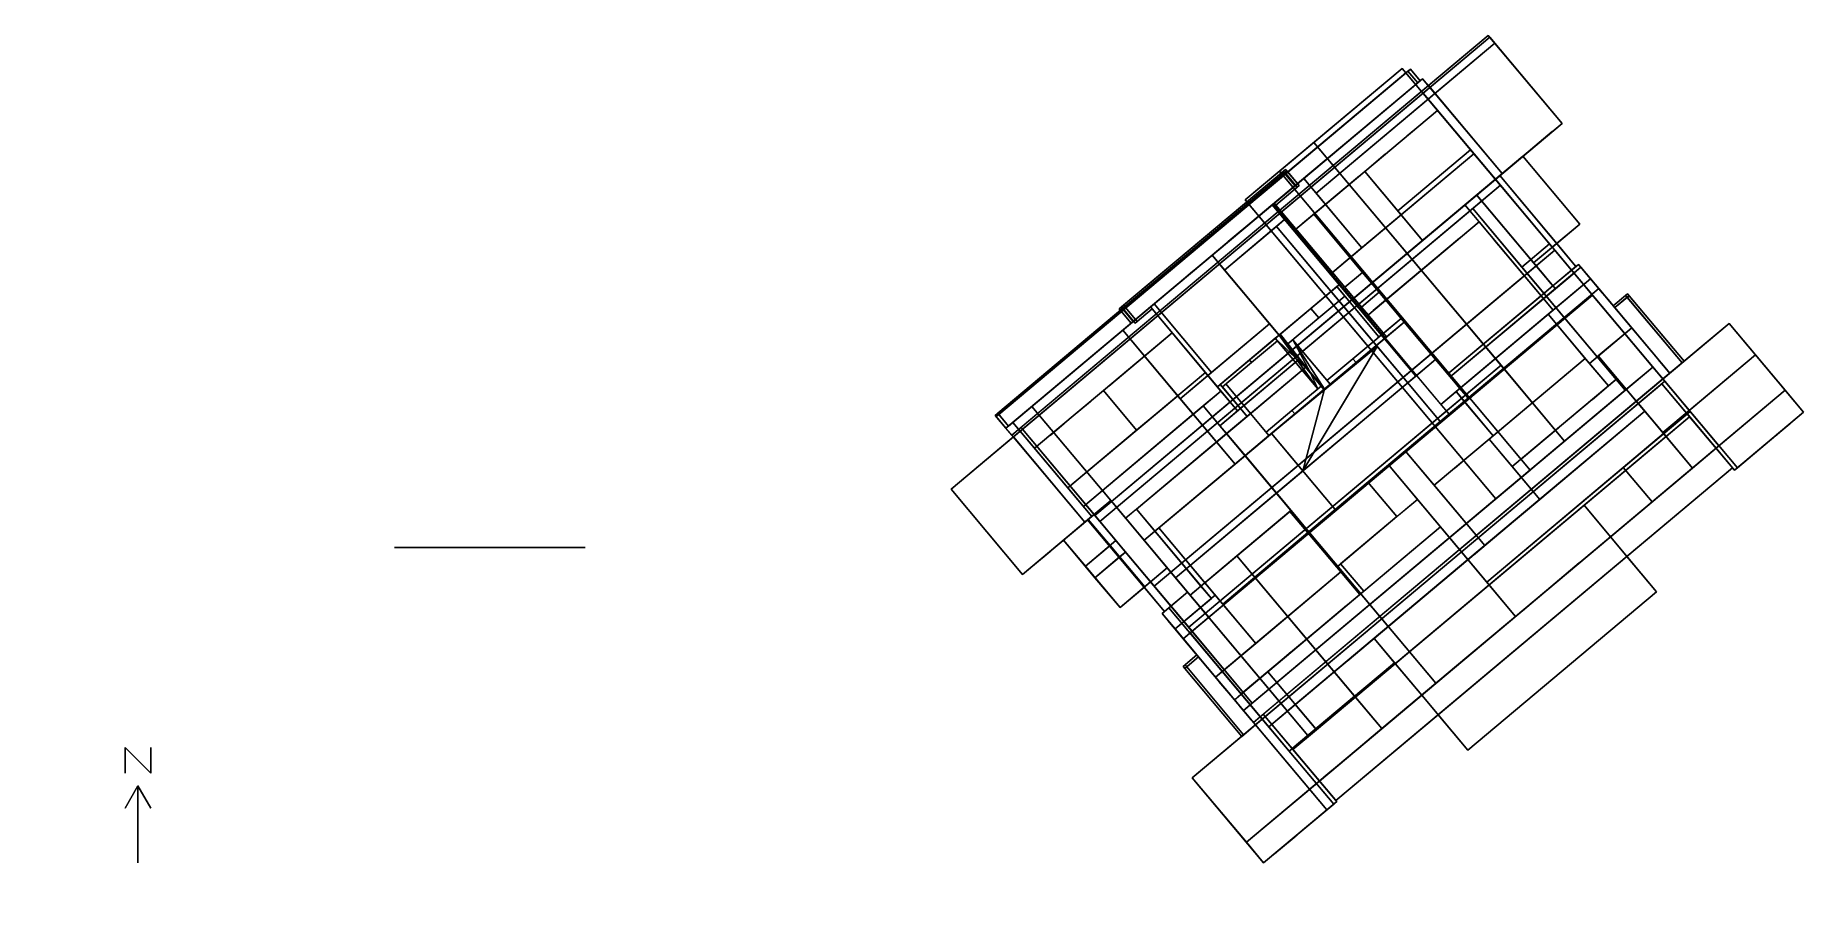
# Model space of a CAD drawing. Header units: metres. Extents: x -41.7 to 27.3, y 64.3 to 97.7.
import ezdxf

# ---------------------------------------------------------------- set-up
doc = ezdxf.new("R2010")
doc.units = ezdxf.units.M

msp = doc.modelspace()

# ---------------------------------------------------------------- linework, layer by layer
at = {"layer": '00_CORE', "color": 43}
for points in [[(12.41695, 95.45899, 6.25), (12.41695, 95.45899, 3.15), (-3.19784, 82.35662, 3.15), (-3.19784, 82.35662, 6.25)], [(15.4287, 91.86972, 6.25), (15.4287, 91.86972, 3.15), (12.41695, 95.45899, 3.15), (12.41695, 95.45899, 6.25)], [(14.35158, 90.96591, 6.25), (14.35158, 90.96591, 3.15), (15.4287, 91.86972, 3.15), (15.4287, 91.86972, 6.25)], [(16.2713, 88.67808, 6.25), (16.2713, 88.67808, 3.15), (14.35158, 90.96591, 3.15), (14.35158, 90.96591, 6.25)], [(17.34842, 89.58189, 6.25), (17.34842, 89.58189, 3.15), (16.2713, 88.67808, 3.15), (16.2713, 88.67808, 6.25)], [(21.37574, 84.78231, 6.25), (21.37574, 84.78231, 3.15), (17.34842, 89.58189, 3.15), (17.34842, 89.58189, 6.25)], [(5.76096, 71.67995, 6.25), (5.76096, 71.67995, 3.15), (21.37574, 84.78231, 3.15), (21.37574, 84.78231, 6.25)], [(-3.19784, 82.35662, 6.25), (-3.19784, 82.35662, 3.15), (5.76096, 71.67995, 3.15), (5.76096, 71.67995, 6.25)]]:
    msp.add_3dface(points, dxfattribs=at)
at = {"layer": '00_CORE', "color": 8}
for points in [[(12.41695, 95.45899, 3.15), (15.4287, 91.86972, 3.15), (-0.18609, 78.76736, 3.15), (-3.19784, 82.35662, 3.15)], [(14.35158, 90.96591, 3.15), (16.47704, 88.43288, 3.15), (1.93938, 76.23433, 3.15), (-0.18609, 78.76736, 3.15)], [(21.37574, 84.78231, 3.15), (17.93562, 81.89571, 3.15), (14.11404, 86.45009, 3.15), (17.55417, 89.33669, 3.15)], [(17.34842, 89.58189, 3.15), (17.55417, 89.33669, 3.15), (16.47704, 88.43288, 3.15), (16.2713, 88.67808, 3.15)], [(14.11404, 86.45009, 3.15), (15.45427, 84.85287, 3.15), (3.2796, 74.63711, 3.15), (1.93938, 76.23433, 3.15)], [(17.93562, 81.89571, 3.15), (16.59121, 80.76762, 3.15), (14.10986, 83.72478, 3.15), (15.45427, 84.85287, 3.15)], [(14.10986, 83.72478, 3.15), (16.59121, 80.76762, 3.15), (5.76096, 71.67995, 3.15), (3.2796, 74.63711, 3.15)]]:
    msp.add_3dface(points, dxfattribs=at)
at = {"layer": '00_CORE', "color": 15}
for points in [[(12.41695, 95.45899, 6.25), (-3.19784, 82.35662, 6.25), (-0.18609, 78.76736, 6.25), (15.4287, 91.86972, 6.25)], [(14.35158, 90.96591, 6.25), (-0.18609, 78.76736, 6.25), (5.76096, 71.67995, 6.25), (20.29862, 83.8785, 6.25)], [(17.34842, 89.58189, 6.25), (16.2713, 88.67808, 6.25), (20.29862, 83.8785, 6.25), (21.37574, 84.78231, 6.25)]]:
    msp.add_3dface(points, dxfattribs=at)
at = {"layer": '01_CORE', "color": 8}
for points in [[(15.01751, 97.64112, 6.25), (-3.19784, 82.35662, 6.25), (-3.26058, 82.4314, 6.25), (14.95477, 97.71589, 6.25)], [(17.83446, 94.28401, 6.25), (15.2339, 92.10188, 6.25), (12.41695, 95.45899, 6.25), (15.01751, 97.64112, 6.25)], [(12.62232, 95.75874, 6.25), (-3.61679, 82.1325, 6.25), (-3.84177, 82.40062, 6.25), (12.39735, 96.02685, 6.25)], [(12.41695, 95.45899, 6.25), (15.4287, 91.86972, 6.25), (-0.18609, 78.76736, 6.25), (-3.19784, 82.35662, 6.25)], [(17.34842, 89.58189, 6.25), (16.2713, 88.67808, 6.25), (14.35158, 90.96591, 6.25), (15.4287, 91.86972, 6.25)], [(14.35158, 90.96591, 6.25), (20.29862, 83.8785, 6.25), (5.76096, 71.67995, 6.25), (-0.18609, 78.76736, 6.25)], [(17.34842, 89.58189, 6.25), (21.37574, 84.78231, 6.25), (20.29862, 83.8785, 6.25), (16.2713, 88.67808, 6.25)], [(26.53039, 83.87986, 6.25), (8.3748, 68.64267, 6.25), (6.18705, 71.24993, 6.25), (24.34413, 86.48553, 6.25)], [(21.76354, 84.32016, 6.25), (5.80403, 70.92854, 6.25), (5.41624, 71.3907, 6.25), (21.37574, 84.78231, 6.25)], [(27.25048, 83.02162, 6.25), (24.55511, 80.75993, 6.25), (23.83519, 81.6179, 6.25), (26.53039, 83.87986, 6.25)], [(-0.76603, 78.73509, 6.25), (-3.19638, 76.69578, 6.25), (-5.9844, 80.01842, 6.25), (-3.55405, 82.05773, 6.25)], [(-0.40982, 79.03399, 6.25), (-0.76603, 78.73509, 6.25), (-3.61679, 82.1325, 6.25), (-3.26058, 82.4314, 6.25)], [(0.81791, 77.57085, 6.25), (0.5881, 77.37801, 6.25), (0.21528, 77.82231, 6.25), (0.44509, 78.01515, 6.25)], [(5.76096, 71.67995, 6.25), (5.41624, 71.3907, 6.25), (3.06684, 74.1906, 6.25), (3.41156, 74.47986, 6.25)], [(9.04854, 67.83975, 6.25), (8.66552, 67.51835, 6.25), (5.80403, 70.92854, 6.25), (6.18705, 71.24993, 6.25)], [(8.66552, 67.51835, 6.25), (6.20141, 65.45073, 6.25), (3.41814, 68.7677, 6.25), (5.88225, 70.83533, 6.25)]]:
    msp.add_3dface(points, dxfattribs=at)
at = {"layer": '01_CORE', "color": 43}
for points in [[(14.95477, 97.71589, 9.25), (14.95477, 97.71589, 6.25), (12.62232, 95.75874, 6.25), (12.62232, 95.75874, 9.25)], [(17.83446, 94.28401, 9.25), (17.83446, 94.28401, 6.25), (14.95477, 97.71589, 6.25), (14.95477, 97.71589, 9.25)], [(12.39735, 96.02685, 9.25), (12.39735, 96.02685, 6.25), (-3.84177, 82.40062, 6.25), (-3.84177, 82.40062, 9.25)], [(12.62232, 95.75874, 9.25), (12.62232, 95.75874, 6.25), (12.39735, 96.02685, 6.25), (12.39735, 96.02685, 9.25)], [(15.2339, 92.10188, 9.25), (15.2339, 92.10188, 6.25), (17.83446, 94.28401, 6.25), (17.83446, 94.28401, 9.25)], [(21.76354, 84.32016, 9.25), (21.76354, 84.32016, 6.25), (15.2339, 92.10188, 6.25), (15.2339, 92.10188, 9.25)], [(24.34413, 86.48553, 9.25), (24.34413, 86.48553, 6.25), (21.76354, 84.32016, 6.25), (21.76354, 84.32016, 9.25)], [(27.25048, 83.02162, 9.25), (27.25048, 83.02162, 6.25), (24.34413, 86.48553, 6.25), (24.34413, 86.48553, 9.25)], [(24.55511, 80.75993, 9.25), (24.55511, 80.75993, 6.25), (27.25048, 83.02162, 6.25), (27.25048, 83.02162, 9.25)], [(-3.55405, 82.05773, 9.25), (-3.55405, 82.05773, 6.25), (-5.9844, 80.01842, 6.25), (-5.9844, 80.01842, 9.25)], [(-3.84177, 82.40062, 9.25), (-3.84177, 82.40062, 6.25), (-3.55405, 82.05773, 6.25), (-3.55405, 82.05773, 9.25)], [(8.3748, 68.64267, 9.25), (8.3748, 68.64267, 6.25), (23.83519, 81.6179, 6.25), (23.83519, 81.6179, 9.25)], [(23.83519, 81.6179, 9.25), (23.83519, 81.6179, 6.25), (24.55511, 80.75993, 6.25), (24.55511, 80.75993, 9.25)], [(-5.9844, 80.01842, 9.25), (-5.9844, 80.01842, 6.25), (-3.19638, 76.69578, 6.25), (-3.19638, 76.69578, 9.25)], [(-3.19638, 76.69578, 9.25), (-3.19638, 76.69578, 6.25), (-0.40982, 79.03399, 6.25), (-0.40982, 79.03399, 9.25)], [(-0.40982, 79.03399, 9.25), (-0.40982, 79.03399, 6.25), (0.44509, 78.01515, 6.25), (0.44509, 78.01515, 9.25)], [(0.44509, 78.01515, 9.25), (0.44509, 78.01515, 6.25), (0.21528, 77.82231, 6.25), (0.21528, 77.82231, 9.25)], [(0.21528, 77.82231, 9.25), (0.21528, 77.82231, 6.25), (0.5881, 77.37801, 6.25), (0.5881, 77.37801, 9.25)], [(0.5881, 77.37801, 9.25), (0.5881, 77.37801, 6.25), (0.81791, 77.57085, 6.25), (0.81791, 77.57085, 9.25)], [(0.81791, 77.57085, 9.25), (0.81791, 77.57085, 6.25), (3.41156, 74.47986, 6.25), (3.41156, 74.47986, 9.25)], [(3.41156, 74.47986, 9.25), (3.41156, 74.47986, 6.25), (3.06684, 74.1906, 6.25), (3.06684, 74.1906, 9.25)], [(3.06684, 74.1906, 9.25), (3.06684, 74.1906, 6.25), (5.88225, 70.83533, 6.25), (5.88225, 70.83533, 9.25)], [(5.88225, 70.83533, 9.25), (5.88225, 70.83533, 6.25), (3.41814, 68.7677, 6.25), (3.41814, 68.7677, 9.25)], [(3.41814, 68.7677, 9.25), (3.41814, 68.7677, 6.25), (6.20141, 65.45073, 6.25), (6.20141, 65.45073, 9.25)], [(9.04854, 67.83975, 9.25), (9.04854, 67.83975, 6.25), (8.3748, 68.64267, 6.25), (8.3748, 68.64267, 9.25)], [(6.20141, 65.45073, 9.25), (6.20141, 65.45073, 6.25), (9.04854, 67.83975, 6.25), (9.04854, 67.83975, 9.25)]]:
    msp.add_3dface(points, dxfattribs=at)
at = {"layer": '01_CORE', "color": 15}
for points in [[(14.95477, 97.71589, 9.25), (12.62232, 95.75874, 9.25), (15.50201, 92.32686, 9.25), (17.83446, 94.28401, 9.25)], [(12.39735, 96.02685, 9.25), (-3.84177, 82.40062, 9.25), (-3.55405, 82.05773, 9.25), (12.68507, 95.68396, 9.25)], [(12.68507, 95.68396, 9.25), (-3.19784, 82.35662, 9.25), (-0.38089, 78.99952, 9.25), (15.50201, 92.32686, 9.25)], [(15.2339, 92.10188, 9.25), (-0.38089, 78.99952, 9.25), (3.41156, 74.47986, 9.25), (19.02634, 87.58222, 9.25)], [(19.02634, 87.58222, 9.25), (3.06684, 74.1906, 9.25), (5.88225, 70.83533, 9.25), (21.84175, 84.22694, 9.25)], [(24.34413, 86.48553, 9.25), (21.76354, 84.32016, 9.25), (24.67002, 80.85635, 9.25), (27.25048, 83.02162, 9.25)], [(21.72685, 84.13053, 9.25), (3.41814, 68.7677, 9.25), (5.5279, 66.25339, 9.25), (23.83519, 81.6179, 9.25)], [(21.84175, 84.22694, 9.25), (21.72685, 84.13053, 9.25), (24.55511, 80.75993, 9.25), (24.67002, 80.85635, 9.25)], [(-3.19784, 82.35662, 9.25), (-5.9844, 80.01842, 9.25), (-3.19638, 76.69578, 9.25), (-0.40982, 79.03399, 9.25)], [(0.44509, 78.01515, 9.25), (0.21528, 77.82231, 9.25), (0.5881, 77.37801, 9.25), (0.81791, 77.57085, 9.25)], [(8.3748, 68.64267, 9.25), (5.5279, 66.25339, 9.25), (6.20141, 65.45073, 9.25), (9.04854, 67.83975, 9.25)]]:
    msp.add_3dface(points, dxfattribs=at)
at = {"layer": '02_CORE', "color": 43}
for points in [[(14.95477, 97.71589, 12.25), (14.95477, 97.71589, 9.25), (12.62232, 95.75874, 9.25), (12.62232, 95.75874, 12.25)], [(17.83446, 94.28401, 12.25), (17.83446, 94.28401, 9.25), (14.95477, 97.71589, 9.25), (14.95477, 97.71589, 12.25)], [(12.39735, 96.02685, 12.25), (12.39735, 96.02685, 9.25), (-3.84177, 82.40062, 9.25), (-3.84177, 82.40062, 12.25)], [(12.62232, 95.75874, 12.25), (12.62232, 95.75874, 9.25), (12.39735, 96.02685, 9.25), (12.39735, 96.02685, 12.25)], [(15.2339, 92.10188, 12.25), (15.2339, 92.10188, 9.25), (17.83446, 94.28401, 9.25), (17.83446, 94.28401, 12.25)], [(21.76354, 84.32016, 12.25), (21.76354, 84.32016, 9.25), (15.2339, 92.10188, 9.25), (15.2339, 92.10188, 12.25)], [(24.34413, 86.48553, 12.25), (24.34413, 86.48553, 9.25), (21.76354, 84.32016, 9.25), (21.76354, 84.32016, 12.25)], [(27.25048, 83.02162, 12.25), (27.25048, 83.02162, 9.25), (24.34413, 86.48553, 9.25), (24.34413, 86.48553, 12.25)], [(24.55511, 80.75993, 12.25), (24.55511, 80.75993, 9.25), (27.25048, 83.02162, 9.25), (27.25048, 83.02162, 12.25)], [(-3.55405, 82.05773, 12.25), (-3.55405, 82.05773, 9.25), (-5.9844, 80.01842, 9.25), (-5.9844, 80.01842, 12.25)], [(-3.84177, 82.40062, 12.25), (-3.84177, 82.40062, 9.25), (-3.55405, 82.05773, 9.25), (-3.55405, 82.05773, 12.25)], [(8.3748, 68.64267, 12.25), (8.3748, 68.64267, 9.25), (23.83519, 81.6179, 9.25), (23.83519, 81.6179, 12.25)], [(23.83519, 81.6179, 12.25), (23.83519, 81.6179, 9.25), (24.55511, 80.75993, 9.25), (24.55511, 80.75993, 12.25)], [(-5.9844, 80.01842, 12.25), (-5.9844, 80.01842, 9.25), (-3.19638, 76.69578, 9.25), (-3.19638, 76.69578, 12.25)], [(-3.19638, 76.69578, 12.25), (-3.19638, 76.69578, 9.25), (-0.40982, 79.03399, 9.25), (-0.40982, 79.03399, 12.25)], [(-0.40982, 79.03399, 12.25), (-0.40982, 79.03399, 9.25), (0.44509, 78.01515, 9.25), (0.44509, 78.01515, 12.25)], [(0.44509, 78.01515, 12.25), (0.44509, 78.01515, 9.25), (0.21528, 77.82231, 9.25), (0.21528, 77.82231, 12.25)], [(0.21528, 77.82231, 12.25), (0.21528, 77.82231, 9.25), (0.5881, 77.37801, 9.25), (0.5881, 77.37801, 12.25)], [(0.5881, 77.37801, 12.25), (0.5881, 77.37801, 9.25), (0.81791, 77.57085, 9.25), (0.81791, 77.57085, 12.25)], [(0.81791, 77.57085, 12.25), (0.81791, 77.57085, 9.25), (3.41156, 74.47986, 9.25), (3.41156, 74.47986, 12.25)], [(3.41156, 74.47986, 12.25), (3.41156, 74.47986, 9.25), (3.06684, 74.1906, 9.25), (3.06684, 74.1906, 12.25)], [(3.06684, 74.1906, 12.25), (3.06684, 74.1906, 9.25), (5.88225, 70.83533, 9.25), (5.88225, 70.83533, 12.25)], [(5.88225, 70.83533, 12.25), (5.88225, 70.83533, 9.25), (3.41814, 68.7677, 9.25), (3.41814, 68.7677, 12.25)], [(3.41814, 68.7677, 12.25), (3.41814, 68.7677, 9.25), (6.20141, 65.45073, 9.25), (6.20141, 65.45073, 12.25)], [(9.04854, 67.83975, 12.25), (9.04854, 67.83975, 9.25), (8.3748, 68.64267, 9.25), (8.3748, 68.64267, 12.25)], [(6.20141, 65.45073, 12.25), (6.20141, 65.45073, 9.25), (9.04854, 67.83975, 9.25), (9.04854, 67.83975, 12.25)]]:
    msp.add_3dface(points, dxfattribs=at)
at = {"layer": '02_CORE', "color": 8}
for points in [[(14.95477, 97.71589, 9.25), (17.83446, 94.28401, 9.25), (15.50201, 92.32686, 9.25), (12.62232, 95.75874, 9.25)], [(12.39735, 96.02685, 9.25), (12.68507, 95.68396, 9.25), (-3.55405, 82.05773, 9.25), (-3.84177, 82.40062, 9.25)], [(12.68507, 95.68396, 9.25), (15.50201, 92.32686, 9.25), (-0.38089, 78.99952, 9.25), (-3.19784, 82.35662, 9.25)], [(15.2339, 92.10188, 9.25), (19.02634, 87.58222, 9.25), (3.41156, 74.47986, 9.25), (-0.38089, 78.99952, 9.25)], [(19.02634, 87.58222, 9.25), (21.84175, 84.22694, 9.25), (5.88225, 70.83533, 9.25), (3.06684, 74.1906, 9.25)], [(24.34413, 86.48553, 9.25), (27.25048, 83.02162, 9.25), (24.67002, 80.85635, 9.25), (21.76354, 84.32016, 9.25)], [(21.72685, 84.13053, 9.25), (23.83519, 81.6179, 9.25), (5.5279, 66.25339, 9.25), (3.41814, 68.7677, 9.25)], [(21.84175, 84.22694, 9.25), (24.67002, 80.85635, 9.25), (24.55511, 80.75993, 9.25), (21.72685, 84.13053, 9.25)], [(-3.19784, 82.35662, 9.25), (-0.40982, 79.03399, 9.25), (-3.19638, 76.69578, 9.25), (-5.9844, 80.01842, 9.25)], [(0.44509, 78.01515, 9.25), (0.81791, 77.57085, 9.25), (0.5881, 77.37801, 9.25), (0.21528, 77.82231, 9.25)], [(8.3748, 68.64267, 9.25), (9.04854, 67.83975, 9.25), (6.20141, 65.45073, 9.25), (5.5279, 66.25339, 9.25)]]:
    msp.add_3dface(points, dxfattribs=at)
at = {"layer": '02_CORE', "color": 15}
for points in [[(14.95477, 97.71589, 12.25), (12.62232, 95.75874, 12.25), (15.50201, 92.32686, 12.25), (17.83446, 94.28401, 12.25)], [(12.39735, 96.02685, 12.25), (-3.84177, 82.40062, 12.25), (-3.55405, 82.05773, 12.25), (12.68507, 95.68396, 12.25)], [(12.68507, 95.68396, 12.25), (-3.19784, 82.35662, 12.25), (-0.38089, 78.99952, 12.25), (15.50201, 92.32686, 12.25)], [(15.2339, 92.10188, 12.25), (-0.38089, 78.99952, 12.25), (3.41156, 74.47986, 12.25), (19.02634, 87.58222, 12.25)], [(19.02634, 87.58222, 12.25), (3.06684, 74.1906, 12.25), (5.88225, 70.83533, 12.25), (21.84175, 84.22694, 12.25)], [(24.34413, 86.48553, 12.25), (21.76354, 84.32016, 12.25), (24.67002, 80.85635, 12.25), (27.25048, 83.02162, 12.25)], [(21.72685, 84.13053, 12.25), (3.41814, 68.7677, 12.25), (5.5279, 66.25339, 12.25), (23.83519, 81.6179, 12.25)], [(21.84175, 84.22694, 12.25), (21.72685, 84.13053, 12.25), (24.55511, 80.75993, 12.25), (24.67002, 80.85635, 12.25)], [(-3.19784, 82.35662, 12.25), (-5.9844, 80.01842, 12.25), (-3.19638, 76.69578, 12.25), (-0.40982, 79.03399, 12.25)], [(0.44509, 78.01515, 12.25), (0.21528, 77.82231, 12.25), (0.5881, 77.37801, 12.25), (0.81791, 77.57085, 12.25)], [(8.3748, 68.64267, 12.25), (5.5279, 66.25339, 12.25), (6.20141, 65.45073, 12.25), (9.04854, 67.83975, 12.25)]]:
    msp.add_3dface(points, dxfattribs=at)
at = {"layer": '03_CORE', "color": 43}
for points in [[(14.95477, 97.71589, 15.25), (14.95477, 97.71589, 12.25), (12.62232, 95.75874, 12.25), (12.62232, 95.75874, 15.25)], [(17.83446, 94.28401, 15.25), (17.83446, 94.28401, 12.25), (14.95477, 97.71589, 12.25), (14.95477, 97.71589, 15.25)], [(12.39735, 96.02685, 15.25), (12.39735, 96.02685, 12.25), (-3.84177, 82.40062, 12.25), (-3.84177, 82.40062, 15.25)], [(12.62232, 95.75874, 15.25), (12.62232, 95.75874, 12.25), (12.39735, 96.02685, 12.25), (12.39735, 96.02685, 15.25)], [(15.2339, 92.10188, 15.25), (15.2339, 92.10188, 12.25), (17.83446, 94.28401, 12.25), (17.83446, 94.28401, 15.25)], [(21.76354, 84.32016, 15.25), (21.76354, 84.32016, 12.25), (15.2339, 92.10188, 12.25), (15.2339, 92.10188, 15.25)], [(24.34413, 86.48553, 15.25), (24.34413, 86.48553, 12.25), (21.76354, 84.32016, 12.25), (21.76354, 84.32016, 15.25)], [(27.25048, 83.02162, 15.25), (27.25048, 83.02162, 12.25), (24.34413, 86.48553, 12.25), (24.34413, 86.48553, 15.25)], [(24.55511, 80.75993, 15.25), (24.55511, 80.75993, 12.25), (27.25048, 83.02162, 12.25), (27.25048, 83.02162, 15.25)], [(-3.55405, 82.05773, 15.25), (-3.55405, 82.05773, 12.25), (-5.9844, 80.01842, 12.25), (-5.9844, 80.01842, 15.25)], [(-3.84177, 82.40062, 15.25), (-3.84177, 82.40062, 12.25), (-3.55405, 82.05773, 12.25), (-3.55405, 82.05773, 15.25)], [(8.3748, 68.64267, 15.25), (8.3748, 68.64267, 12.25), (23.83519, 81.6179, 12.25), (23.83519, 81.6179, 15.25)], [(23.83519, 81.6179, 15.25), (23.83519, 81.6179, 12.25), (24.55511, 80.75993, 12.25), (24.55511, 80.75993, 15.25)], [(-5.9844, 80.01842, 15.25), (-5.9844, 80.01842, 12.25), (-3.19638, 76.69578, 12.25), (-3.19638, 76.69578, 15.25)], [(-3.19638, 76.69578, 15.25), (-3.19638, 76.69578, 12.25), (-0.40982, 79.03399, 12.25), (-0.40982, 79.03399, 15.25)], [(-0.40982, 79.03399, 15.25), (-0.40982, 79.03399, 12.25), (0.44509, 78.01515, 12.25), (0.44509, 78.01515, 15.25)], [(0.44509, 78.01515, 15.25), (0.44509, 78.01515, 12.25), (0.21528, 77.82231, 12.25), (0.21528, 77.82231, 15.25)], [(0.21528, 77.82231, 15.25), (0.21528, 77.82231, 12.25), (0.5881, 77.37801, 12.25), (0.5881, 77.37801, 15.25)], [(0.5881, 77.37801, 15.25), (0.5881, 77.37801, 12.25), (0.81791, 77.57085, 12.25), (0.81791, 77.57085, 15.25)], [(0.81791, 77.57085, 15.25), (0.81791, 77.57085, 12.25), (3.41156, 74.47986, 12.25), (3.41156, 74.47986, 15.25)], [(3.41156, 74.47986, 15.25), (3.41156, 74.47986, 12.25), (3.06684, 74.1906, 12.25), (3.06684, 74.1906, 15.25)], [(3.06684, 74.1906, 15.25), (3.06684, 74.1906, 12.25), (5.88225, 70.83533, 12.25), (5.88225, 70.83533, 15.25)], [(5.88225, 70.83533, 15.25), (5.88225, 70.83533, 12.25), (3.41814, 68.7677, 12.25), (3.41814, 68.7677, 15.25)], [(3.41814, 68.7677, 15.25), (3.41814, 68.7677, 12.25), (6.20141, 65.45073, 12.25), (6.20141, 65.45073, 15.25)], [(9.04854, 67.83975, 15.25), (9.04854, 67.83975, 12.25), (8.3748, 68.64267, 12.25), (8.3748, 68.64267, 15.25)], [(6.20141, 65.45073, 15.25), (6.20141, 65.45073, 12.25), (9.04854, 67.83975, 12.25), (9.04854, 67.83975, 15.25)]]:
    msp.add_3dface(points, dxfattribs=at)
at = {"layer": '03_CORE', "color": 8}
for points in [[(14.95477, 97.71589, 12.25), (17.83446, 94.28401, 12.25), (15.50201, 92.32686, 12.25), (12.62232, 95.75874, 12.25)], [(12.39735, 96.02685, 12.25), (12.68507, 95.68396, 12.25), (-3.55405, 82.05773, 12.25), (-3.84177, 82.40062, 12.25)], [(12.68507, 95.68396, 12.25), (15.50201, 92.32686, 12.25), (-0.38089, 78.99952, 12.25), (-3.19784, 82.35662, 12.25)], [(15.2339, 92.10188, 12.25), (19.02634, 87.58222, 12.25), (3.41156, 74.47986, 12.25), (-0.38089, 78.99952, 12.25)], [(19.02634, 87.58222, 12.25), (21.84175, 84.22694, 12.25), (5.88225, 70.83533, 12.25), (3.06684, 74.1906, 12.25)], [(24.34413, 86.48553, 12.25), (27.25048, 83.02162, 12.25), (24.67002, 80.85635, 12.25), (21.76354, 84.32016, 12.25)], [(21.72685, 84.13053, 12.25), (23.83519, 81.6179, 12.25), (5.5279, 66.25339, 12.25), (3.41814, 68.7677, 12.25)], [(21.84175, 84.22694, 12.25), (24.67002, 80.85635, 12.25), (24.55511, 80.75993, 12.25), (21.72685, 84.13053, 12.25)], [(-3.19784, 82.35662, 12.25), (-0.40982, 79.03399, 12.25), (-3.19638, 76.69578, 12.25), (-5.9844, 80.01842, 12.25)], [(0.44509, 78.01515, 12.25), (0.81791, 77.57085, 12.25), (0.5881, 77.37801, 12.25), (0.21528, 77.82231, 12.25)], [(8.3748, 68.64267, 12.25), (9.04854, 67.83975, 12.25), (6.20141, 65.45073, 12.25), (5.5279, 66.25339, 12.25)]]:
    msp.add_3dface(points, dxfattribs=at)
at = {"layer": '03_CORE', "color": 15}
for points in [[(14.95477, 97.71589, 15.25), (12.62232, 95.75874, 15.25), (15.50201, 92.32686, 15.25), (17.83446, 94.28401, 15.25)], [(12.39735, 96.02685, 15.25), (-3.84177, 82.40062, 15.25), (-3.55405, 82.05773, 15.25), (12.68507, 95.68396, 15.25)], [(12.68507, 95.68396, 15.25), (-3.19784, 82.35662, 15.25), (-0.38089, 78.99952, 15.25), (15.50201, 92.32686, 15.25)], [(15.2339, 92.10188, 15.25), (-0.38089, 78.99952, 15.25), (3.41156, 74.47986, 15.25), (19.02634, 87.58222, 15.25)], [(19.02634, 87.58222, 15.25), (3.06684, 74.1906, 15.25), (5.88225, 70.83533, 15.25), (21.84175, 84.22694, 15.25)], [(24.34413, 86.48553, 15.25), (21.76354, 84.32016, 15.25), (24.67002, 80.85635, 15.25), (27.25048, 83.02162, 15.25)], [(21.72685, 84.13053, 15.25), (3.41814, 68.7677, 15.25), (5.5279, 66.25339, 15.25), (23.83519, 81.6179, 15.25)], [(21.84175, 84.22694, 15.25), (21.72685, 84.13053, 15.25), (24.55511, 80.75993, 15.25), (24.67002, 80.85635, 15.25)], [(-3.19784, 82.35662, 15.25), (-5.9844, 80.01842, 15.25), (-3.19638, 76.69578, 15.25), (-0.40982, 79.03399, 15.25)], [(0.44509, 78.01515, 15.25), (0.21528, 77.82231, 15.25), (0.5881, 77.37801, 15.25), (0.81791, 77.57085, 15.25)], [(8.3748, 68.64267, 15.25), (5.5279, 66.25339, 15.25), (6.20141, 65.45073, 15.25), (9.04854, 67.83975, 15.25)]]:
    msp.add_3dface(points, dxfattribs=at)
at = {"layer": '04_CORE', "color": 15}
for points in [[(15.21175, 97.40936, 18.25), (12.61119, 95.22723, 18.25), (15.23377, 92.10177, 18.25), (17.83433, 94.2839, 18.25)], [(14.95464, 97.71578, 18.25), (12.62232, 95.75874, 18.25), (12.87931, 95.45221, 18.25), (15.21175, 97.40936, 18.25)], [(12.39722, 96.02674, 18.25), (7.76265, 92.13788, 18.25), (8.24474, 91.56334, 18.25), (12.87931, 95.45221, 18.25)], [(12.61119, 95.22723, 18.25), (8.24474, 91.56334, 18.25), (10.03169, 89.43374, 18.25), (14.39814, 93.09763, 18.25)], [(14.39814, 93.09763, 18.25), (9.57309, 89.04893, 18.25), (10.40871, 88.05307, 18.25), (15.23377, 92.10177, 18.25)], [(7.76265, 92.13788, 18.25), (6.53698, 91.10942, 18.25), (8.80602, 88.40528, 18.25), (10.03169, 89.43374, 18.25)], [(15.2339, 92.10188, 18.25), (14.50602, 91.49112, 18.25), (17.47601, 87.95163, 18.25), (18.20388, 88.56239, 18.25)], [(6.53698, 91.10942, 18.25), (4.19143, 89.14127, 18.25), (4.67352, 88.56673, 18.25), (7.01907, 90.53488, 18.25)], [(14.50602, 91.49112, 18.25), (10.40871, 88.05307, 18.25), (13.4748, 84.39905, 18.25), (17.57193, 87.8363, 18.25)], [(7.01907, 90.53488, 18.25), (6.70219, 90.26899, 18.25), (11.82186, 84.1676, 18.25), (12.13874, 84.43349, 18.25)], [(6.70219, 90.26899, 18.25), (4.67352, 88.56673, 18.25), (8.56881, 83.9245, 18.25), (10.62962, 85.58846, 18.25)], [(4.19143, 89.14127, 18.25), (1.93408, 87.24713, 18.25), (4.17419, 84.57746, 18.25), (6.43154, 86.4716, 18.25)], [(9.57309, 89.04893, 18.25), (8.80602, 88.40528, 18.25), (12.13874, 84.43349, 18.25), (12.90582, 85.07714, 18.25)], [(18.30038, 88.44743, 18.25), (13.4748, 84.39905, 18.25), (14.17143, 83.56884, 18.25), (18.99677, 87.61778, 18.25)], [(18.20388, 88.56239, 18.25), (17.47601, 87.95163, 18.25), (17.57193, 87.8363, 18.25), (18.30038, 88.44743, 18.25)], [(18.99677, 87.61778, 18.25), (11.06837, 80.96506, 18.25), (14.89698, 76.40231, 18.25), (22.82612, 83.05565, 18.25)], [(1.93408, 87.24713, 18.25), (0.70841, 86.21866, 18.25), (2.94852, 83.549, 18.25), (4.17419, 84.57746, 18.25)], [(0.70841, 86.21866, 18.25), (-2.83452, 83.24579, 18.25), (1.54286, 78.02903, 18.25), (5.08579, 81.0019, 18.25)], [(6.43154, 86.4716, 18.25), (2.94852, 83.549, 18.25), (5.08579, 81.0019, 18.25), (8.56881, 83.9245, 18.25)], [(24.34413, 86.48553, 18.25), (21.76444, 84.32091, 18.25), (23.95106, 81.715, 18.25), (26.53204, 83.87789, 18.25)], [(7.73296, 80.7366, 18.25), (11.82186, 84.1676, 18.25), (10.62962, 85.58846, 18.25)], [(8.56881, 83.9245, 18.25), (7.73296, 80.7366, 18.25), (10.62962, 85.58846, 18.25)], [(12.90582, 85.07714, 18.25), (6.6997, 79.86959, 18.25), (7.96532, 78.36129, 18.25), (14.17143, 83.56884, 18.25)], [(8.56881, 83.9245, 18.25), (6.50858, 82.19576, 18.25), (7.73296, 80.7366, 18.25)], [(26.53204, 83.87789, 18.25), (23.83519, 81.6179, 18.25), (24.55511, 80.75993, 18.25), (27.25048, 83.02162, 18.25)], [(-2.83452, 83.24579, 18.25), (-3.57378, 82.62548, 18.25), (-0.49804, 78.95996, 18.25), (0.24122, 79.58027, 18.25)], [(22.82612, 83.05565, 18.25), (20.21562, 80.86518, 18.25), (21.34069, 79.52438, 18.25), (23.95106, 81.715, 18.25)], [(-3.28453, 82.28076, 18.25), (-5.9844, 80.01842, 18.25), (-3.19638, 76.69578, 18.25), (-0.49804, 78.95996, 18.25)], [(-3.57378, 82.62548, 18.25), (-3.84177, 82.40062, 18.25), (-3.55405, 82.05773, 18.25), (-3.28453, 82.28076, 18.25)], [(6.50858, 82.19576, 18.25), (1.54286, 78.02903, 18.25), (2.76724, 76.56987, 18.25), (7.73296, 80.7366, 18.25)], [(11.06837, 80.96506, 18.25), (7.96532, 78.36129, 18.25), (12.91964, 72.45696, 18.25), (16.02246, 75.06102, 18.25)], [(20.21562, 80.86518, 18.25), (14.89698, 76.40231, 18.25), (16.02246, 75.06102, 18.25), (21.34069, 79.52438, 18.25)], [(0.24122, 79.58027, 18.25), (-0.40982, 79.03399, 18.25), (2.58909, 75.46003, 18.25), (3.24013, 76.00631, 18.25)], [(6.6997, 79.86959, 18.25), (2.76724, 76.56987, 18.25), (3.33544, 75.89272, 18.25), (7.2682, 79.19208, 18.25)], [(7.2682, 79.19208, 18.25), (5.15595, 77.42002, 18.25), (10.80772, 70.68451, 18.25), (12.91964, 72.45696, 18.25)], [(0.44509, 78.01515, 18.25), (0.21528, 77.82231, 18.25), (0.5881, 77.37801, 18.25), (0.81791, 77.57085, 18.25)], [(5.15595, 77.42002, 18.25), (3.33544, 75.89272, 18.25), (4.06259, 75.02614, 18.25), (5.88296, 76.55361, 18.25)], [(5.88296, 76.55361, 18.25), (3.33482, 74.41547, 18.25), (7.19797, 69.81154, 18.25), (9.74611, 71.94968, 18.25)], [(3.24013, 76.00631, 18.25), (2.58909, 75.46003, 18.25), (3.41156, 74.47986, 18.25), (4.06259, 75.02614, 18.25)], [(3.33482, 74.41547, 18.25), (3.06684, 74.1906, 18.25), (5.88225, 70.83533, 18.25), (6.15023, 71.06019, 18.25)], [(9.74611, 71.94968, 18.25), (7.31301, 69.90806, 18.25), (8.3748, 68.64267, 18.25), (10.80772, 70.68451, 18.25)], [(6.15023, 71.06019, 18.25), (3.41814, 68.7677, 18.25), (6.20141, 65.45073, 18.25), (8.9335, 67.74322, 18.25)], [(7.31301, 69.90806, 18.25), (7.19797, 69.81154, 18.25), (8.9335, 67.74322, 18.25), (9.04854, 67.83975, 18.25)]]:
    msp.add_3dface(points, dxfattribs=at)
at = {"layer": '04_CORE', "color": 43}
for points in [[(14.95477, 97.71589, 18.25), (14.95477, 97.71589, 15.25), (12.62232, 95.75874, 15.25), (12.62232, 95.75874, 18.25)], [(17.83446, 94.28401, 18.25), (17.83446, 94.28401, 15.25), (14.95477, 97.71589, 15.25), (14.95477, 97.71589, 18.25)], [(12.39735, 96.02685, 18.25), (12.39735, 96.02685, 15.25), (-3.84177, 82.40062, 15.25), (-3.84177, 82.40062, 18.25)], [(12.62232, 95.75874, 18.25), (12.62232, 95.75874, 15.25), (12.39735, 96.02685, 15.25), (12.39735, 96.02685, 18.25)], [(15.2339, 92.10188, 18.25), (15.2339, 92.10188, 15.25), (17.83446, 94.28401, 15.25), (17.83446, 94.28401, 18.25)], [(21.76354, 84.32016, 18.25), (21.76354, 84.32016, 15.25), (15.2339, 92.10188, 15.25), (15.2339, 92.10188, 18.25)], [(24.34413, 86.48553, 18.25), (24.34413, 86.48553, 15.25), (21.76354, 84.32016, 15.25), (21.76354, 84.32016, 18.25)], [(27.25048, 83.02162, 18.25), (27.25048, 83.02162, 15.25), (24.34413, 86.48553, 15.25), (24.34413, 86.48553, 18.25)], [(24.55511, 80.75993, 18.25), (24.55511, 80.75993, 15.25), (27.25048, 83.02162, 15.25), (27.25048, 83.02162, 18.25)], [(-3.55405, 82.05773, 18.25), (-3.55405, 82.05773, 15.25), (-5.9844, 80.01842, 15.25), (-5.9844, 80.01842, 18.25)], [(-3.84177, 82.40062, 18.25), (-3.84177, 82.40062, 15.25), (-3.55405, 82.05773, 15.25), (-3.55405, 82.05773, 18.25)], [(8.3748, 68.64267, 18.25), (8.3748, 68.64267, 15.25), (23.83519, 81.6179, 15.25), (23.83519, 81.6179, 18.25)], [(23.83519, 81.6179, 18.25), (23.83519, 81.6179, 15.25), (24.55511, 80.75993, 15.25), (24.55511, 80.75993, 18.25)], [(-5.9844, 80.01842, 18.25), (-5.9844, 80.01842, 15.25), (-3.19638, 76.69578, 15.25), (-3.19638, 76.69578, 18.25)], [(-3.19638, 76.69578, 18.25), (-3.19638, 76.69578, 15.25), (-0.40982, 79.03399, 15.25), (-0.40982, 79.03399, 18.25)], [(-0.40982, 79.03399, 18.25), (-0.40982, 79.03399, 15.25), (0.44509, 78.01515, 15.25), (0.44509, 78.01515, 18.25)], [(0.44509, 78.01515, 18.25), (0.44509, 78.01515, 15.25), (0.21528, 77.82231, 15.25), (0.21528, 77.82231, 18.25)], [(0.21528, 77.82231, 18.25), (0.21528, 77.82231, 15.25), (0.5881, 77.37801, 15.25), (0.5881, 77.37801, 18.25)], [(0.5881, 77.37801, 18.25), (0.5881, 77.37801, 15.25), (0.81791, 77.57085, 15.25), (0.81791, 77.57085, 18.25)], [(0.81791, 77.57085, 18.25), (0.81791, 77.57085, 15.25), (3.41156, 74.47986, 15.25), (3.41156, 74.47986, 18.25)], [(3.41156, 74.47986, 18.25), (3.41156, 74.47986, 15.25), (3.06684, 74.1906, 15.25), (3.06684, 74.1906, 18.25)], [(3.06684, 74.1906, 18.25), (3.06684, 74.1906, 15.25), (5.88225, 70.83533, 15.25), (5.88225, 70.83533, 18.25)], [(5.88225, 70.83533, 18.25), (5.88225, 70.83533, 15.25), (3.41814, 68.7677, 15.25), (3.41814, 68.7677, 18.25)], [(3.41814, 68.7677, 18.25), (3.41814, 68.7677, 15.25), (6.20141, 65.45073, 15.25), (6.20141, 65.45073, 18.25)], [(9.04854, 67.83975, 18.25), (9.04854, 67.83975, 15.25), (8.3748, 68.64267, 15.25), (8.3748, 68.64267, 18.25)], [(6.20141, 65.45073, 18.25), (6.20141, 65.45073, 15.25), (9.04854, 67.83975, 15.25), (9.04854, 67.83975, 18.25)]]:
    msp.add_3dface(points, dxfattribs=at)
at = {"layer": '04_CORE', "color": 8}
for points in [[(14.95477, 97.71589, 15.25), (17.83446, 94.28401, 15.25), (15.50201, 92.32686, 15.25), (12.62232, 95.75874, 15.25)], [(12.39735, 96.02685, 15.25), (12.68507, 95.68396, 15.25), (-3.55405, 82.05773, 15.25), (-3.84177, 82.40062, 15.25)], [(12.68507, 95.68396, 15.25), (15.50201, 92.32686, 15.25), (-0.38089, 78.99952, 15.25), (-3.19784, 82.35662, 15.25)], [(15.2339, 92.10188, 15.25), (19.02634, 87.58222, 15.25), (3.41156, 74.47986, 15.25), (-0.38089, 78.99952, 15.25)], [(19.02634, 87.58222, 15.25), (21.84175, 84.22694, 15.25), (5.88225, 70.83533, 15.25), (3.06684, 74.1906, 15.25)], [(24.34413, 86.48553, 15.25), (27.25048, 83.02162, 15.25), (24.67002, 80.85635, 15.25), (21.76354, 84.32016, 15.25)], [(21.72685, 84.13053, 15.25), (23.83519, 81.6179, 15.25), (5.5279, 66.25339, 15.25), (3.41814, 68.7677, 15.25)], [(21.84175, 84.22694, 15.25), (24.67002, 80.85635, 15.25), (24.55511, 80.75993, 15.25), (21.72685, 84.13053, 15.25)], [(-3.19784, 82.35662, 15.25), (-0.40982, 79.03399, 15.25), (-3.19638, 76.69578, 15.25), (-5.9844, 80.01842, 15.25)], [(0.44509, 78.01515, 15.25), (0.81791, 77.57085, 15.25), (0.5881, 77.37801, 15.25), (0.21528, 77.82231, 15.25)], [(8.3748, 68.64267, 15.25), (9.04854, 67.83975, 15.25), (6.20141, 65.45073, 15.25), (5.5279, 66.25339, 15.25)]]:
    msp.add_3dface(points, dxfattribs=at)
at = {"layer": '05_51XLIVING', "color": 43}
for points in [[(4.19143, 89.14127, 21.4), (4.19143, 89.14127, 18.25), (1.93408, 87.24713, 18.25), (1.93408, 87.24713, 21.4)], [(8.56881, 83.9245, 21.4), (8.56881, 83.9245, 18.25), (4.19143, 89.14127, 18.25), (4.19143, 89.14127, 21.4)], [(1.93408, 87.24713, 21.4), (1.93408, 87.24713, 18.25), (4.17419, 84.57746, 18.25), (4.17419, 84.57746, 21.4)], [(0.70841, 86.21866, 21.4), (0.70841, 86.21866, 18.25), (-3.84177, 82.40062, 18.25), (-3.84177, 82.40062, 21.4)], [(2.94852, 83.549, 21.4), (2.94852, 83.549, 18.25), (0.70841, 86.21866, 18.25), (0.70841, 86.21866, 21.4)], [(4.17419, 84.57746, 21.4), (4.17419, 84.57746, 18.25), (2.94852, 83.549, 18.25), (2.94852, 83.549, 21.4)], [(6.50858, 82.19576, 21.4), (6.50858, 82.19576, 18.25), (8.56881, 83.9245, 18.25), (8.56881, 83.9245, 21.4)], [(-3.84177, 82.40062, 21.4), (-3.84177, 82.40062, 18.25), (-3.55405, 82.05773, 18.25), (-3.55405, 82.05773, 21.4)], [(-3.55405, 82.05773, 21.4), (-3.55405, 82.05773, 18.25), (-3.28453, 82.28076, 18.25), (-3.28453, 82.28076, 21.4)], [(-3.28453, 82.28076, 21.4), (-3.28453, 82.28076, 18.25), (-0.49804, 78.95996, 18.25), (-0.49804, 78.95996, 21.4)], [(7.73296, 80.7366, 21.4), (7.73296, 80.7366, 18.25), (6.50858, 82.19576, 18.25), (6.50858, 82.19576, 21.4)], [(6.6997, 79.86959, 21.4), (6.6997, 79.86959, 18.25), (7.73296, 80.7366, 18.25), (7.73296, 80.7366, 21.4)], [(-0.49804, 78.95996, 21.4), (-0.49804, 78.95996, 18.25), (0.24122, 79.58027, 18.25), (0.24122, 79.58027, 21.4)], [(0.24122, 79.58027, 21.4), (0.24122, 79.58027, 18.25), (3.24013, 76.00631, 18.25), (3.24013, 76.00631, 21.4)], [(7.2682, 79.19208, 21.4), (7.2682, 79.19208, 18.25), (6.6997, 79.86959, 18.25), (6.6997, 79.86959, 21.4)], [(3.33544, 75.89272, 21.4), (3.33544, 75.89272, 18.25), (7.2682, 79.19208, 18.25), (7.2682, 79.19208, 21.4)], [(3.24013, 76.00631, 21.4), (3.24013, 76.00631, 18.25), (3.33544, 75.89272, 18.25), (3.33544, 75.89272, 21.4)]]:
    msp.add_3dface(points, dxfattribs=at)
at = {"layer": '05_51XLIVING', "color": 8}
for points in [[(4.19143, 89.14127, 18.25), (6.43154, 86.4716, 18.25), (4.17419, 84.57746, 18.25), (1.93408, 87.24713, 18.25)], [(0.70841, 86.21866, 18.25), (5.08579, 81.0019, 18.25), (1.54286, 78.02903, 18.25), (-2.83452, 83.24579, 18.25)], [(6.43154, 86.4716, 18.25), (8.56881, 83.9245, 18.25), (5.08579, 81.0019, 18.25), (2.94852, 83.549, 18.25)], [(-2.83452, 83.24579, 18.25), (0.24122, 79.58027, 18.25), (-0.49804, 78.95996, 18.25), (-3.57378, 82.62548, 18.25)], [(-3.57378, 82.62548, 18.25), (-3.28453, 82.28076, 18.25), (-3.55405, 82.05773, 18.25), (-3.84177, 82.40062, 18.25)], [(6.50858, 82.19576, 18.25), (7.73296, 80.7366, 18.25), (2.76724, 76.56987, 18.25), (1.54286, 78.02903, 18.25)], [(6.6997, 79.86959, 18.25), (7.2682, 79.19208, 18.25), (3.33544, 75.89272, 18.25), (2.76724, 76.56987, 18.25)]]:
    msp.add_3dface(points, dxfattribs=at)
at = {"layer": '05_51XLIVING', "color": 15}
for points in [[(4.19143, 89.14127, 21.4), (1.93408, 87.24713, 21.4), (4.17419, 84.57746, 21.4), (6.43154, 86.4716, 21.4)], [(0.70841, 86.21866, 21.4), (-2.83452, 83.24579, 21.4), (1.54286, 78.02903, 21.4), (5.08579, 81.0019, 21.4)], [(6.43154, 86.4716, 21.4), (2.94852, 83.549, 21.4), (5.08579, 81.0019, 21.4), (8.56881, 83.9245, 21.4)], [(-2.83452, 83.24579, 21.4), (-3.57378, 82.62548, 21.4), (-0.49804, 78.95996, 21.4), (0.24122, 79.58027, 21.4)], [(-3.57378, 82.62548, 21.4), (-3.84177, 82.40062, 21.4), (-3.55405, 82.05773, 21.4), (-3.28453, 82.28076, 21.4)], [(6.50858, 82.19576, 21.4), (1.54286, 78.02903, 21.4), (2.76724, 76.56987, 21.4), (7.73296, 80.7366, 21.4)], [(6.6997, 79.86959, 21.4), (2.76724, 76.56987, 21.4), (3.33544, 75.89272, 21.4), (7.2682, 79.19208, 21.4)]]:
    msp.add_3dface(points, dxfattribs=at)
at = {"layer": '05_51XLIVING', "color": 143}
for points in [[(3.55213, 88.60484, 20.5), (3.55213, 88.60484, 19.55), (2.40307, 87.64065, 19.55), (2.40307, 87.64065, 20.5)], [(-2.23204, 83.75134, 20.498), (-2.23204, 83.75134, 18.302), (-3.22483, 82.91828, 18.302), (-3.22483, 82.91828, 20.498)], [(0.44819, 79.3336, 20.498), (0.44819, 79.3336, 18.302), (2.95249, 76.3491, 18.302), (2.95249, 76.3491, 20.498)]]:
    msp.add_3dface(points, dxfattribs=at)
at = {"layer": '05_51XMAMAD', "color": 8}
msp.add_3dface([(-3.28453, 82.28076, 18.25), (-0.49804, 78.95996, 18.25), (-3.19638, 76.69578, 18.25), (-5.9844, 80.01842, 18.25)], dxfattribs=at)
at = {"layer": '05_51XMAMAD', "color": 15}
msp.add_3dface([(-3.28453, 82.28076, 21.4), (-5.9844, 80.01842, 21.4), (-3.19638, 76.69578, 21.4), (-0.49804, 78.95996, 21.4)], dxfattribs=at)
at = {"layer": '05_51XMAMAD', "color": 43}
for points in [[(-3.55405, 82.05773, 21.4), (-3.55405, 82.05773, 18.25), (-5.9844, 80.01842, 18.25), (-5.9844, 80.01842, 21.4)], [(-3.28453, 82.28076, 21.4), (-3.28453, 82.28076, 18.25), (-3.55405, 82.05773, 18.25), (-3.55405, 82.05773, 21.4)], [(-0.49804, 78.95996, 21.4), (-0.49804, 78.95996, 18.25), (-3.28453, 82.28076, 18.25), (-3.28453, 82.28076, 21.4)], [(-5.9844, 80.01842, 21.4), (-5.9844, 80.01842, 18.25), (-3.19638, 76.69578, 18.25), (-3.19638, 76.69578, 21.4)], [(-3.19638, 76.69578, 21.4), (-3.19638, 76.69578, 18.25), (-0.49804, 78.95996, 18.25), (-0.49804, 78.95996, 21.4)]]:
    msp.add_3dface(points, dxfattribs=at)
at = {"layer": '05_51XMAMAD', "color": 143}
msp.add_3dface([(-2.81336, 77.01718, 20.3), (-2.81336, 77.01718, 19.3), (-2.12392, 77.59569, 19.3), (-2.12392, 77.59569, 20.3)], dxfattribs=at)
at = {"layer": '05_51XSERVICE', "color": 43}
for points in [[(1.93408, 87.24713, 21.4), (1.93408, 87.24713, 18.25), (0.70841, 86.21866, 18.25), (0.70841, 86.21866, 21.4)], [(4.17419, 84.57746, 21.4), (4.17419, 84.57746, 18.25), (1.93408, 87.24713, 18.25), (1.93408, 87.24713, 21.4)], [(0.70841, 86.21866, 21.4), (0.70841, 86.21866, 18.25), (2.94852, 83.549, 18.25), (2.94852, 83.549, 21.4)], [(2.94852, 83.549, 21.4), (2.94852, 83.549, 18.25), (4.17419, 84.57746, 18.25), (4.17419, 84.57746, 21.4)]]:
    msp.add_3dface(points, dxfattribs=at)
at = {"layer": '05_51XSERVICE', "color": 8}
msp.add_3dface([(1.93408, 87.24713, 18.25), (4.17419, 84.57746, 18.25), (2.94852, 83.549, 18.25), (0.70841, 86.21866, 18.25)], dxfattribs=at)
at = {"layer": '05_51XSERVICE', "color": 15}
msp.add_3dface([(1.93408, 87.24713, 21.4), (0.70841, 86.21866, 21.4), (2.94852, 83.549, 21.4), (4.17419, 84.57746, 21.4)], dxfattribs=at)
at = {"layer": '05_51XSERVICE', "color": 143}
msp.add_3dface([(1.73655, 87.08138, 20.3), (1.73655, 87.08138, 19.1), (1.35353, 86.75999, 19.1), (1.35353, 86.75999, 20.3)], dxfattribs=at)
at = {"layer": '05_52XLIVING', "color": 43}
for points in [[(12.39722, 96.02674, 21.4), (12.39722, 96.02674, 18.25), (7.76265, 92.13788, 18.25), (7.76265, 92.13788, 21.4)], [(12.62219, 95.75863, 21.4), (12.62219, 95.75863, 18.25), (12.39722, 96.02674, 18.25), (12.39722, 96.02674, 21.4)], [(12.61119, 95.22723, 21.4), (12.61119, 95.22723, 18.25), (12.87931, 95.45221, 18.25), (12.87931, 95.45221, 21.4)], [(15.23377, 92.10177, 21.4), (15.23377, 92.10177, 18.25), (12.61119, 95.22723, 18.25), (12.61119, 95.22723, 21.4)], [(12.87931, 95.45221, 21.4), (12.87931, 95.45221, 18.25), (12.62219, 95.75863, 18.25), (12.62219, 95.75863, 21.4)], [(7.76265, 92.13788, 21.4), (7.76265, 92.13788, 18.25), (10.03169, 89.43374, 18.25), (10.03169, 89.43374, 21.4)], [(14.50602, 91.49112, 21.4), (14.50602, 91.49112, 18.25), (15.23377, 92.10177, 18.25), (15.23377, 92.10177, 21.4)], [(6.53698, 91.10942, 21.4), (6.53698, 91.10942, 18.25), (4.19143, 89.14127, 18.25), (4.19143, 89.14127, 21.4)], [(8.80602, 88.40528, 21.4), (8.80602, 88.40528, 18.25), (6.53698, 91.10942, 18.25), (6.53698, 91.10942, 21.4)], [(17.47601, 87.95163, 21.4), (17.47601, 87.95163, 18.25), (14.50602, 91.49112, 18.25), (14.50602, 91.49112, 21.4)], [(4.19143, 89.14127, 21.4), (4.19143, 89.14127, 18.25), (8.56881, 83.9245, 18.25), (8.56881, 83.9245, 21.4)], [(10.03169, 89.43374, 21.4), (10.03169, 89.43374, 18.25), (8.80602, 88.40528, 18.25), (8.80602, 88.40528, 21.4)], [(13.4748, 84.39905, 21.4), (13.4748, 84.39905, 18.25), (17.57193, 87.8363, 18.25), (17.57193, 87.8363, 21.4)], [(17.57193, 87.8363, 21.4), (17.57193, 87.8363, 18.25), (17.47601, 87.95163, 18.25), (17.47601, 87.95163, 21.4)], [(8.56881, 83.9245, 21.4), (8.56881, 83.9245, 18.25), (10.62962, 85.58846, 18.25), (10.62962, 85.58846, 21.4)], [(10.62962, 85.58846, 21.4), (10.62962, 85.58846, 18.25), (11.82186, 84.1676, 18.25), (11.82186, 84.1676, 21.4)], [(11.82186, 84.1676, 21.4), (11.82186, 84.1676, 18.25), (12.90582, 85.07714, 18.25), (12.90582, 85.07714, 21.4)], [(12.90582, 85.07714, 21.4), (12.90582, 85.07714, 18.25), (13.4748, 84.39905, 18.25), (13.4748, 84.39905, 21.4)]]:
    msp.add_3dface(points, dxfattribs=at)
at = {"layer": '05_52XLIVING', "color": 8}
for points in [[(12.39722, 96.02674, 18.25), (12.87931, 95.45221, 18.25), (8.24474, 91.56334, 18.25), (7.76265, 92.13788, 18.25)], [(12.61119, 95.22723, 18.25), (14.39814, 93.09763, 18.25), (10.03169, 89.43374, 18.25), (8.24474, 91.56334, 18.25)], [(14.39814, 93.09763, 18.25), (15.23377, 92.10177, 18.25), (10.40871, 88.05307, 18.25), (9.57309, 89.04893, 18.25)], [(6.53698, 91.10942, 18.25), (7.01907, 90.53488, 18.25), (4.67352, 88.56673, 18.25), (4.19143, 89.14127, 18.25)], [(14.50602, 91.49112, 18.25), (17.57193, 87.8363, 18.25), (13.4748, 84.39905, 18.25), (10.40871, 88.05307, 18.25)], [(7.01907, 90.53488, 18.25), (12.13874, 84.43349, 18.25), (11.82186, 84.1676, 18.25), (6.70219, 90.26899, 18.25)], [(6.70219, 90.26899, 18.25), (10.62962, 85.58846, 18.25), (8.56881, 83.9245, 18.25), (4.67352, 88.56673, 18.25)], [(9.57309, 89.04893, 18.25), (12.90582, 85.07714, 18.25), (12.13874, 84.43349, 18.25), (8.80602, 88.40528, 18.25)]]:
    msp.add_3dface(points, dxfattribs=at)
at = {"layer": '05_52XLIVING', "color": 15}
for points in [[(12.39722, 96.02674, 21.4), (7.76265, 92.13788, 21.4), (8.24474, 91.56334, 21.4), (12.87931, 95.45221, 21.4)], [(12.61119, 95.22723, 21.4), (8.24474, 91.56334, 21.4), (10.03169, 89.43374, 21.4), (14.39814, 93.09763, 21.4)], [(14.39814, 93.09763, 21.4), (9.57309, 89.04893, 21.4), (10.40871, 88.05307, 21.4), (15.23377, 92.10177, 21.4)], [(6.53698, 91.10942, 21.4), (4.19143, 89.14127, 21.4), (4.67352, 88.56673, 21.4), (7.01907, 90.53488, 21.4)], [(14.50602, 91.49112, 21.4), (10.40871, 88.05307, 21.4), (13.4748, 84.39905, 21.4), (17.57193, 87.8363, 21.4)], [(7.01907, 90.53488, 21.4), (6.70219, 90.26899, 21.4), (11.82186, 84.1676, 21.4), (12.13874, 84.43349, 21.4)], [(6.70219, 90.26899, 21.4), (4.67352, 88.56673, 21.4), (8.56881, 83.9245, 21.4), (10.62962, 85.58846, 21.4)], [(9.57309, 89.04893, 21.4), (8.80602, 88.40528, 21.4), (12.13874, 84.43349, 21.4), (12.90582, 85.07714, 21.4)]]:
    msp.add_3dface(points, dxfattribs=at)
at = {"layer": '05_52XLIVING', "color": 143}
for points in [[(9.38832, 93.50198, 20.498), (9.38832, 93.50198, 18.302), (8.39553, 92.66893, 18.302), (8.39553, 92.66893, 20.498)], [(17.18547, 88.29788, 20.498), (17.18547, 88.29788, 18.302), (14.68117, 91.28239, 18.302), (14.68117, 91.28239, 20.498)], [(5.97423, 90.63722, 20.5), (5.97423, 90.63722, 19.55), (4.82517, 89.67304, 19.55), (4.82517, 89.67304, 20.5)]]:
    msp.add_3dface(points, dxfattribs=at)
at = {"layer": '05_52XMAMAD', "color": 8}
for points in [[(15.21175, 97.40936, 18.25), (17.83433, 94.2839, 18.25), (15.23377, 92.10177, 18.25), (12.61119, 95.22723, 18.25)], [(14.95464, 97.71578, 18.25), (15.21175, 97.40936, 18.25), (12.87931, 95.45221, 18.25), (12.62232, 95.75874, 18.25)]]:
    msp.add_3dface(points, dxfattribs=at)
at = {"layer": '05_52XMAMAD', "color": 15}
for points in [[(15.21175, 97.40936, 21.4), (12.61119, 95.22723, 21.4), (15.23377, 92.10177, 21.4), (17.83433, 94.2839, 21.4)], [(14.95464, 97.71578, 21.4), (12.62219, 95.75863, 21.4), (12.87931, 95.45221, 21.4), (15.21175, 97.40936, 21.4)]]:
    msp.add_3dface(points, dxfattribs=at)
at = {"layer": '05_52XMAMAD', "color": 43}
for points in [[(14.95464, 97.71578, 21.4), (14.95464, 97.71578, 18.25), (12.62219, 95.75863, 18.25), (12.62219, 95.75863, 21.4)], [(17.83433, 94.2839, 21.4), (17.83433, 94.2839, 18.25), (14.95464, 97.71578, 18.25), (14.95464, 97.71578, 21.4)], [(12.87931, 95.45221, 21.4), (12.87931, 95.45221, 18.25), (12.61119, 95.22723, 18.25), (12.61119, 95.22723, 21.4)], [(12.61119, 95.22723, 21.4), (12.61119, 95.22723, 18.25), (15.23377, 92.10177, 18.25), (15.23377, 92.10177, 21.4)], [(12.62219, 95.75863, 21.4), (12.62219, 95.75863, 18.25), (12.87931, 95.45221, 18.25), (12.87931, 95.45221, 21.4)], [(15.23377, 92.10177, 21.4), (15.23377, 92.10177, 18.25), (17.83433, 94.2839, 18.25), (17.83433, 94.2839, 21.4)]]:
    msp.add_3dface(points, dxfattribs=at)
at = {"layer": '05_52XMAMAD', "color": 143}
msp.add_3dface([(16.60866, 93.25544, 20.3), (16.60866, 93.25544, 19.3), (17.4513, 93.96251, 19.3), (17.4513, 93.96251, 20.3)], dxfattribs=at)
at = {"layer": '05_52XSERVICE', "color": 43}
for points in [[(7.76265, 92.13788, 21.4), (7.76265, 92.13788, 18.25), (6.53698, 91.10942, 18.25), (6.53698, 91.10942, 21.4)], [(10.03169, 89.43374, 21.4), (10.03169, 89.43374, 18.25), (7.76265, 92.13788, 18.25), (7.76265, 92.13788, 21.4)], [(6.53698, 91.10942, 21.4), (6.53698, 91.10942, 18.25), (8.80602, 88.40528, 18.25), (8.80602, 88.40528, 21.4)], [(8.80602, 88.40528, 21.4), (8.80602, 88.40528, 18.25), (10.03169, 89.43374, 18.25), (10.03169, 89.43374, 21.4)]]:
    msp.add_3dface(points, dxfattribs=at)
at = {"layer": '05_52XSERVICE', "color": 8}
msp.add_3dface([(7.76265, 92.13788, 18.25), (10.03169, 89.43374, 18.25), (8.80602, 88.40528, 18.25), (6.53698, 91.10942, 18.25)], dxfattribs=at)
at = {"layer": '05_52XSERVICE', "color": 15}
msp.add_3dface([(7.76265, 92.13788, 21.4), (6.53698, 91.10942, 21.4), (8.80602, 88.40528, 21.4), (10.03169, 89.43374, 21.4)], dxfattribs=at)
at = {"layer": '05_52XSERVICE', "color": 143}
msp.add_3dface([(7.23773, 91.69742, 20.3), (7.23773, 91.69742, 19.1), (6.7015, 91.24747, 19.1), (6.7015, 91.24747, 20.3)], dxfattribs=at)
at = {"layer": '05_53XLIVING', "color": 15}
for points in [[(18.56836, 88.67226, 21.4), (13.4748, 84.39905, 21.4), (14.17143, 83.56884, 21.4), (19.2646, 87.84251, 21.4)], [(18.47187, 88.78726, 21.4), (17.47601, 87.95163, 21.4), (17.57193, 87.8363, 21.4), (18.56836, 88.67226, 21.4)], [(19.2646, 87.84251, 21.4), (11.06837, 80.96506, 21.4), (13.8353, 77.66757, 21.4), (22.03152, 84.54502, 21.4)], [(21.76444, 84.32091, 21.4), (13.8353, 77.66757, 21.4), (14.89698, 76.40231, 21.4), (22.82612, 83.05565, 21.4)], [(20.21562, 80.86518, 21.4), (14.89698, 76.40231, 21.4), (16.02246, 75.06102, 21.4), (21.34069, 79.52438, 21.4)]]:
    msp.add_3dface(points, dxfattribs=at)
at = {"layer": '05_53XLIVING', "color": 8}
for points in [[(18.30038, 88.44743, 18.25), (18.99677, 87.61778, 18.25), (14.17143, 83.56884, 18.25), (13.4748, 84.39905, 18.25)], [(18.20388, 88.56239, 18.25), (18.30038, 88.44743, 18.25), (17.57193, 87.8363, 18.25), (17.47601, 87.95163, 18.25)], [(22.03152, 84.54502, 18.25), (21.76444, 84.32091, 18.25), (18.20388, 88.56239, 18.25), (18.47187, 88.78726, 18.25)], [(18.99677, 87.61778, 18.25), (22.82612, 83.05565, 18.25), (14.89698, 76.40231, 18.25), (11.06837, 80.96506, 18.25)], [(20.21562, 80.86518, 18.25), (21.34069, 79.52438, 18.25), (16.02246, 75.06102, 18.25), (14.89698, 76.40231, 18.25)]]:
    msp.add_3dface(points, dxfattribs=at)
at = {"layer": '05_53XLIVING', "color": 43}
for points in [[(18.47187, 88.78726, 21.4), (18.47187, 88.78726, 18.25), (17.47601, 87.95163, 18.25), (17.47601, 87.95163, 21.4)], [(22.03152, 84.54502, 21.4), (22.03152, 84.54502, 18.25), (18.47187, 88.78726, 18.25), (18.47187, 88.78726, 21.4)], [(17.57193, 87.8363, 21.4), (17.57193, 87.8363, 18.25), (13.4748, 84.39905, 18.25), (13.4748, 84.39905, 21.4)], [(17.47601, 87.95163, 21.4), (17.47601, 87.95163, 18.25), (17.57193, 87.8363, 18.25), (17.57193, 87.8363, 21.4)], [(13.4748, 84.39905, 21.4), (13.4748, 84.39905, 18.25), (14.17143, 83.56884, 18.25), (14.17143, 83.56884, 21.4)], [(21.76444, 84.32091, 21.4), (21.76444, 84.32091, 18.25), (22.03152, 84.54502, 18.25), (22.03152, 84.54502, 21.4)], [(22.82612, 83.05565, 21.4), (22.82612, 83.05565, 18.25), (21.76444, 84.32091, 18.25), (21.76444, 84.32091, 21.4)], [(14.17143, 83.56884, 21.4), (14.17143, 83.56884, 18.25), (11.06837, 80.96506, 18.25), (11.06837, 80.96506, 21.4)], [(20.21562, 80.86518, 21.4), (20.21562, 80.86518, 18.25), (22.82612, 83.05565, 18.25), (22.82612, 83.05565, 21.4)], [(11.06837, 80.96506, 21.4), (11.06837, 80.96506, 18.25), (16.02246, 75.06102, 18.25), (16.02246, 75.06102, 21.4)], [(21.34069, 79.52438, 21.4), (21.34069, 79.52438, 18.25), (20.21562, 80.86518, 18.25), (20.21562, 80.86518, 21.4)], [(16.02246, 75.06102, 21.4), (16.02246, 75.06102, 18.25), (21.34069, 79.52438, 18.25), (21.34069, 79.52438, 21.4)]]:
    msp.add_3dface(points, dxfattribs=at)
at = {"layer": '05_53XLIVING', "color": 143}
for points in [[(19.40391, 87.67649, 20.5), (19.40391, 87.67649, 19.55), (18.69684, 88.51914, 19.55), (18.69684, 88.51914, 20.5)], [(19.84961, 78.27297, 20.45), (19.84961, 78.27297, 19.55), (20.69219, 78.98012, 19.55), (20.69219, 78.98012, 20.45)], [(16.28827, 75.2841, 20.498), (16.28827, 75.2841, 18.302), (18.50656, 77.14581, 18.302), (18.50656, 77.14581, 20.498)]]:
    msp.add_3dface(points, dxfattribs=at)
at = {"layer": '05_53XMAMAD', "color": 8}
for points in [[(24.34413, 86.48553, 18.25), (26.53204, 83.87789, 18.25), (23.95106, 81.715, 18.25), (21.76444, 84.32091, 18.25)], [(26.53204, 83.87789, 18.25), (27.25048, 83.02162, 18.25), (24.55511, 80.75993, 18.25), (23.83519, 81.6179, 18.25)]]:
    msp.add_3dface(points, dxfattribs=at)
at = {"layer": '05_53XMAMAD', "color": 15}
for points in [[(24.34413, 86.48553, 21.4), (21.76444, 84.32091, 21.4), (23.95106, 81.715, 21.4), (26.53204, 83.87789, 21.4)], [(26.53204, 83.87789, 21.4), (23.83519, 81.6179, 21.4), (24.55511, 80.75993, 21.4), (27.25048, 83.02162, 21.4)]]:
    msp.add_3dface(points, dxfattribs=at)
at = {"layer": '05_53XMAMAD', "color": 43}
for points in [[(24.34413, 86.48553, 21.4), (24.34413, 86.48553, 18.25), (22.03152, 84.54502, 18.25), (22.03152, 84.54502, 21.4)], [(27.25048, 83.02162, 21.4), (27.25048, 83.02162, 18.25), (24.34413, 86.48553, 18.25), (24.34413, 86.48553, 21.4)], [(22.03152, 84.54502, 21.4), (22.03152, 84.54502, 18.25), (21.76444, 84.32091, 18.25), (21.76444, 84.32091, 21.4)], [(21.76444, 84.32091, 21.4), (21.76444, 84.32091, 18.25), (22.82612, 83.05565, 18.25), (22.82612, 83.05565, 21.4)], [(22.82612, 83.05565, 21.4), (22.82612, 83.05565, 18.25), (23.95106, 81.715, 18.25), (23.95106, 81.715, 21.4)], [(24.55511, 80.75993, 21.4), (24.55511, 80.75993, 18.25), (27.25048, 83.02162, 18.25), (27.25048, 83.02162, 21.4)], [(23.95106, 81.715, 21.4), (23.95106, 81.715, 18.25), (23.83519, 81.6179, 18.25), (23.83519, 81.6179, 21.4)], [(23.83519, 81.6179, 21.4), (23.83519, 81.6179, 18.25), (24.55511, 80.75993, 18.25), (24.55511, 80.75993, 21.4)]]:
    msp.add_3dface(points, dxfattribs=at)
at = {"layer": '05_53XMAMAD', "color": 143}
msp.add_3dface([(26.13972, 82.08957, 20.3), (26.13972, 82.08957, 19.3), (26.82916, 82.66808, 19.3), (26.82916, 82.66808, 20.3)], dxfattribs=at)
at = {"layer": '05_53XSERVICE', "color": 43}
for points in [[(22.82612, 83.05565, 21.4), (22.82612, 83.05565, 18.25), (20.21562, 80.86518, 18.25), (20.21562, 80.86518, 21.4)], [(23.95106, 81.715, 21.4), (23.95106, 81.715, 18.25), (22.82612, 83.05565, 18.25), (22.82612, 83.05565, 21.4)], [(21.34069, 79.52438, 21.4), (21.34069, 79.52438, 18.25), (23.83519, 81.6179, 18.25), (23.83519, 81.6179, 21.4)], [(23.83519, 81.6179, 21.4), (23.83519, 81.6179, 18.25), (23.95106, 81.715, 18.25), (23.95106, 81.715, 21.4)], [(20.21562, 80.86518, 21.4), (20.21562, 80.86518, 18.25), (21.34069, 79.52438, 18.25), (21.34069, 79.52438, 21.4)]]:
    msp.add_3dface(points, dxfattribs=at)
at = {"layer": '05_53XSERVICE', "color": 8}
msp.add_3dface([(22.82612, 83.05565, 18.25), (23.95106, 81.715, 18.25), (21.34069, 79.52438, 18.25), (20.21562, 80.86518, 18.25)], dxfattribs=at)
at = {"layer": '05_53XSERVICE', "color": 15}
msp.add_3dface([(22.82612, 83.05565, 21.4), (20.21562, 80.86518, 21.4), (21.34069, 79.52438, 21.4), (23.95106, 81.715, 21.4)], dxfattribs=at)
at = {"layer": '05_53XSERVICE', "color": 143}
msp.add_3dface([(23.01858, 80.93256, 20.5), (23.01858, 80.93256, 19.55), (23.70797, 81.51113, 19.55), (23.70797, 81.51113, 20.5)], dxfattribs=at)
at = {"layer": '05_54XLIVING', "color": 43}
for points in [[(11.06837, 80.96506, 21.4), (11.06837, 80.96506, 18.25), (7.96532, 78.36129, 18.25), (7.96532, 78.36129, 21.4)], [(16.02246, 75.06102, 21.4), (16.02246, 75.06102, 18.25), (11.06837, 80.96506, 18.25), (11.06837, 80.96506, 21.4)], [(7.2682, 79.19208, 21.4), (7.2682, 79.19208, 18.25), (3.33544, 75.89272, 18.25), (3.33544, 75.89272, 21.4)], [(7.96532, 78.36129, 21.4), (7.96532, 78.36129, 18.25), (7.2682, 79.19208, 18.25), (7.2682, 79.19208, 21.4)], [(3.24013, 76.00631, 21.4), (3.24013, 76.00631, 18.25), (2.24437, 75.17077, 18.25), (2.24437, 75.17077, 21.4)], [(3.33544, 75.89272, 21.4), (3.33544, 75.89272, 18.25), (3.24013, 76.00631, 18.25), (3.24013, 76.00631, 21.4)], [(2.24437, 75.17077, 21.4), (2.24437, 75.17077, 18.25), (5.88214, 70.83524, 18.25), (5.88214, 70.83524, 21.4)], [(10.80772, 70.68451, 21.4), (10.80772, 70.68451, 18.25), (16.02246, 75.06102, 18.25), (16.02246, 75.06102, 21.4)], [(7.31301, 69.90806, 21.4), (7.31301, 69.90806, 18.25), (9.74611, 71.94968, 18.25), (9.74611, 71.94968, 21.4)], [(9.74611, 71.94968, 21.4), (9.74611, 71.94968, 18.25), (10.80772, 70.68451, 18.25), (10.80772, 70.68451, 21.4)], [(5.88214, 70.83524, 21.4), (5.88214, 70.83524, 18.25), (6.15023, 71.06019, 18.25), (6.15023, 71.06019, 21.4)], [(6.15023, 71.06019, 21.4), (6.15023, 71.06019, 18.25), (7.19797, 69.81154, 18.25), (7.19797, 69.81154, 21.4)], [(7.19797, 69.81154, 21.4), (7.19797, 69.81154, 18.25), (7.31301, 69.90806, 18.25), (7.31301, 69.90806, 21.4)]]:
    msp.add_3dface(points, dxfattribs=at)
at = {"layer": '05_54XLIVING', "color": 8}
for points in [[(11.06837, 80.96506, 18.25), (16.02246, 75.06102, 18.25), (12.91964, 72.45696, 18.25), (7.96532, 78.36129, 18.25)], [(7.2682, 79.19208, 18.25), (12.91964, 72.45696, 18.25), (10.80772, 70.68451, 18.25), (5.15595, 77.42002, 18.25)], [(5.15595, 77.42002, 18.25), (5.88296, 76.55361, 18.25), (4.06259, 75.02614, 18.25), (3.33544, 75.89272, 18.25)], [(5.88296, 76.55361, 18.25), (9.74611, 71.94968, 18.25), (7.19797, 69.81154, 18.25), (3.33482, 74.41547, 18.25)], [(3.24013, 76.00631, 18.25), (4.06259, 75.02614, 18.25), (3.41156, 74.47986, 18.25), (2.58909, 75.46003, 18.25)], [(3.41156, 74.47986, 18.25), (3.06684, 74.1906, 18.25), (2.24437, 75.17077, 18.25), (2.58909, 75.46003, 18.25)], [(3.33482, 74.41547, 18.25), (6.15023, 71.06019, 18.25), (5.88225, 70.83533, 18.25), (3.06684, 74.1906, 18.25)]]:
    msp.add_3dface(points, dxfattribs=at)
at = {"layer": '05_54XLIVING', "color": 15}
for points in [[(11.06837, 80.96506, 21.4), (7.96532, 78.36129, 21.4), (12.91964, 72.45696, 21.4), (16.02246, 75.06102, 21.4)], [(7.2682, 79.19208, 21.4), (5.15595, 77.42002, 21.4), (10.80772, 70.68451, 21.4), (12.91964, 72.45696, 21.4)], [(5.15595, 77.42002, 21.4), (3.33544, 75.89272, 21.4), (7.92574, 70.42221, 21.4), (9.74611, 71.94968, 21.4)], [(3.24013, 76.00631, 21.4), (2.51236, 75.39564, 21.4), (7.19797, 69.81154, 21.4), (7.92574, 70.42221, 21.4)], [(2.51236, 75.39564, 21.4), (2.24437, 75.17077, 21.4), (5.88214, 70.83524, 21.4), (6.15023, 71.06019, 21.4)]]:
    msp.add_3dface(points, dxfattribs=at)
at = {"layer": '05_54XLIVING', "color": 143}
for points in [[(2.46934, 74.90265, 20.5), (2.46934, 74.90265, 19.55), (3.4335, 73.75356, 19.55), (3.4335, 73.75356, 20.5)], [(13.56636, 72.99972, 20.498), (13.56636, 72.99972, 18.302), (15.78465, 74.86144, 18.302), (15.78465, 74.86144, 20.498)], [(4.46162, 72.52823, 20.5), (4.46162, 72.52823, 19.55), (5.16867, 71.68557, 19.55), (5.16867, 71.68557, 20.5)], [(11.38177, 71.16629, 20.45), (11.38177, 71.16629, 19.55), (12.22435, 71.87343, 19.55), (12.22435, 71.87343, 20.45)]]:
    msp.add_3dface(points, dxfattribs=at)
at = {"layer": '05_54XMAMAD', "color": 8}
for points in [[(6.15023, 71.06019, 18.25), (8.9335, 67.74322, 18.25), (6.20141, 65.45073, 18.25), (3.41814, 68.7677, 18.25)], [(7.31301, 69.90806, 18.25), (9.04854, 67.83975, 18.25), (8.9335, 67.74322, 18.25), (7.19797, 69.81154, 18.25)]]:
    msp.add_3dface(points, dxfattribs=at)
at = {"layer": '05_54XMAMAD', "color": 15}
for points in [[(6.15023, 71.06019, 21.4), (3.41814, 68.7677, 21.4), (6.20141, 65.45073, 21.4), (8.9335, 67.74322, 21.4)], [(7.31301, 69.90806, 21.4), (7.19797, 69.81154, 21.4), (8.9335, 67.74322, 21.4), (9.04854, 67.83975, 21.4)]]:
    msp.add_3dface(points, dxfattribs=at)
at = {"layer": '05_54XMAMAD', "color": 43}
for points in [[(6.15023, 71.06019, 21.4), (6.15023, 71.06019, 18.25), (5.88214, 70.83524, 18.25), (5.88214, 70.83524, 21.4)], [(7.19797, 69.81154, 21.4), (7.19797, 69.81154, 18.25), (6.15023, 71.06019, 18.25), (6.15023, 71.06019, 21.4)], [(5.88214, 70.83524, 21.4), (5.88214, 70.83524, 18.25), (3.41814, 68.7677, 18.25), (3.41814, 68.7677, 21.4)], [(7.31301, 69.90806, 21.4), (7.31301, 69.90806, 18.25), (7.19797, 69.81154, 18.25), (7.19797, 69.81154, 21.4)], [(8.3748, 68.64267, 21.4), (8.3748, 68.64267, 18.25), (7.31301, 69.90806, 18.25), (7.31301, 69.90806, 21.4)], [(3.41814, 68.7677, 21.4), (3.41814, 68.7677, 18.25), (6.20141, 65.45073, 18.25), (6.20141, 65.45073, 21.4)], [(9.04854, 67.83975, 21.4), (9.04854, 67.83975, 18.25), (8.3748, 68.64267, 18.25), (8.3748, 68.64267, 21.4)], [(6.20141, 65.45073, 21.4), (6.20141, 65.45073, 18.25), (9.04854, 67.83975, 18.25), (9.04854, 67.83975, 21.4)]]:
    msp.add_3dface(points, dxfattribs=at)
at = {"layer": '05_54XMAMAD', "color": 143}
msp.add_3dface([(6.62274, 65.80426, 20.3), (6.62274, 65.80426, 19.3), (7.31218, 66.38277, 19.3), (7.31218, 66.38277, 20.3)], dxfattribs=at)
at = {"layer": '05_54XSERVICE', "color": 43}
for points in [[(9.74611, 71.94968, 21.4), (9.74611, 71.94968, 18.25), (7.31301, 69.90806, 18.25), (7.31301, 69.90806, 21.4)], [(10.80772, 70.68451, 21.4), (10.80772, 70.68451, 18.25), (9.74611, 71.94968, 18.25), (9.74611, 71.94968, 21.4)], [(8.3748, 68.64267, 21.4), (8.3748, 68.64267, 18.25), (10.80772, 70.68451, 18.25), (10.80772, 70.68451, 21.4)], [(7.31301, 69.90806, 21.4), (7.31301, 69.90806, 18.25), (8.3748, 68.64267, 18.25), (8.3748, 68.64267, 21.4)]]:
    msp.add_3dface(points, dxfattribs=at)
at = {"layer": '05_54XSERVICE', "color": 8}
msp.add_3dface([(9.74611, 71.94968, 18.25), (10.80772, 70.68451, 18.25), (8.3748, 68.64267, 18.25), (7.31301, 69.90806, 18.25)], dxfattribs=at)
at = {"layer": '05_54XSERVICE', "color": 15}
msp.add_3dface([(9.74611, 71.94968, 21.4), (7.31301, 69.90806, 21.4), (8.3748, 68.64267, 21.4), (10.80772, 70.68451, 21.4)], dxfattribs=at)
at = {"layer": '05_54XSERVICE', "color": 143}
msp.add_3dface([(8.55098, 68.79053, 20.5), (8.55098, 68.79053, 19.55), (9.24037, 69.3691, 19.55), (9.24037, 69.3691, 20.5)], dxfattribs=at)
at = {"layer": '05_CORE', "color": 8}
for points in [[(10.62962, 85.58846, 18.25), (7.73296, 80.7366, 18.25), (6.50858, 82.19576, 18.25)], [(10.62962, 85.58846, 18.25), (6.50858, 82.19576, 18.25), (8.56881, 83.9245, 18.25)], [(10.62962, 85.58846, 18.25), (11.82186, 84.1676, 18.25), (7.73296, 80.7366, 18.25)], [(12.90582, 85.07714, 18.25), (14.17143, 83.56884, 18.25), (7.96532, 78.36129, 18.25), (6.6997, 79.86959, 18.25)]]:
    msp.add_3dface(points, dxfattribs=at)
at = {"layer": '05_CORE', "color": 15}
for points in [[(7.73296, 80.7366, 21.4), (11.82186, 84.1676, 21.4), (10.62962, 85.58846, 21.4)], [(8.56881, 83.9245, 21.4), (7.73296, 80.7366, 21.4), (10.62962, 85.58846, 21.4)], [(12.90582, 85.07714, 21.4), (6.6997, 79.86959, 21.4), (7.96532, 78.36129, 21.4), (14.17143, 83.56884, 21.4)], [(8.56881, 83.9245, 21.4), (6.50858, 82.19576, 21.4), (7.73296, 80.7366, 21.4)]]:
    msp.add_3dface(points, dxfattribs=at)
at = {"layer": '05_CORE', "color": 43}
for points in [[(10.62962, 85.58846, 21.4), (10.62962, 85.58846, 18.25), (8.56881, 83.9245, 18.25), (8.56881, 83.9245, 21.4)], [(11.82186, 84.1676, 21.4), (11.82186, 84.1676, 18.25), (10.62962, 85.58846, 18.25), (10.62962, 85.58846, 21.4)], [(12.90582, 85.07714, 21.4), (12.90582, 85.07714, 18.25), (11.82186, 84.1676, 18.25), (11.82186, 84.1676, 21.4)], [(13.4748, 84.39905, 21.4), (13.4748, 84.39905, 18.25), (12.90582, 85.07714, 18.25), (12.90582, 85.07714, 21.4)], [(14.17143, 83.56884, 21.4), (14.17143, 83.56884, 18.25), (13.4748, 84.39905, 18.25), (13.4748, 84.39905, 21.4)], [(8.56881, 83.9245, 21.4), (8.56881, 83.9245, 18.25), (6.50858, 82.19576, 18.25), (6.50858, 82.19576, 21.4)], [(11.06837, 80.96506, 21.4), (11.06837, 80.96506, 18.25), (14.17143, 83.56884, 18.25), (14.17143, 83.56884, 21.4)], [(6.50858, 82.19576, 21.4), (6.50858, 82.19576, 18.25), (7.73296, 80.7366, 18.25), (7.73296, 80.7366, 21.4)], [(7.73296, 80.7366, 21.4), (7.73296, 80.7366, 18.25), (6.6997, 79.86959, 18.25), (6.6997, 79.86959, 21.4)], [(7.96532, 78.36129, 21.4), (7.96532, 78.36129, 18.25), (11.06837, 80.96506, 18.25), (11.06837, 80.96506, 21.4)], [(6.6997, 79.86959, 21.4), (6.6997, 79.86959, 18.25), (7.2682, 79.19208, 18.25), (7.2682, 79.19208, 21.4)], [(7.2682, 79.19208, 21.4), (7.2682, 79.19208, 18.25), (7.96532, 78.36129, 18.25), (7.96532, 78.36129, 21.4)]]:
    msp.add_3dface(points, dxfattribs=at)
at = {"layer": '06_55XLIVING', "color": 43}
for points in [[(4.19143, 89.14127, 24.55), (4.19143, 89.14127, 21.4), (1.93408, 87.24713, 21.4), (1.93408, 87.24713, 24.55)], [(8.56881, 83.9245, 24.55), (8.56881, 83.9245, 21.4), (4.19143, 89.14127, 21.4), (4.19143, 89.14127, 24.55)], [(1.93408, 87.24713, 24.55), (1.93408, 87.24713, 21.4), (4.17419, 84.57746, 21.4), (4.17419, 84.57746, 24.55)], [(0.70841, 86.21866, 24.55), (0.70841, 86.21866, 21.4), (-3.84177, 82.40062, 21.4), (-3.84177, 82.40062, 24.55)], [(2.94852, 83.549, 24.55), (2.94852, 83.549, 21.4), (0.70841, 86.21866, 21.4), (0.70841, 86.21866, 24.55)], [(4.17419, 84.57746, 24.55), (4.17419, 84.57746, 21.4), (2.94852, 83.549, 21.4), (2.94852, 83.549, 24.55)], [(6.50858, 82.19576, 24.55), (6.50858, 82.19576, 21.4), (8.56881, 83.9245, 21.4), (8.56881, 83.9245, 24.55)], [(-3.84177, 82.40062, 24.55), (-3.84177, 82.40062, 21.4), (-3.55405, 82.05773, 21.4), (-3.55405, 82.05773, 24.55)], [(-3.55405, 82.05773, 24.55), (-3.55405, 82.05773, 21.4), (-3.28453, 82.28076, 21.4), (-3.28453, 82.28076, 24.55)], [(-3.28453, 82.28076, 24.55), (-3.28453, 82.28076, 21.4), (-0.49804, 78.95996, 21.4), (-0.49804, 78.95996, 24.55)], [(7.73296, 80.7366, 24.55), (7.73296, 80.7366, 21.4), (6.50858, 82.19576, 21.4), (6.50858, 82.19576, 24.55)], [(6.6997, 79.86959, 24.55), (6.6997, 79.86959, 21.4), (7.73296, 80.7366, 21.4), (7.73296, 80.7366, 24.55)], [(-0.49804, 78.95996, 24.55), (-0.49804, 78.95996, 21.4), (0.24122, 79.58027, 21.4), (0.24122, 79.58027, 24.55)], [(0.24122, 79.58027, 24.55), (0.24122, 79.58027, 21.4), (3.24013, 76.00631, 21.4), (3.24013, 76.00631, 24.55)], [(7.2682, 79.19208, 24.55), (7.2682, 79.19208, 21.4), (6.6997, 79.86959, 21.4), (6.6997, 79.86959, 24.55)], [(3.33544, 75.89272, 24.55), (3.33544, 75.89272, 21.4), (7.2682, 79.19208, 21.4), (7.2682, 79.19208, 24.55)], [(3.24013, 76.00631, 24.55), (3.24013, 76.00631, 21.4), (3.33544, 75.89272, 21.4), (3.33544, 75.89272, 24.55)]]:
    msp.add_3dface(points, dxfattribs=at)
at = {"layer": '06_55XLIVING', "color": 8}
for points in [[(4.19143, 89.14127, 21.4), (6.43154, 86.4716, 21.4), (4.17419, 84.57746, 21.4), (1.93408, 87.24713, 21.4)], [(0.70841, 86.21866, 21.4), (5.08579, 81.0019, 21.4), (1.54286, 78.02903, 21.4), (-2.83452, 83.24579, 21.4)], [(6.43154, 86.4716, 21.4), (8.56881, 83.9245, 21.4), (5.08579, 81.0019, 21.4), (2.94852, 83.549, 21.4)], [(-2.83452, 83.24579, 21.4), (0.24122, 79.58027, 21.4), (-0.49804, 78.95996, 21.4), (-3.57378, 82.62548, 21.4)], [(-3.57378, 82.62548, 21.4), (-3.28453, 82.28076, 21.4), (-3.55405, 82.05773, 21.4), (-3.84177, 82.40062, 21.4)], [(6.50858, 82.19576, 21.4), (7.73296, 80.7366, 21.4), (2.76724, 76.56987, 21.4), (1.54286, 78.02903, 21.4)], [(6.6997, 79.86959, 21.4), (7.2682, 79.19208, 21.4), (3.33544, 75.89272, 21.4), (2.76724, 76.56987, 21.4)]]:
    msp.add_3dface(points, dxfattribs=at)
at = {"layer": '06_55XLIVING', "color": 15}
for points in [[(4.19143, 89.14127, 24.55), (1.93408, 87.24713, 24.55), (4.17419, 84.57746, 24.55), (6.43154, 86.4716, 24.55)], [(0.70841, 86.21866, 24.55), (-3.57385, 82.62543, 24.55), (-2.72516, 81.6144, 24.55), (1.55658, 85.20786, 24.55)], [(6.43154, 86.4716, 24.55), (4.02864, 84.45533, 24.55), (5.18887, 83.07263, 24.55), (7.59177, 85.0889, 24.55)], [(1.55658, 85.20786, 24.55), (-0.04433, 83.86429, 24.55), (1.25108, 82.32049, 24.55), (2.8521, 83.66391, 24.55)], [(7.59177, 85.0889, 24.55), (4.49841, 82.49326, 24.55), (5.47545, 81.32886, 24.55), (8.56881, 83.9245, 24.55)], [(4.02864, 84.45533, 24.55), (2.94852, 83.549, 24.55), (3.45954, 82.94, 24.55), (4.53966, 83.84633, 24.55)], [(-0.04433, 83.86429, 24.55), (-2.72516, 81.6144, 24.55), (-1.42995, 80.07083, 24.55), (1.25108, 82.32049, 24.55)], [(2.8521, 83.66391, 24.55), (-1.42995, 80.07083, 24.55), (-0.82252, 79.34693, 24.55), (3.45954, 82.94, 24.55)], [(4.53966, 83.84633, 24.55), (3.84919, 83.26696, 24.55), (4.49841, 82.49326, 24.55), (5.18887, 83.07263, 24.55)], [(3.84919, 83.26696, 24.55), (-0.08326, 79.96724, 24.55), (3.33557, 75.89283, 24.55), (7.2682, 79.19208, 24.55)], [(-3.57385, 82.62543, 24.55), (-3.84177, 82.40062, 24.55), (-3.55405, 82.05773, 24.55), (-3.28453, 82.28076, 24.55)], [(6.50858, 82.19576, 24.55), (5.47545, 81.32886, 24.55), (6.69983, 79.8697, 24.55), (7.73296, 80.7366, 24.55)], [(-0.08326, 79.96724, 24.55), (-0.82252, 79.34693, 24.55), (-0.49791, 78.96007, 24.55), (0.24135, 79.58038, 24.55)]]:
    msp.add_3dface(points, dxfattribs=at)
at = {"layer": '06_55XLIVING', "color": 143}
for points in [[(3.55213, 88.60484, 23.65), (3.55213, 88.60484, 22.7), (2.40307, 87.64065, 22.7), (2.40307, 87.64065, 23.65)], [(-2.23204, 83.75134, 23.648), (-2.23204, 83.75134, 21.452), (-3.22483, 82.91828, 21.452), (-3.22483, 82.91828, 23.648)], [(0.44819, 79.3336, 23.648), (0.44819, 79.3336, 21.452), (2.95249, 76.3491, 21.452), (2.95249, 76.3491, 23.648)]]:
    msp.add_3dface(points, dxfattribs=at)
at = {"layer": '06_55XMAMAD', "color": 8}
msp.add_3dface([(-3.28453, 82.28076, 21.4), (-0.49804, 78.95996, 21.4), (-3.19638, 76.69578, 21.4), (-5.9844, 80.01842, 21.4)], dxfattribs=at)
at = {"layer": '06_55XMAMAD', "color": 43}
for points in [[(-3.55405, 82.05773, 24.55), (-3.55405, 82.05773, 21.4), (-5.9844, 80.01842, 21.4), (-5.9844, 80.01842, 24.55)], [(-3.28453, 82.28076, 24.55), (-3.28453, 82.28076, 21.4), (-3.55405, 82.05773, 21.4), (-3.55405, 82.05773, 24.55)], [(-0.49804, 78.95996, 24.55), (-0.49804, 78.95996, 21.4), (-3.28453, 82.28076, 21.4), (-3.28453, 82.28076, 24.55)], [(-5.9844, 80.01842, 24.55), (-5.9844, 80.01842, 21.4), (-3.19638, 76.69578, 21.4), (-3.19638, 76.69578, 24.55)], [(-3.19638, 76.69578, 24.55), (-3.19638, 76.69578, 21.4), (-0.49804, 78.95996, 21.4), (-0.49804, 78.95996, 24.55)]]:
    msp.add_3dface(points, dxfattribs=at)
at = {"layer": '06_55XMAMAD', "color": 15}
msp.add_3dface([(-3.28454, 82.28075, 24.55), (-5.98427, 80.01853, 24.55), (-3.19625, 76.69589, 24.55), (-0.49804, 78.95996, 24.55)], dxfattribs=at)
at = {"layer": '06_55XMAMAD', "color": 143}
msp.add_3dface([(-2.81336, 77.01718, 23.45), (-2.81336, 77.01718, 22.45), (-2.12392, 77.59569, 22.45), (-2.12392, 77.59569, 23.45)], dxfattribs=at)
at = {"layer": '06_55XSERVICE', "color": 43}
for points in [[(1.93408, 87.24713, 24.55), (1.93408, 87.24713, 21.4), (0.70841, 86.21866, 21.4), (0.70841, 86.21866, 24.55)], [(4.17419, 84.57746, 24.55), (4.17419, 84.57746, 21.4), (1.93408, 87.24713, 21.4), (1.93408, 87.24713, 24.55)], [(0.70841, 86.21866, 24.55), (0.70841, 86.21866, 21.4), (2.94852, 83.549, 21.4), (2.94852, 83.549, 24.55)], [(2.94852, 83.549, 24.55), (2.94852, 83.549, 21.4), (4.17419, 84.57746, 21.4), (4.17419, 84.57746, 24.55)]]:
    msp.add_3dface(points, dxfattribs=at)
at = {"layer": '06_55XSERVICE', "color": 8}
msp.add_3dface([(1.93408, 87.24713, 21.4), (4.17419, 84.57746, 21.4), (2.94852, 83.549, 21.4), (0.70841, 86.21866, 21.4)], dxfattribs=at)
at = {"layer": '06_55XSERVICE', "color": 15}
for points in [[(1.78853, 87.12499, 24.55), (0.70841, 86.21866, 24.55), (1.55658, 85.20786, 24.55), (2.63662, 86.11428, 24.55)], [(1.93408, 87.24713, 24.55), (1.78853, 87.12499, 24.55), (4.02864, 84.45533, 24.55), (4.17419, 84.57746, 24.55)], [(2.63662, 86.11428, 24.55), (1.55658, 85.20786, 24.55), (2.94852, 83.549, 24.55), (4.02864, 84.45533, 24.55)]]:
    msp.add_3dface(points, dxfattribs=at)
at = {"layer": '06_55XSERVICE', "color": 143}
msp.add_3dface([(1.73655, 87.08138, 23.45), (1.73655, 87.08138, 22.25), (1.35353, 86.75999, 22.25), (1.35353, 86.75999, 23.45)], dxfattribs=at)
at = {"layer": '06_56XLIVING', "color": 43}
for points in [[(12.39722, 96.02674, 24.55), (12.39722, 96.02674, 21.4), (7.76265, 92.13788, 21.4), (7.76265, 92.13788, 24.55)], [(12.62219, 95.75863, 24.55), (12.62219, 95.75863, 21.4), (12.39722, 96.02674, 21.4), (12.39722, 96.02674, 24.55)], [(12.61119, 95.22723, 24.55), (12.61119, 95.22723, 21.4), (12.87931, 95.45221, 21.4), (12.87931, 95.45221, 24.55)], [(15.23377, 92.10177, 24.55), (15.23377, 92.10177, 21.4), (12.61119, 95.22723, 21.4), (12.61119, 95.22723, 24.55)], [(12.87931, 95.45221, 24.55), (12.87931, 95.45221, 21.4), (12.62219, 95.75863, 21.4), (12.62219, 95.75863, 24.55)], [(7.76265, 92.13788, 24.55), (7.76265, 92.13788, 21.4), (10.03169, 89.43374, 21.4), (10.03169, 89.43374, 24.55)], [(14.50602, 91.49112, 24.55), (14.50602, 91.49112, 21.4), (15.23377, 92.10177, 21.4), (15.23377, 92.10177, 24.55)], [(6.53698, 91.10942, 24.55), (6.53698, 91.10942, 21.4), (4.19143, 89.14127, 21.4), (4.19143, 89.14127, 24.55)], [(8.80602, 88.40528, 24.55), (8.80602, 88.40528, 21.4), (6.53698, 91.10942, 21.4), (6.53698, 91.10942, 24.55)], [(17.47601, 87.95163, 24.55), (17.47601, 87.95163, 21.4), (14.50602, 91.49112, 21.4), (14.50602, 91.49112, 24.55)], [(4.19143, 89.14127, 24.55), (4.19143, 89.14127, 21.4), (8.56881, 83.9245, 21.4), (8.56881, 83.9245, 24.55)], [(10.03169, 89.43374, 24.55), (10.03169, 89.43374, 21.4), (8.80602, 88.40528, 21.4), (8.80602, 88.40528, 24.55)], [(13.4748, 84.39905, 24.55), (13.4748, 84.39905, 21.4), (17.57193, 87.8363, 21.4), (17.57193, 87.8363, 24.55)], [(17.57193, 87.8363, 24.55), (17.57193, 87.8363, 21.4), (17.47601, 87.95163, 21.4), (17.47601, 87.95163, 24.55)], [(8.56881, 83.9245, 24.55), (8.56881, 83.9245, 21.4), (10.62962, 85.58846, 21.4), (10.62962, 85.58846, 24.55)], [(10.62962, 85.58846, 24.55), (10.62962, 85.58846, 21.4), (11.82186, 84.1676, 21.4), (11.82186, 84.1676, 24.55)], [(11.82186, 84.1676, 24.55), (11.82186, 84.1676, 21.4), (12.90582, 85.07714, 21.4), (12.90582, 85.07714, 24.55)], [(12.90582, 85.07714, 24.55), (12.90582, 85.07714, 21.4), (13.4748, 84.39905, 21.4), (13.4748, 84.39905, 24.55)]]:
    msp.add_3dface(points, dxfattribs=at)
at = {"layer": '06_56XLIVING', "color": 8}
for points in [[(12.39722, 96.02674, 21.4), (12.87931, 95.45221, 21.4), (8.24474, 91.56334, 21.4), (7.76265, 92.13788, 21.4)], [(12.61119, 95.22723, 21.4), (14.39814, 93.09763, 21.4), (10.03169, 89.43374, 21.4), (8.24474, 91.56334, 21.4)], [(14.39814, 93.09763, 21.4), (15.23377, 92.10177, 21.4), (10.40871, 88.05307, 21.4), (9.57309, 89.04893, 21.4)], [(6.53698, 91.10942, 21.4), (7.01907, 90.53488, 21.4), (4.67352, 88.56673, 21.4), (4.19143, 89.14127, 21.4)], [(14.50602, 91.49112, 21.4), (17.57193, 87.8363, 21.4), (13.4748, 84.39905, 21.4), (10.40871, 88.05307, 21.4)], [(7.01907, 90.53488, 21.4), (12.13874, 84.43349, 21.4), (11.82186, 84.1676, 21.4), (6.70219, 90.26899, 21.4)], [(6.70219, 90.26899, 21.4), (10.62962, 85.58846, 21.4), (8.56881, 83.9245, 21.4), (4.67352, 88.56673, 21.4)], [(9.57309, 89.04893, 21.4), (12.90582, 85.07714, 21.4), (12.13874, 84.43349, 21.4), (8.80602, 88.40528, 21.4)]]:
    msp.add_3dface(points, dxfattribs=at)
at = {"layer": '06_56XLIVING', "color": 15}
for points in [[(12.39722, 96.02674, 24.55), (7.76265, 92.13788, 24.55), (8.24474, 91.56334, 24.55), (12.87931, 95.45221, 24.55)], [(12.61119, 95.22723, 24.55), (8.24474, 91.56334, 24.55), (8.61114, 91.12669, 24.55), (12.97759, 94.79058, 24.55)], [(12.97759, 94.79058, 24.55), (10.14336, 92.41237, 24.55), (11.42892, 90.88029, 24.55), (14.26315, 93.2585, 24.55)], [(14.26315, 93.2585, 24.55), (11.42892, 90.88029, 24.55), (12.39953, 89.72356, 24.55), (15.23377, 92.10177, 24.55)], [(10.14336, 92.41237, 24.55), (8.61114, 91.12669, 24.55), (10.03169, 89.43374, 24.55), (11.56391, 90.71942, 24.55)], [(6.53698, 91.10942, 24.55), (4.19156, 89.14138, 24.55), (8.56894, 83.92461, 24.55), (10.91436, 85.89265, 24.55)], [(14.50602, 91.49112, 24.55), (10.40885, 88.05318, 24.55), (13.37883, 84.51369, 24.55), (17.47601, 87.95163, 24.55)], [(11.56391, 90.71942, 24.55), (9.57322, 89.04904, 24.55), (10.40885, 88.05318, 24.55), (12.39953, 89.72356, 24.55)], [(9.57322, 89.04904, 24.55), (8.88276, 88.46967, 24.55), (9.36485, 87.89514, 24.55), (10.05531, 88.47451, 24.55)], [(8.88276, 88.46967, 24.55), (8.80602, 88.40528, 24.55), (10.91436, 85.89265, 24.55), (10.9911, 85.95705, 24.55)], [(10.05531, 88.47451, 24.55), (9.36485, 87.89514, 24.55), (10.01406, 87.12144, 24.55), (10.70452, 87.70081, 24.55)], [(10.70452, 87.70081, 24.55), (10.01406, 87.12144, 24.55), (10.9911, 85.95705, 24.55), (11.68157, 86.53641, 24.55)], [(17.47601, 87.95163, 24.55), (13.37883, 84.51369, 24.55), (13.47493, 84.39916, 24.55), (17.57193, 87.8363, 24.55)], [(11.68157, 86.53641, 24.55), (10.59748, 85.62676, 24.55), (11.82186, 84.1676, 24.55), (12.90582, 85.07714, 24.55)], [(10.59748, 85.62676, 24.55), (8.56894, 83.92461, 24.55), (10.62962, 85.58846, 24.55)]]:
    msp.add_3dface(points, dxfattribs=at)
at = {"layer": '06_56XLIVING', "color": 143}
for points in [[(9.38832, 93.50198, 23.648), (9.38832, 93.50198, 21.452), (8.39553, 92.66893, 21.452), (8.39553, 92.66893, 23.648)], [(17.18547, 88.29788, 23.648), (17.18547, 88.29788, 21.452), (14.68117, 91.28239, 21.452), (14.68117, 91.28239, 23.648)], [(5.97423, 90.63722, 23.65), (5.97423, 90.63722, 22.7), (4.82517, 89.67304, 22.7), (4.82517, 89.67304, 23.65)]]:
    msp.add_3dface(points, dxfattribs=at)
at = {"layer": '06_56XMAMAD', "color": 8}
for points in [[(15.21175, 97.40936, 21.4), (17.83433, 94.2839, 21.4), (15.23377, 92.10177, 21.4), (12.61119, 95.22723, 21.4)], [(14.95464, 97.71578, 21.4), (15.21175, 97.40936, 21.4), (12.87931, 95.45221, 21.4), (12.62219, 95.75863, 21.4)]]:
    msp.add_3dface(points, dxfattribs=at)
at = {"layer": '06_56XMAMAD', "color": 15}
for points in [[(15.21175, 97.40936, 24.55), (12.61132, 95.22734, 24.55), (15.2339, 92.10188, 24.55), (17.83433, 94.2839, 24.55)], [(14.95464, 97.71578, 24.55), (12.62232, 95.75874, 24.55), (12.87944, 95.45232, 24.55), (15.21175, 97.40936, 24.55)]]:
    msp.add_3dface(points, dxfattribs=at)
at = {"layer": '06_56XMAMAD', "color": 43}
for points in [[(14.95464, 97.71578, 24.55), (14.95464, 97.71578, 21.4), (12.62219, 95.75863, 21.4), (12.62219, 95.75863, 24.55)], [(17.83433, 94.2839, 24.55), (17.83433, 94.2839, 21.4), (14.95464, 97.71578, 21.4), (14.95464, 97.71578, 24.55)], [(12.87931, 95.45221, 24.55), (12.87931, 95.45221, 21.4), (12.61119, 95.22723, 21.4), (12.61119, 95.22723, 24.55)], [(12.61119, 95.22723, 24.55), (12.61119, 95.22723, 21.4), (15.23377, 92.10177, 21.4), (15.23377, 92.10177, 24.55)], [(12.62219, 95.75863, 24.55), (12.62219, 95.75863, 21.4), (12.87931, 95.45221, 21.4), (12.87931, 95.45221, 24.55)], [(15.23377, 92.10177, 24.55), (15.23377, 92.10177, 21.4), (17.83433, 94.2839, 21.4), (17.83433, 94.2839, 24.55)]]:
    msp.add_3dface(points, dxfattribs=at)
at = {"layer": '06_56XMAMAD', "color": 143}
msp.add_3dface([(16.60866, 93.25544, 23.45), (16.60866, 93.25544, 22.45), (17.4513, 93.96251, 22.45), (17.4513, 93.96251, 23.45)], dxfattribs=at)
at = {"layer": '06_56XSERVICE', "color": 43}
for points in [[(7.76265, 92.13788, 24.55), (7.76265, 92.13788, 21.4), (6.53698, 91.10942, 21.4), (6.53698, 91.10942, 24.55)], [(10.03169, 89.43374, 24.55), (10.03169, 89.43374, 21.4), (7.76265, 92.13788, 21.4), (7.76265, 92.13788, 24.55)], [(6.53698, 91.10942, 24.55), (6.53698, 91.10942, 21.4), (8.80602, 88.40528, 21.4), (8.80602, 88.40528, 24.55)], [(8.80602, 88.40528, 24.55), (8.80602, 88.40528, 21.4), (10.03169, 89.43374, 21.4), (10.03169, 89.43374, 24.55)]]:
    msp.add_3dface(points, dxfattribs=at)
at = {"layer": '06_56XSERVICE', "color": 8}
msp.add_3dface([(7.76265, 92.13788, 21.4), (10.03169, 89.43374, 21.4), (8.80602, 88.40528, 21.4), (6.53698, 91.10942, 21.4)], dxfattribs=at)
at = {"layer": '06_56XSERVICE', "color": 15}
for points in [[(7.76265, 92.13788, 24.55), (6.61372, 91.17381, 24.55), (7.46221, 90.16262, 24.55), (8.61114, 91.12669, 24.55)], [(6.61372, 91.17381, 24.55), (6.53698, 91.10942, 24.55), (8.80602, 88.40528, 24.55), (8.88276, 88.46967, 24.55)], [(8.61114, 91.12669, 24.55), (7.46221, 90.16262, 24.55), (8.88276, 88.46967, 24.55), (10.03169, 89.43374, 24.55)]]:
    msp.add_3dface(points, dxfattribs=at)
at = {"layer": '06_56XSERVICE', "color": 143}
msp.add_3dface([(7.23773, 91.69742, 23.45), (7.23773, 91.69742, 22.25), (6.7015, 91.24747, 22.25), (6.7015, 91.24747, 23.45)], dxfattribs=at)
at = {"layer": '06_57XLIVING', "color": 8}
for points in [[(18.56836, 88.67226, 21.4), (19.2646, 87.84251, 21.4), (14.17143, 83.56884, 21.4), (13.4748, 84.39905, 21.4)], [(18.47187, 88.78726, 21.4), (18.56836, 88.67226, 21.4), (17.57193, 87.8363, 21.4), (17.47601, 87.95163, 21.4)], [(19.2646, 87.84251, 21.4), (22.03152, 84.54502, 21.4), (13.8353, 77.66757, 21.4), (11.06837, 80.96506, 21.4)], [(21.76444, 84.32091, 21.4), (22.82612, 83.05565, 21.4), (14.89698, 76.40231, 21.4), (13.8353, 77.66757, 21.4)], [(20.21562, 80.86518, 21.4), (21.34069, 79.52438, 21.4), (16.02246, 75.06102, 21.4), (14.89698, 76.40231, 21.4)]]:
    msp.add_3dface(points, dxfattribs=at)
at = {"layer": '06_57XLIVING', "color": 15}
for points in [[(18.56836, 88.67226, 24.55), (13.47493, 84.39916, 24.55), (14.17156, 83.56895, 24.55), (19.2646, 87.84251, 24.55)], [(18.47187, 88.78726, 24.55), (17.47614, 87.95174, 24.55), (17.57193, 87.8363, 24.55), (18.56836, 88.67226, 24.55)], [(19.2646, 87.84251, 24.55), (11.06851, 80.96517, 24.55), (13.83543, 77.66768, 24.55), (22.03152, 84.54502, 24.55)], [(21.76444, 84.32091, 24.55), (20.72938, 83.45239, 24.55), (21.75892, 82.22544, 24.55), (22.79398, 83.09395, 24.55)], [(20.72938, 83.45239, 24.55), (13.83543, 77.66768, 24.55), (14.16462, 77.27536, 24.55), (21.05857, 83.06008, 24.55)], [(21.05857, 83.06008, 24.55), (14.16462, 77.27536, 24.55), (14.89706, 76.40238, 24.55), (21.79106, 82.18713, 24.55)], [(22.6783, 82.99689, 24.55), (21.75892, 82.22544, 24.55), (21.79106, 82.18713, 24.55), (22.71044, 82.95859, 24.55)], [(20.21562, 80.86518, 24.55), (14.89706, 76.40238, 24.55), (16.02246, 75.06102, 24.55), (21.34069, 79.52438, 24.55)]]:
    msp.add_3dface(points, dxfattribs=at)
at = {"layer": '06_57XLIVING', "color": 43}
for points in [[(18.47187, 88.78726, 24.55), (18.47187, 88.78726, 21.4), (17.47601, 87.95163, 21.4), (17.47601, 87.95163, 24.55)], [(22.03152, 84.54502, 24.55), (22.03152, 84.54502, 21.4), (18.47187, 88.78726, 21.4), (18.47187, 88.78726, 24.55)], [(17.57193, 87.8363, 24.55), (17.57193, 87.8363, 21.4), (13.4748, 84.39905, 21.4), (13.4748, 84.39905, 24.55)], [(17.47601, 87.95163, 24.55), (17.47601, 87.95163, 21.4), (17.57193, 87.8363, 21.4), (17.57193, 87.8363, 24.55)], [(13.4748, 84.39905, 24.55), (13.4748, 84.39905, 21.4), (14.17143, 83.56884, 21.4), (14.17143, 83.56884, 24.55)], [(21.76444, 84.32091, 24.55), (21.76444, 84.32091, 21.4), (22.03152, 84.54502, 21.4), (22.03152, 84.54502, 24.55)], [(22.82612, 83.05565, 24.55), (22.82612, 83.05565, 21.4), (21.76444, 84.32091, 21.4), (21.76444, 84.32091, 24.55)], [(14.17143, 83.56884, 24.55), (14.17143, 83.56884, 21.4), (11.06837, 80.96506, 21.4), (11.06837, 80.96506, 24.55)], [(20.21562, 80.86518, 24.55), (20.21562, 80.86518, 21.4), (22.82612, 83.05565, 21.4), (22.82612, 83.05565, 24.55)], [(11.06837, 80.96506, 24.55), (11.06837, 80.96506, 21.4), (16.02246, 75.06102, 21.4), (16.02246, 75.06102, 24.55)], [(21.34069, 79.52438, 24.55), (21.34069, 79.52438, 21.4), (20.21562, 80.86518, 21.4), (20.21562, 80.86518, 24.55)], [(16.02246, 75.06102, 24.55), (16.02246, 75.06102, 21.4), (21.34069, 79.52438, 21.4), (21.34069, 79.52438, 24.55)]]:
    msp.add_3dface(points, dxfattribs=at)
at = {"layer": '06_57XLIVING', "color": 143}
for points in [[(19.40391, 87.67649, 23.65), (19.40391, 87.67649, 22.7), (18.69684, 88.51914, 22.7), (18.69684, 88.51914, 23.65)], [(19.84961, 78.27297, 23.6), (19.84961, 78.27297, 22.7), (20.69219, 78.98012, 22.7), (20.69219, 78.98012, 23.6)], [(16.28827, 75.2841, 23.648), (16.28827, 75.2841, 21.452), (18.50656, 77.14581, 21.452), (18.50656, 77.14581, 23.648)]]:
    msp.add_3dface(points, dxfattribs=at)
at = {"layer": '06_57XMAMAD', "color": 8}
for points in [[(24.34413, 86.48553, 21.4), (26.53204, 83.87789, 21.4), (23.95106, 81.715, 21.4), (21.76444, 84.32091, 21.4)], [(26.53204, 83.87789, 21.4), (27.25048, 83.02162, 21.4), (24.55511, 80.75993, 21.4), (23.83519, 81.6179, 21.4)]]:
    msp.add_3dface(points, dxfattribs=at)
at = {"layer": '06_57XMAMAD', "color": 15}
for points in [[(24.34413, 86.48553, 24.55), (21.76457, 84.32102, 24.55), (23.95106, 81.715, 24.55), (26.53204, 83.87789, 24.55)], [(26.53204, 83.87789, 24.55), (23.83532, 81.61801, 24.55), (24.55524, 80.76004, 24.55), (27.25048, 83.02162, 24.55)]]:
    msp.add_3dface(points, dxfattribs=at)
at = {"layer": '06_57XMAMAD', "color": 43}
for points in [[(24.34413, 86.48553, 24.55), (24.34413, 86.48553, 21.4), (22.03152, 84.54502, 21.4), (22.03152, 84.54502, 24.55)], [(27.25048, 83.02162, 24.55), (27.25048, 83.02162, 21.4), (24.34413, 86.48553, 21.4), (24.34413, 86.48553, 24.55)], [(22.03152, 84.54502, 24.55), (22.03152, 84.54502, 21.4), (21.76444, 84.32091, 21.4), (21.76444, 84.32091, 24.55)], [(21.76444, 84.32091, 24.55), (21.76444, 84.32091, 21.4), (22.82612, 83.05565, 21.4), (22.82612, 83.05565, 24.55)], [(22.82612, 83.05565, 24.55), (22.82612, 83.05565, 21.4), (23.95106, 81.715, 21.4), (23.95106, 81.715, 24.55)], [(24.55511, 80.75993, 24.55), (24.55511, 80.75993, 21.4), (27.25048, 83.02162, 21.4), (27.25048, 83.02162, 24.55)], [(23.95106, 81.715, 24.55), (23.95106, 81.715, 21.4), (23.83519, 81.6179, 21.4), (23.83519, 81.6179, 24.55)], [(23.83519, 81.6179, 24.55), (23.83519, 81.6179, 21.4), (24.55511, 80.75993, 21.4), (24.55511, 80.75993, 24.55)]]:
    msp.add_3dface(points, dxfattribs=at)
at = {"layer": '06_57XMAMAD', "color": 143}
msp.add_3dface([(26.13972, 82.08957, 23.45), (26.13972, 82.08957, 22.45), (26.82916, 82.66808, 22.45), (26.82916, 82.66808, 23.45)], dxfattribs=at)
at = {"layer": '06_57XSERVICE', "color": 43}
for points in [[(22.82612, 83.05565, 24.55), (22.82612, 83.05565, 21.4), (20.21562, 80.86518, 21.4), (20.21562, 80.86518, 24.55)], [(23.95106, 81.715, 24.55), (23.95106, 81.715, 21.4), (22.82612, 83.05565, 21.4), (22.82612, 83.05565, 24.55)], [(21.34069, 79.52438, 24.55), (21.34069, 79.52438, 21.4), (23.83519, 81.6179, 21.4), (23.83519, 81.6179, 24.55)], [(23.83519, 81.6179, 24.55), (23.83519, 81.6179, 21.4), (23.95106, 81.715, 21.4), (23.95106, 81.715, 24.55)], [(20.21562, 80.86518, 24.55), (20.21562, 80.86518, 21.4), (21.34069, 79.52438, 21.4), (21.34069, 79.52438, 24.55)]]:
    msp.add_3dface(points, dxfattribs=at)
at = {"layer": '06_57XSERVICE', "color": 8}
msp.add_3dface([(22.82612, 83.05565, 21.4), (23.95106, 81.715, 21.4), (21.34069, 79.52438, 21.4), (20.21562, 80.86518, 21.4)], dxfattribs=at)
at = {"layer": '06_57XSERVICE', "color": 15}
for points in [[(22.71044, 82.95859, 24.55), (21.79106, 82.18713, 24.55), (21.88748, 82.07223, 24.55), (22.80685, 82.84368, 24.55)], [(22.80685, 82.84368, 24.55), (21.88748, 82.07223, 24.55), (22.91601, 80.84647, 24.55), (23.83532, 81.61801, 24.55)], [(22.82612, 83.05565, 24.55), (22.71044, 82.95859, 24.55), (23.83532, 81.61801, 24.55), (23.95106, 81.715, 24.55)], [(21.79106, 82.18713, 24.55), (20.21562, 80.86518, 24.55), (21.34069, 79.52438, 24.55), (22.91601, 80.84647, 24.55)]]:
    msp.add_3dface(points, dxfattribs=at)
at = {"layer": '06_57XSERVICE', "color": 143}
msp.add_3dface([(23.01858, 80.93256, 23.65), (23.01858, 80.93256, 22.7), (23.70797, 81.51113, 22.7), (23.70797, 81.51113, 23.65)], dxfattribs=at)
at = {"layer": '06_58XLIVING', "color": 43}
for points in [[(11.06837, 80.96506, 24.55), (11.06837, 80.96506, 21.4), (7.96532, 78.36129, 21.4), (7.96532, 78.36129, 24.55)], [(16.02246, 75.06102, 24.55), (16.02246, 75.06102, 21.4), (11.06837, 80.96506, 21.4), (11.06837, 80.96506, 24.55)], [(7.2682, 79.19208, 24.55), (7.2682, 79.19208, 21.4), (3.33544, 75.89272, 21.4), (3.33544, 75.89272, 24.55)], [(7.96532, 78.36129, 24.55), (7.96532, 78.36129, 21.4), (7.2682, 79.19208, 21.4), (7.2682, 79.19208, 24.55)], [(3.24013, 76.00631, 24.55), (3.24013, 76.00631, 21.4), (2.24437, 75.17077, 21.4), (2.24437, 75.17077, 24.55)], [(3.33544, 75.89272, 24.55), (3.33544, 75.89272, 21.4), (3.24013, 76.00631, 21.4), (3.24013, 76.00631, 24.55)], [(2.24437, 75.17077, 24.55), (2.24437, 75.17077, 21.4), (5.88214, 70.83524, 21.4), (5.88214, 70.83524, 24.55)], [(10.80772, 70.68451, 24.55), (10.80772, 70.68451, 21.4), (16.02246, 75.06102, 21.4), (16.02246, 75.06102, 24.55)], [(7.31301, 69.90806, 24.55), (7.31301, 69.90806, 21.4), (9.74611, 71.94968, 21.4), (9.74611, 71.94968, 24.55)], [(9.74611, 71.94968, 24.55), (9.74611, 71.94968, 21.4), (10.80772, 70.68451, 21.4), (10.80772, 70.68451, 24.55)], [(5.88214, 70.83524, 24.55), (5.88214, 70.83524, 21.4), (6.15023, 71.06019, 21.4), (6.15023, 71.06019, 24.55)], [(6.15023, 71.06019, 24.55), (6.15023, 71.06019, 21.4), (7.19797, 69.81154, 21.4), (7.19797, 69.81154, 24.55)], [(7.19797, 69.81154, 24.55), (7.19797, 69.81154, 21.4), (7.31301, 69.90806, 21.4), (7.31301, 69.90806, 24.55)]]:
    msp.add_3dface(points, dxfattribs=at)
at = {"layer": '06_58XLIVING', "color": 8}
for points in [[(11.06837, 80.96506, 21.4), (16.02246, 75.06102, 21.4), (12.91964, 72.45696, 21.4), (7.96532, 78.36129, 21.4)], [(7.2682, 79.19208, 21.4), (12.91964, 72.45696, 21.4), (10.80772, 70.68451, 21.4), (5.15595, 77.42002, 21.4)], [(5.15595, 77.42002, 21.4), (9.74611, 71.94968, 21.4), (7.92574, 70.42221, 21.4), (3.33544, 75.89272, 21.4)], [(3.24013, 76.00631, 21.4), (7.92574, 70.42221, 21.4), (7.19797, 69.81154, 21.4), (2.51236, 75.39564, 21.4)], [(2.51236, 75.39564, 21.4), (6.15023, 71.06019, 21.4), (5.88214, 70.83524, 21.4), (2.24437, 75.17077, 21.4)]]:
    msp.add_3dface(points, dxfattribs=at)
at = {"layer": '06_58XLIVING', "color": 15}
for points in [[(11.06837, 80.96506, 24.55), (7.96545, 78.3614, 24.55), (11.06215, 74.67208, 24.55), (14.16449, 77.27525, 24.55)], [(7.2682, 79.19208, 24.55), (3.33544, 75.89272, 24.55), (7.12898, 71.37176, 24.55), (11.06215, 74.67208, 24.55)], [(14.16449, 77.27525, 24.55), (8.94935, 72.89923, 24.55), (10.80772, 70.68451, 24.55), (16.02246, 75.06102, 24.55)], [(3.24013, 76.00631, 24.55), (2.51249, 75.39575, 24.55), (6.40134, 70.7612, 24.55), (7.12898, 71.37176, 24.55)], [(2.51249, 75.39575, 24.55), (2.24451, 75.17088, 24.55), (5.88238, 70.83544, 24.55), (6.15036, 71.0603, 24.55)], [(8.94935, 72.89923, 24.55), (7.4355, 71.62896, 24.55), (8.23227, 70.67941, 24.55), (9.74611, 71.94968, 24.55)], [(7.4355, 71.62896, 24.55), (6.40134, 70.7612, 24.55), (7.19811, 69.81165, 24.55), (8.23227, 70.67941, 24.55)]]:
    msp.add_3dface(points, dxfattribs=at)
at = {"layer": '06_58XLIVING', "color": 143}
for points in [[(2.46934, 74.90265, 23.65), (2.46934, 74.90265, 22.7), (3.4335, 73.75356, 22.7), (3.4335, 73.75356, 23.65)], [(13.56636, 72.99972, 23.648), (13.56636, 72.99972, 21.452), (15.78465, 74.86144, 21.452), (15.78465, 74.86144, 23.648)], [(4.46162, 72.52823, 23.65), (4.46162, 72.52823, 22.7), (5.16867, 71.68557, 22.7), (5.16867, 71.68557, 23.65)], [(11.38177, 71.16629, 23.6), (11.38177, 71.16629, 22.7), (12.22435, 71.87343, 22.7), (12.22435, 71.87343, 23.6)]]:
    msp.add_3dface(points, dxfattribs=at)
at = {"layer": '06_58XMAMAD', "color": 8}
for points in [[(6.15023, 71.06019, 21.4), (8.9335, 67.74322, 21.4), (6.20141, 65.45073, 21.4), (3.41814, 68.7677, 21.4)], [(7.31301, 69.90806, 21.4), (9.04854, 67.83975, 21.4), (8.9335, 67.74322, 21.4), (7.19797, 69.81154, 21.4)]]:
    msp.add_3dface(points, dxfattribs=at)
at = {"layer": '06_58XMAMAD', "color": 15}
for points in [[(6.15023, 71.06019, 24.55), (3.41814, 68.7677, 24.55), (6.20141, 65.45073, 24.55), (8.93385, 67.74351, 24.55)], [(7.31301, 69.90806, 24.55), (7.19811, 69.81165, 24.55), (8.93385, 67.74351, 24.55), (9.04854, 67.83975, 24.55)]]:
    msp.add_3dface(points, dxfattribs=at)
at = {"layer": '06_58XMAMAD', "color": 43}
for points in [[(6.15023, 71.06019, 24.55), (6.15023, 71.06019, 21.4), (5.88214, 70.83524, 21.4), (5.88214, 70.83524, 24.55)], [(7.19797, 69.81154, 24.55), (7.19797, 69.81154, 21.4), (6.15023, 71.06019, 21.4), (6.15023, 71.06019, 24.55)], [(5.88214, 70.83524, 24.55), (5.88214, 70.83524, 21.4), (3.41814, 68.7677, 21.4), (3.41814, 68.7677, 24.55)], [(7.31301, 69.90806, 24.55), (7.31301, 69.90806, 21.4), (7.19797, 69.81154, 21.4), (7.19797, 69.81154, 24.55)], [(8.3748, 68.64267, 24.55), (8.3748, 68.64267, 21.4), (7.31301, 69.90806, 21.4), (7.31301, 69.90806, 24.55)], [(3.41814, 68.7677, 24.55), (3.41814, 68.7677, 21.4), (6.20141, 65.45073, 21.4), (6.20141, 65.45073, 24.55)], [(9.04854, 67.83975, 24.55), (9.04854, 67.83975, 21.4), (8.3748, 68.64267, 21.4), (8.3748, 68.64267, 24.55)], [(6.20141, 65.45073, 24.55), (6.20141, 65.45073, 21.4), (9.04854, 67.83975, 21.4), (9.04854, 67.83975, 24.55)]]:
    msp.add_3dface(points, dxfattribs=at)
at = {"layer": '06_58XMAMAD', "color": 143}
msp.add_3dface([(6.62274, 65.80426, 23.45), (6.62274, 65.80426, 22.45), (7.31218, 66.38277, 22.45), (7.31218, 66.38277, 23.45)], dxfattribs=at)
at = {"layer": '06_58XSERVICE', "color": 43}
for points in [[(9.74611, 71.94968, 24.55), (9.74611, 71.94968, 21.4), (7.31301, 69.90806, 21.4), (7.31301, 69.90806, 24.55)], [(10.80772, 70.68451, 24.55), (10.80772, 70.68451, 21.4), (9.74611, 71.94968, 21.4), (9.74611, 71.94968, 24.55)], [(8.3748, 68.64267, 24.55), (8.3748, 68.64267, 21.4), (10.80772, 70.68451, 21.4), (10.80772, 70.68451, 24.55)], [(7.31301, 69.90806, 24.55), (7.31301, 69.90806, 21.4), (8.3748, 68.64267, 21.4), (8.3748, 68.64267, 24.55)]]:
    msp.add_3dface(points, dxfattribs=at)
at = {"layer": '06_58XSERVICE', "color": 8}
msp.add_3dface([(9.74611, 71.94968, 21.4), (10.80772, 70.68451, 21.4), (8.3748, 68.64267, 21.4), (7.31301, 69.90806, 21.4)], dxfattribs=at)
at = {"layer": '06_58XSERVICE', "color": 15}
msp.add_3dface([(9.74611, 71.94968, 24.55), (7.31301, 69.90806, 24.55), (8.3748, 68.64267, 24.55), (10.80772, 70.68451, 24.55)], dxfattribs=at)
at = {"layer": '06_58XSERVICE', "color": 143}
msp.add_3dface([(8.55098, 68.79053, 23.65), (8.55098, 68.79053, 22.7), (9.24037, 69.3691, 22.7), (9.24037, 69.3691, 23.65)], dxfattribs=at)
at = {"layer": '06_CORE', "color": 8}
for points in [[(10.62962, 85.58846, 21.4), (7.73296, 80.7366, 21.4), (6.50858, 82.19576, 21.4)], [(10.62962, 85.58846, 21.4), (6.50858, 82.19576, 21.4), (8.56881, 83.9245, 21.4)], [(10.62962, 85.58846, 21.4), (11.82186, 84.1676, 21.4), (7.73296, 80.7366, 21.4)], [(12.90582, 85.07714, 21.4), (14.17143, 83.56884, 21.4), (7.96532, 78.36129, 21.4), (6.6997, 79.86959, 21.4)]]:
    msp.add_3dface(points, dxfattribs=at)
at = {"layer": '06_CORE', "color": 15}
for points in [[(7.73296, 80.7366, 24.55), (11.82186, 84.1676, 24.55), (10.62962, 85.58846, 24.55)], [(8.56881, 83.9245, 24.55), (7.73296, 80.7366, 24.55), (10.62962, 85.58846, 24.55)], [(12.90582, 85.07714, 24.55), (6.69983, 79.8697, 24.55), (7.96545, 78.3614, 24.55), (14.17143, 83.56884, 24.55)], [(8.56881, 83.9245, 24.55), (6.50858, 82.19576, 24.55), (7.73296, 80.7366, 24.55)]]:
    msp.add_3dface(points, dxfattribs=at)
at = {"layer": '06_CORE', "color": 43}
for points in [[(10.62962, 85.58846, 24.55), (10.62962, 85.58846, 21.4), (8.56881, 83.9245, 21.4), (8.56881, 83.9245, 24.55)], [(11.82186, 84.1676, 24.55), (11.82186, 84.1676, 21.4), (10.62962, 85.58846, 21.4), (10.62962, 85.58846, 24.55)], [(12.90582, 85.07714, 24.55), (12.90582, 85.07714, 21.4), (11.82186, 84.1676, 21.4), (11.82186, 84.1676, 24.55)], [(13.4748, 84.39905, 24.55), (13.4748, 84.39905, 21.4), (12.90582, 85.07714, 21.4), (12.90582, 85.07714, 24.55)], [(14.17143, 83.56884, 24.55), (14.17143, 83.56884, 21.4), (13.4748, 84.39905, 21.4), (13.4748, 84.39905, 24.55)], [(8.56881, 83.9245, 24.55), (8.56881, 83.9245, 21.4), (6.50858, 82.19576, 21.4), (6.50858, 82.19576, 24.55)], [(11.06837, 80.96506, 24.55), (11.06837, 80.96506, 21.4), (14.17143, 83.56884, 21.4), (14.17143, 83.56884, 24.55)], [(6.50858, 82.19576, 24.55), (6.50858, 82.19576, 21.4), (7.73296, 80.7366, 21.4), (7.73296, 80.7366, 24.55)], [(7.73296, 80.7366, 24.55), (7.73296, 80.7366, 21.4), (6.6997, 79.86959, 21.4), (6.6997, 79.86959, 24.55)], [(7.96532, 78.36129, 24.55), (7.96532, 78.36129, 21.4), (11.06837, 80.96506, 21.4), (11.06837, 80.96506, 24.55)], [(6.6997, 79.86959, 24.55), (6.6997, 79.86959, 21.4), (7.2682, 79.19208, 21.4), (7.2682, 79.19208, 24.55)], [(7.2682, 79.19208, 24.55), (7.2682, 79.19208, 21.4), (7.96532, 78.36129, 21.4), (7.96532, 78.36129, 24.55)]]:
    msp.add_3dface(points, dxfattribs=at)
at = {"layer": '07_59XLIVING', "color": 43}
for points in [[(2.63662, 86.11428, 27.85), (2.63662, 86.11428, 24.55), (-0.04433, 83.86429, 24.55), (-0.04433, 83.86429, 27.85)], [(4.53966, 83.84633, 27.85), (4.53966, 83.84633, 24.55), (2.63662, 86.11428, 24.55), (2.63662, 86.11428, 27.85)], [(-0.04433, 83.86429, 27.85), (-0.04433, 83.86429, 24.55), (1.25108, 82.32049, 24.55), (1.25108, 82.32049, 27.85)], [(3.84919, 83.26696, 27.85), (3.84919, 83.26696, 24.55), (4.53966, 83.84633, 24.55), (4.53966, 83.84633, 27.85)], [(4.49841, 82.49326, 27.85), (4.49841, 82.49326, 24.55), (3.84919, 83.26696, 24.55), (3.84919, 83.26696, 27.85)], [(1.25108, 82.32049, 27.85), (1.25108, 82.32049, 24.55), (-1.42995, 80.07083, 24.55), (-1.42995, 80.07083, 27.85)], [(5.47545, 81.32886, 27.85), (5.47545, 81.32886, 24.55), (4.49841, 82.49326, 24.55), (4.49841, 82.49326, 27.85)], [(7.26833, 79.19219, 27.85), (7.26833, 79.19219, 24.55), (5.47545, 81.32886, 24.55), (5.47545, 81.32886, 27.85)], [(-1.42995, 80.07083, 27.85), (-1.42995, 80.07083, 24.55), (-0.49791, 78.96007, 24.55), (-0.49791, 78.96007, 27.85)], [(-0.49791, 78.96007, 27.85), (-0.49791, 78.96007, 24.55), (0.24135, 79.58038, 24.55), (0.24135, 79.58038, 27.85)], [(0.24135, 79.58038, 27.85), (0.24135, 79.58038, 24.55), (3.24026, 76.00642, 24.55), (3.24026, 76.00642, 27.85)], [(3.33557, 75.89283, 27.85), (3.33557, 75.89283, 24.55), (7.26833, 79.19219, 24.55), (7.26833, 79.19219, 27.85)], [(3.24026, 76.00642, 27.85), (3.24026, 76.00642, 24.55), (3.33557, 75.89283, 24.55), (3.33557, 75.89283, 27.85)]]:
    msp.add_3dface(points, dxfattribs=at)
at = {"layer": '07_59XLIVING', "color": 15}
for points in [[(2.63662, 86.11428, 27.85), (-0.04433, 83.86429, 27.85), (1.25108, 82.32049, 27.85), (3.93223, 84.57024, 27.85)], [(3.93223, 84.57024, 27.85), (-1.42995, 80.07083, 27.85), (-0.82252, 79.34693, 27.85), (4.53966, 83.84633, 27.85)], [(3.84919, 83.26696, 27.85), (-0.08326, 79.96724, 27.85), (0.82309, 78.88709, 27.85), (4.75554, 82.18682, 27.85)], [(1.24394, 79.24023, 27.85), (3.75645, 76.24593, 27.85), (7.26833, 79.19219, 27.85), (4.75554, 82.18682, 27.85)], [(-0.08326, 79.96724, 27.85), (-0.82252, 79.34693, 27.85), (-0.49791, 78.96007, 27.85), (0.24135, 79.58038, 27.85)], [(1.24394, 79.24023, 27.85), (0.82309, 78.88709, 27.85), (3.33557, 75.89283, 27.85), (3.75645, 76.24593, 27.85)]]:
    msp.add_3dface(points, dxfattribs=at)
at = {"layer": '07_59XLIVING', "color": 143}
for points in [[(2.38231, 85.90085, 26.598), (2.38231, 85.90085, 24.602), (0.16401, 84.03914, 24.602), (0.16401, 84.03914, 26.598)], [(0.33262, 79.4716, 26.798), (0.33262, 79.4716, 24.602), (3.20683, 76.04625, 24.602), (3.20683, 76.04625, 26.798)]]:
    msp.add_3dface(points, dxfattribs=at)
at = {"layer": '07_59XLIVING', "color": 8}
for points in [[(2.63662, 86.11428, 24.55), (4.02864, 84.45533, 24.55), (2.94852, 83.549, 24.55), (1.55658, 85.20786, 24.55)], [(1.55658, 85.20786, 24.55), (2.8521, 83.66391, 24.55), (1.25108, 82.32049, 24.55), (-0.04433, 83.86429, 24.55)], [(4.02864, 84.45533, 24.55), (4.53966, 83.84633, 24.55), (3.45954, 82.94, 24.55), (2.94852, 83.549, 24.55)], [(2.8521, 83.66391, 24.55), (3.45954, 82.94, 24.55), (-0.82252, 79.34693, 24.55), (-1.42995, 80.07083, 24.55)], [(3.84919, 83.26696, 24.55), (7.2682, 79.19208, 24.55), (3.33557, 75.89283, 24.55), (-0.08326, 79.96724, 24.55)], [(-0.08326, 79.96724, 24.55), (0.24135, 79.58038, 24.55), (-0.49791, 78.96007, 24.55), (-0.82252, 79.34693, 24.55)]]:
    msp.add_3dface(points, dxfattribs=at)
at = {"layer": '07_59XMAMAD', "color": 43}
for points in [[(-3.2844, 82.28087, 27.85), (-3.2844, 82.28087, 24.55), (-5.98427, 80.01853, 24.55), (-5.98427, 80.01853, 27.85)], [(-2.72516, 81.6144, 27.85), (-2.72516, 81.6144, 24.55), (-3.2844, 82.28087, 24.55), (-3.2844, 82.28087, 27.85)], [(-1.42995, 80.07083, 27.85), (-1.42995, 80.07083, 24.55), (-2.72516, 81.6144, 24.55), (-2.72516, 81.6144, 27.85)], [(-5.98427, 80.01853, 27.85), (-5.98427, 80.01853, 24.55), (-3.19625, 76.69589, 24.55), (-3.19625, 76.69589, 27.85)], [(-0.49791, 78.96007, 27.85), (-0.49791, 78.96007, 24.55), (-1.42995, 80.07083, 24.55), (-1.42995, 80.07083, 27.85)], [(-3.19625, 76.69589, 27.85), (-3.19625, 76.69589, 24.55), (-0.49791, 78.96007, 24.55), (-0.49791, 78.96007, 27.85)]]:
    msp.add_3dface(points, dxfattribs=at)
at = {"layer": '07_59XMAMAD', "color": 15}
msp.add_3dface([(-3.2844, 82.28087, 27.85), (-5.98427, 80.01853, 27.85), (-3.19625, 76.69589, 27.85), (-0.49791, 78.96007, 27.85)], dxfattribs=at)
at = {"layer": '07_59XMAMAD', "color": 8}
msp.add_3dface([(-3.28454, 82.28075, 24.55), (-0.49804, 78.95996, 24.55), (-3.19625, 76.69589, 24.55), (-5.98427, 80.01853, 24.55)], dxfattribs=at)
at = {"layer": '07_59XMAMAD', "color": 143}
msp.add_3dface([(-2.81323, 77.01729, 26.75), (-2.81323, 77.01729, 25.6), (-2.12379, 77.5958, 25.6), (-2.12379, 77.5958, 26.75)], dxfattribs=at)
at = {"layer": '07_59XSERVICE', "color": 43}
for points in [[(-0.04433, 83.86429, 27.85), (-0.04433, 83.86429, 24.55), (-2.72516, 81.6144, 24.55), (-2.72516, 81.6144, 27.85)], [(1.25108, 82.32049, 27.85), (1.25108, 82.32049, 24.55), (-0.04433, 83.86429, 24.55), (-0.04433, 83.86429, 27.85)], [(-1.42995, 80.07083, 27.85), (-1.42995, 80.07083, 24.55), (1.25108, 82.32049, 24.55), (1.25108, 82.32049, 27.85)], [(-2.72516, 81.6144, 27.85), (-2.72516, 81.6144, 24.55), (-1.42995, 80.07083, 24.55), (-1.42995, 80.07083, 27.85)]]:
    msp.add_3dface(points, dxfattribs=at)
at = {"layer": '07_59XSERVICE', "color": 8}
msp.add_3dface([(-0.04433, 83.86429, 24.55), (1.25108, 82.32049, 24.55), (-1.42995, 80.07083, 24.55), (-2.72516, 81.6144, 24.55)], dxfattribs=at)
at = {"layer": '07_59XSERVICE', "color": 15}
msp.add_3dface([(-0.04433, 83.86429, 27.85), (-2.72516, 81.6144, 27.85), (-1.42995, 80.07083, 27.85), (1.25108, 82.32049, 27.85)], dxfattribs=at)
at = {"layer": '07_59XSERVICE', "color": 143}
for points in [[(-0.5424, 83.44629, 26.95), (-0.5424, 83.44629, 25.85), (-1.07859, 82.99629, 25.85), (-1.07859, 82.99629, 26.95)], [(-1.58671, 82.56985, 26.95), (-1.58671, 82.56985, 25.7), (-2.1229, 82.11985, 25.7), (-2.1229, 82.11985, 26.95)]]:
    msp.add_3dface(points, dxfattribs=at)
at = {"layer": '07_60XLIVING', "color": 43}
for points in [[(14.26329, 93.25861, 27.85), (14.26329, 93.25861, 24.55), (11.42892, 90.88029, 24.55), (11.42892, 90.88029, 27.85)], [(15.2339, 92.10188, 27.85), (15.2339, 92.10188, 24.55), (14.26329, 93.25861, 24.55), (14.26329, 93.25861, 27.85)], [(10.14336, 92.41237, 27.85), (10.14336, 92.41237, 24.55), (7.46221, 90.16262, 24.55), (7.46221, 90.16262, 27.85)], [(11.42892, 90.88029, 27.85), (11.42892, 90.88029, 24.55), (10.14336, 92.41237, 24.55), (10.14336, 92.41237, 27.85)], [(14.50616, 91.49123, 27.85), (14.50616, 91.49123, 24.55), (15.2339, 92.10188, 24.55), (15.2339, 92.10188, 27.85)], [(17.47614, 87.95174, 27.85), (17.47614, 87.95174, 24.55), (14.50616, 91.49123, 24.55), (14.50616, 91.49123, 27.85)], [(7.46221, 90.16262, 27.85), (7.46221, 90.16262, 24.55), (9.36485, 87.89514, 24.55), (9.36485, 87.89514, 27.85)], [(9.36485, 87.89514, 27.85), (9.36485, 87.89514, 24.55), (10.05531, 88.47451, 24.55), (10.05531, 88.47451, 27.85)], [(10.05531, 88.47451, 27.85), (10.05531, 88.47451, 24.55), (10.70452, 87.70081, 24.55), (10.70452, 87.70081, 27.85)], [(10.70452, 87.70081, 27.85), (10.70452, 87.70081, 24.55), (11.68157, 86.53641, 24.55), (11.68157, 86.53641, 27.85)], [(13.37883, 84.51369, 27.85), (13.37883, 84.51369, 24.55), (17.47614, 87.95174, 24.55), (17.47614, 87.95174, 27.85)], [(11.68157, 86.53641, 27.85), (11.68157, 86.53641, 24.55), (13.37883, 84.51369, 24.55), (13.37883, 84.51369, 27.85)]]:
    msp.add_3dface(points, dxfattribs=at)
at = {"layer": '07_60XLIVING', "color": 15}
for points in [[(14.26329, 93.25861, 27.85), (11.42892, 90.88029, 27.85), (12.39953, 89.72356, 27.85), (15.2339, 92.10188, 27.85)], [(10.14336, 92.41237, 27.85), (8.15267, 90.74199, 27.85), (10.40885, 88.05318, 27.85), (12.39953, 89.72356, 27.85)], [(14.045, 91.10428, 27.85), (10.40885, 88.05318, 27.85), (10.96166, 87.39436, 27.85), (14.59781, 90.44546, 27.85)], [(14.50616, 91.49123, 27.85), (14.045, 91.10428, 27.85), (17.01499, 87.56479, 27.85), (17.47614, 87.95174, 27.85)], [(8.15267, 90.74199, 27.85), (7.46221, 90.16262, 27.85), (9.36485, 87.89514, 27.85), (10.05531, 88.47451, 27.85)], [(14.59781, 90.44546, 27.85), (10.96166, 87.39436, 27.85), (13.37883, 84.51369, 27.85), (17.01499, 87.56479, 27.85)]]:
    msp.add_3dface(points, dxfattribs=at)
at = {"layer": '07_60XLIVING', "color": 8}
for points in [[(14.26315, 93.2585, 24.55), (15.23377, 92.10177, 24.55), (12.39953, 89.72356, 24.55), (11.42892, 90.88029, 24.55)], [(10.14336, 92.41237, 24.55), (11.56391, 90.71942, 24.55), (10.03169, 89.43374, 24.55), (8.61114, 91.12669, 24.55)], [(8.61114, 91.12669, 24.55), (10.03169, 89.43374, 24.55), (8.88276, 88.46967, 24.55), (7.46221, 90.16262, 24.55)], [(14.50602, 91.49112, 24.55), (17.47601, 87.95163, 24.55), (13.37883, 84.51369, 24.55), (10.40885, 88.05318, 24.55)], [(11.56391, 90.71942, 24.55), (12.39953, 89.72356, 24.55), (10.40885, 88.05318, 24.55), (9.57322, 89.04904, 24.55)], [(9.57322, 89.04904, 24.55), (10.05531, 88.47451, 24.55), (9.36485, 87.89514, 24.55), (8.88276, 88.46967, 24.55)]]:
    msp.add_3dface(points, dxfattribs=at)
at = {"layer": '07_60XLIVING', "color": 143}
for points in [[(9.935, 92.23754, 26.598), (9.935, 92.23754, 24.602), (7.71653, 90.37602, 24.602), (7.71653, 90.37602, 26.598)], [(17.34308, 88.11031, 26.798), (17.34308, 88.11031, 24.602), (14.53958, 91.4514, 24.602), (14.53958, 91.4514, 26.798)]]:
    msp.add_3dface(points, dxfattribs=at)
at = {"layer": '07_60XMAMAD', "color": 15}
for points in [[(15.21188, 97.40947, 27.85), (12.61132, 95.22734, 27.85), (15.2339, 92.10188, 27.85), (17.83446, 94.28401, 27.85)], [(14.95477, 97.71589, 27.85), (12.62232, 95.75874, 27.85), (12.87944, 95.45232, 27.85), (15.21188, 97.40947, 27.85)]]:
    msp.add_3dface(points, dxfattribs=at)
at = {"layer": '07_60XMAMAD', "color": 8}
for points in [[(15.21175, 97.40936, 24.55), (17.83433, 94.2839, 24.55), (15.2339, 92.10188, 24.55), (12.61132, 95.22734, 24.55)], [(14.95464, 97.71578, 24.55), (15.21175, 97.40936, 24.55), (12.87944, 95.45232, 24.55), (12.62232, 95.75874, 24.55)]]:
    msp.add_3dface(points, dxfattribs=at)
at = {"layer": '07_60XMAMAD', "color": 43}
for points in [[(14.95477, 97.71589, 27.85), (14.95477, 97.71589, 24.55), (12.62232, 95.75874, 24.55), (12.62232, 95.75874, 27.85)], [(17.83446, 94.28401, 27.85), (17.83446, 94.28401, 24.55), (14.95477, 97.71589, 24.55), (14.95477, 97.71589, 27.85)], [(12.87944, 95.45232, 27.85), (12.87944, 95.45232, 24.55), (12.61132, 95.22734, 24.55), (12.61132, 95.22734, 27.85)], [(12.61132, 95.22734, 27.85), (12.61132, 95.22734, 24.55), (12.97772, 94.79069, 24.55), (12.97772, 94.79069, 27.85)], [(12.62232, 95.75874, 27.85), (12.62232, 95.75874, 24.55), (12.87944, 95.45232, 24.55), (12.87944, 95.45232, 27.85)], [(12.97772, 94.79069, 27.85), (12.97772, 94.79069, 24.55), (14.26329, 93.25861, 24.55), (14.26329, 93.25861, 27.85)], [(15.2339, 92.10188, 27.85), (15.2339, 92.10188, 24.55), (17.83446, 94.28401, 24.55), (17.83446, 94.28401, 27.85)], [(14.26329, 93.25861, 27.85), (14.26329, 93.25861, 24.55), (15.2339, 92.10188, 24.55), (15.2339, 92.10188, 27.85)]]:
    msp.add_3dface(points, dxfattribs=at)
at = {"layer": '07_60XMAMAD', "color": 143}
msp.add_3dface([(16.762, 93.38411, 26.75), (16.762, 93.38411, 25.6), (17.45144, 93.96262, 25.6), (17.45144, 93.96262, 26.75)], dxfattribs=at)
at = {"layer": '07_60XSERVICE', "color": 43}
for points in [[(12.97772, 94.79069, 27.85), (12.97772, 94.79069, 24.55), (10.14336, 92.41237, 24.55), (10.14336, 92.41237, 27.85)], [(14.26329, 93.25861, 27.85), (14.26329, 93.25861, 24.55), (12.97772, 94.79069, 24.55), (12.97772, 94.79069, 27.85)], [(11.42892, 90.88029, 27.85), (11.42892, 90.88029, 24.55), (14.26329, 93.25861, 24.55), (14.26329, 93.25861, 27.85)], [(10.14336, 92.41237, 27.85), (10.14336, 92.41237, 24.55), (11.42892, 90.88029, 24.55), (11.42892, 90.88029, 27.85)]]:
    msp.add_3dface(points, dxfattribs=at)
at = {"layer": '07_60XSERVICE', "color": 15}
msp.add_3dface([(12.97772, 94.79069, 27.85), (10.14336, 92.41237, 27.85), (11.42892, 90.88029, 27.85), (14.26329, 93.25861, 27.85)], dxfattribs=at)
at = {"layer": '07_60XSERVICE', "color": 8}
msp.add_3dface([(12.97759, 94.79058, 24.55), (14.26315, 93.2585, 24.55), (11.42892, 90.88029, 24.55), (10.14336, 92.41237, 24.55)], dxfattribs=at)
at = {"layer": '07_60XSERVICE', "color": 143}
for points in [[(12.32658, 94.24432, 26.95), (12.32658, 94.24432, 25.7), (11.79035, 93.79436, 25.7), (11.79035, 93.79436, 26.95)], [(10.93901, 93.08001, 26.95), (10.93901, 93.08001, 25.85), (10.40278, 92.63006, 25.85), (10.40278, 92.63006, 26.95)]]:
    msp.add_3dface(points, dxfattribs=at)
at = {"layer": '07_61XLIVING', "color": 8}
for points in [[(18.56836, 88.67226, 24.55), (19.2646, 87.84251, 24.55), (14.17156, 83.56895, 24.55), (13.47493, 84.39916, 24.55)], [(18.47187, 88.78726, 24.55), (18.56836, 88.67226, 24.55), (17.57193, 87.8363, 24.55), (17.47614, 87.95174, 24.55)], [(19.2646, 87.84251, 24.55), (22.03152, 84.54502, 24.55), (13.83543, 77.66768, 24.55), (11.06851, 80.96517, 24.55)], [(17.47601, 87.95163, 24.55), (17.57193, 87.8363, 24.55), (13.47493, 84.39916, 24.55), (13.37883, 84.51369, 24.55)], [(21.76444, 84.32091, 24.55), (22.79398, 83.09395, 24.55), (21.75892, 82.22544, 24.55), (20.72938, 83.45239, 24.55)], [(20.72938, 83.45239, 24.55), (21.05857, 83.06008, 24.55), (14.16462, 77.27536, 24.55), (13.83543, 77.66768, 24.55)], [(22.6783, 82.99689, 24.55), (22.71044, 82.95859, 24.55), (21.79106, 82.18713, 24.55), (21.75892, 82.22544, 24.55)], [(22.71044, 82.95859, 24.55), (22.80685, 82.84368, 24.55), (21.88748, 82.07223, 24.55), (21.79106, 82.18713, 24.55)]]:
    msp.add_3dface(points, dxfattribs=at)
at = {"layer": '07_61XLIVING', "color": 15}
for points in [[(18.472, 88.78737, 27.85), (17.01499, 87.56479, 27.85), (17.48633, 87.00306, 27.85), (18.94334, 88.22564, 27.85)], [(17.01499, 87.56479, 27.85), (13.37883, 84.51369, 27.85), (13.85017, 83.95197, 27.85), (17.48633, 87.00306, 27.85)], [(18.94334, 88.22564, 27.85), (17.29482, 86.84237, 27.85), (18.90179, 84.92726, 27.85), (20.55031, 86.31053, 27.85)], [(17.29482, 86.84237, 27.85), (13.85017, 83.95197, 27.85), (14.17156, 83.56895, 27.85), (17.61614, 86.45943, 27.85)], [(17.61614, 86.45943, 27.85), (14.02246, 83.44383, 27.85), (15.14734, 82.10325, 27.85), (18.74109, 85.11877, 27.85)], [(20.55031, 86.31053, 27.85), (19.24738, 85.21724, 27.85), (20.72909, 83.45215, 27.85), (22.03165, 84.54513, 27.85)], [(18.74109, 85.11877, 27.85), (14.99413, 81.97469, 27.85), (15.89403, 80.90223, 27.85), (19.64099, 84.04631, 27.85)], [(19.24738, 85.21724, 27.85), (18.90179, 84.92726, 27.85), (19.64099, 84.04631, 27.85), (19.98677, 84.33644, 27.85)], [(19.98677, 84.33644, 27.85), (15.89403, 80.90223, 27.85), (16.96537, 79.62547, 27.85), (21.05837, 83.0599, 27.85)], [(21.76457, 84.32102, 27.85), (20.72909, 83.45215, 27.85), (21.75889, 82.22541, 27.85), (22.79411, 83.09406, 27.85)], [(14.02246, 83.44383, 27.85), (11.72295, 81.51431, 27.85), (12.84783, 80.17373, 27.85), (15.14734, 82.10325, 27.85)], [(22.6783, 82.99689, 27.85), (21.75889, 82.22541, 27.85), (21.88748, 82.07223, 27.85), (22.80685, 82.84368, 27.85)], [(11.72295, 81.51431, 27.85), (11.06851, 80.96517, 27.85), (14.16462, 77.27536, 27.85), (14.81906, 77.82451, 27.85)], [(14.99413, 81.97469, 27.85), (12.84783, 80.17373, 27.85), (14.81906, 77.82451, 27.85), (16.96537, 79.62547, 27.85)]]:
    msp.add_3dface(points, dxfattribs=at)
at = {"layer": '07_61XLIVING', "color": 43}
for points in [[(18.472, 88.78737, 27.85), (18.472, 88.78737, 24.55), (17.47614, 87.95174, 24.55), (17.47614, 87.95174, 27.85)], [(22.03165, 84.54513, 27.85), (22.03165, 84.54513, 24.55), (18.472, 88.78737, 24.55), (18.472, 88.78737, 27.85)], [(17.47614, 87.95174, 27.85), (17.47614, 87.95174, 24.55), (13.37883, 84.51369, 24.55), (13.37883, 84.51369, 27.85)], [(13.37883, 84.51369, 27.85), (13.37883, 84.51369, 24.55), (14.17156, 83.56895, 24.55), (14.17156, 83.56895, 27.85)], [(21.76457, 84.32102, 27.85), (21.76457, 84.32102, 24.55), (22.03165, 84.54513, 24.55), (22.03165, 84.54513, 27.85)], [(22.79411, 83.09406, 27.85), (22.79411, 83.09406, 24.55), (21.76457, 84.32102, 24.55), (21.76457, 84.32102, 27.85)], [(14.17156, 83.56895, 27.85), (14.17156, 83.56895, 24.55), (11.06851, 80.96517, 24.55), (11.06851, 80.96517, 27.85)], [(14.16462, 77.27536, 27.85), (14.16462, 77.27536, 24.55), (21.05857, 83.06008, 24.55), (21.05857, 83.06008, 27.85)], [(21.05857, 83.06008, 27.85), (21.05857, 83.06008, 24.55), (21.88748, 82.07223, 24.55), (21.88748, 82.07223, 27.85)], [(21.88748, 82.07223, 27.85), (21.88748, 82.07223, 24.55), (22.80685, 82.84368, 24.55), (22.80685, 82.84368, 27.85)], [(22.6783, 82.99689, 27.85), (22.6783, 82.99689, 24.55), (22.79411, 83.09406, 24.55), (22.79411, 83.09406, 27.85)], [(22.80685, 82.84368, 27.85), (22.80685, 82.84368, 24.55), (22.6783, 82.99689, 24.55), (22.6783, 82.99689, 27.85)], [(11.06851, 80.96517, 27.85), (11.06851, 80.96517, 24.55), (14.16462, 77.27536, 24.55), (14.16462, 77.27536, 27.85)]]:
    msp.add_3dface(points, dxfattribs=at)
at = {"layer": '07_61XLIVING', "color": 143}
for points in [[(19.75685, 87.25614, 26.95), (19.75685, 87.25614, 25.85), (19.25548, 87.85365, 25.85), (19.25548, 87.85365, 26.95)], [(21.99823, 84.58497, 26.948), (21.99823, 84.58497, 25.852), (21.58299, 85.07983, 25.852), (21.58299, 85.07983, 26.948)], [(14.37862, 77.45493, 26.798), (14.37862, 77.45493, 24.602), (18.89521, 81.2448, 24.602), (18.89521, 81.2448, 26.798)]]:
    msp.add_3dface(points, dxfattribs=at)
at = {"layer": '07_61XMAMAD', "color": 15}
for points in [[(24.34427, 86.48564, 27.85), (21.76457, 84.32102, 27.85), (22.79411, 83.09406, 27.85), (25.37376, 85.25865, 27.85)], [(25.37376, 85.25865, 27.85), (22.6783, 82.99689, 27.85), (24.55524, 80.76004, 27.85), (27.25062, 83.02173, 27.85)]]:
    msp.add_3dface(points, dxfattribs=at)
at = {"layer": '07_61XMAMAD', "color": 8}
for points in [[(24.34413, 86.48553, 24.55), (26.53204, 83.87789, 24.55), (23.95106, 81.715, 24.55), (21.76457, 84.32102, 24.55)], [(26.53204, 83.87789, 24.55), (27.25048, 83.02162, 24.55), (24.55524, 80.76004, 24.55), (23.83532, 81.61801, 24.55)], [(22.82612, 83.05565, 24.55), (23.95106, 81.715, 24.55), (23.83532, 81.61801, 24.55), (22.71044, 82.95859, 24.55)]]:
    msp.add_3dface(points, dxfattribs=at)
at = {"layer": '07_61XMAMAD', "color": 43}
for points in [[(24.34427, 86.48564, 27.85), (24.34427, 86.48564, 24.55), (22.03165, 84.54513, 24.55), (22.03165, 84.54513, 27.85)], [(27.25062, 83.02173, 27.85), (27.25062, 83.02173, 24.55), (24.34427, 86.48564, 24.55), (24.34427, 86.48564, 27.85)], [(22.03165, 84.54513, 27.85), (22.03165, 84.54513, 24.55), (21.76457, 84.32102, 24.55), (21.76457, 84.32102, 27.85)], [(21.76457, 84.32102, 27.85), (21.76457, 84.32102, 24.55), (22.79411, 83.09406, 24.55), (22.79411, 83.09406, 27.85)], [(22.79411, 83.09406, 27.85), (22.79411, 83.09406, 24.55), (22.6783, 82.99689, 24.55), (22.6783, 82.99689, 27.85)], [(22.6783, 82.99689, 27.85), (22.6783, 82.99689, 24.55), (22.80685, 82.84368, 24.55), (22.80685, 82.84368, 27.85)], [(22.80685, 82.84368, 27.85), (22.80685, 82.84368, 24.55), (24.55524, 80.76004, 24.55), (24.55524, 80.76004, 27.85)], [(24.55524, 80.76004, 27.85), (24.55524, 80.76004, 24.55), (27.25062, 83.02173, 24.55), (27.25062, 83.02173, 27.85)]]:
    msp.add_3dface(points, dxfattribs=at)
at = {"layer": '07_61XMAMAD', "color": 143}
msp.add_3dface([(26.02494, 81.99327, 26.75), (26.02494, 81.99327, 25.6), (26.71438, 82.57177, 25.6), (26.71438, 82.57177, 26.75)], dxfattribs=at)
at = {"layer": '07_62XLIVING', "color": 43}
for points in [[(11.06851, 80.96517, 27.85), (11.06851, 80.96517, 24.55), (7.96545, 78.3614, 24.55), (7.96545, 78.3614, 27.85)], [(14.16462, 77.27536, 27.85), (14.16462, 77.27536, 24.55), (11.06851, 80.96517, 24.55), (11.06851, 80.96517, 27.85)], [(7.26833, 79.19219, 27.85), (7.26833, 79.19219, 24.55), (3.33557, 75.89283, 24.55), (3.33557, 75.89283, 27.85)], [(7.96545, 78.3614, 27.85), (7.96545, 78.3614, 24.55), (7.26833, 79.19219, 24.55), (7.26833, 79.19219, 27.85)], [(7.4355, 71.62896, 27.85), (7.4355, 71.62896, 24.55), (14.16462, 77.27536, 24.55), (14.16462, 77.27536, 27.85)], [(3.24026, 76.00642, 27.85), (3.24026, 76.00642, 24.55), (2.24451, 75.17088, 24.55), (2.24451, 75.17088, 27.85)], [(3.33557, 75.89283, 27.85), (3.33557, 75.89283, 24.55), (3.24026, 76.00642, 24.55), (3.24026, 76.00642, 27.85)], [(2.24451, 75.17088, 27.85), (2.24451, 75.17088, 24.55), (5.88238, 70.83544, 24.55), (5.88238, 70.83544, 27.85)], [(5.88238, 70.83544, 27.85), (5.88238, 70.83544, 24.55), (6.15036, 71.0603, 24.55), (6.15036, 71.0603, 27.85)], [(6.15036, 71.0603, 27.85), (6.15036, 71.0603, 24.55), (7.19811, 69.81165, 24.55), (7.19811, 69.81165, 27.85)], [(8.23227, 70.67941, 27.85), (8.23227, 70.67941, 24.55), (7.4355, 71.62896, 24.55), (7.4355, 71.62896, 27.85)], [(7.31314, 69.90817, 27.85), (7.31314, 69.90817, 24.55), (8.23227, 70.67941, 24.55), (8.23227, 70.67941, 27.85)], [(7.19811, 69.81165, 27.85), (7.19811, 69.81165, 24.55), (7.31314, 69.90817, 24.55), (7.31314, 69.90817, 27.85)]]:
    msp.add_3dface(points, dxfattribs=at)
at = {"layer": '07_62XLIVING', "color": 8}
for points in [[(11.06837, 80.96506, 24.55), (14.16449, 77.27525, 24.55), (11.06215, 74.67208, 24.55), (7.96545, 78.3614, 24.55)], [(7.2682, 79.19208, 24.55), (11.06215, 74.67208, 24.55), (7.12898, 71.37176, 24.55), (3.33544, 75.89272, 24.55)], [(3.24013, 76.00631, 24.55), (7.12898, 71.37176, 24.55), (6.40134, 70.7612, 24.55), (2.51249, 75.39575, 24.55)], [(2.51249, 75.39575, 24.55), (6.15036, 71.0603, 24.55), (5.88238, 70.83544, 24.55), (2.24451, 75.17088, 24.55)], [(7.4355, 71.62896, 24.55), (8.23227, 70.67941, 24.55), (7.19811, 69.81165, 24.55), (6.40134, 70.7612, 24.55)]]:
    msp.add_3dface(points, dxfattribs=at)
at = {"layer": '07_62XLIVING', "color": 15}
for points in [[(11.06851, 80.96517, 27.85), (10.26746, 80.29302, 27.85), (11.39234, 78.95244, 27.85), (12.19339, 79.62459, 27.85)], [(10.26746, 80.29302, 27.85), (7.92364, 78.32632, 27.85), (9.04852, 76.98573, 27.85), (11.39234, 78.95244, 27.85)], [(12.19339, 79.62459, 27.85), (9.20173, 77.11429, 27.85), (10.10163, 76.04183, 27.85), (13.09329, 78.55213, 27.85)], [(7.22652, 79.15711, 27.85), (3.90968, 76.37447, 27.85), (5.89264, 74.01126, 27.85), (9.20923, 76.79421, 27.85)], [(7.26833, 79.19219, 27.85), (7.22652, 79.15711, 27.85), (7.92364, 78.32632, 27.85), (7.96545, 78.3614, 27.85)], [(13.09329, 78.55213, 27.85), (6.36267, 72.90447, 27.85), (7.4355, 71.62896, 27.85), (14.16462, 77.27536, 27.85)], [(9.20923, 76.79421, 27.85), (4.59081, 72.9189, 27.85), (5.33001, 72.03796, 27.85), (9.94842, 75.91327, 27.85)], [(9.20173, 77.11429, 27.85), (9.04852, 76.98573, 27.85), (9.94842, 75.91327, 27.85), (10.10163, 76.04183, 27.85)], [(3.24026, 76.00642, 27.85), (2.24451, 75.17088, 27.85), (2.74799, 74.57086, 27.85), (3.74374, 75.40639, 27.85)], [(4.3178, 75.88809, 27.85), (2.74799, 74.57086, 27.85), (4.32283, 72.69403, 27.85), (5.89264, 74.01126, 27.85)], [(3.75645, 76.24593, 27.85), (3.33557, 75.89283, 27.85), (3.74374, 75.40639, 27.85), (4.16459, 75.75953, 27.85)], [(3.90968, 76.37447, 27.85), (3.75645, 76.24593, 27.85), (4.16459, 75.75953, 27.85), (4.3178, 75.88809, 27.85)], [(4.59081, 72.9189, 27.85), (4.32283, 72.69403, 27.85), (5.88238, 70.83544, 27.85), (6.15036, 71.0603, 27.85)], [(6.36267, 72.90447, 27.85), (5.33001, 72.03796, 27.85), (7.19811, 69.81165, 27.85), (8.23076, 70.67815, 27.85)]]:
    msp.add_3dface(points, dxfattribs=at)
at = {"layer": '07_62XLIVING', "color": 143}
for points in [[(9.45173, 73.32078, 26.798), (9.45173, 73.32078, 24.602), (13.96833, 77.11065, 24.602), (13.96833, 77.11065, 26.798)], [(4.38979, 72.61424, 26.95), (4.38979, 72.61424, 25.85), (4.90402, 72.0014, 25.85), (4.90402, 72.0014, 26.95)], [(5.23727, 71.60424, 26.95), (5.23727, 71.60424, 25.85), (5.71936, 71.02971, 25.85), (5.71936, 71.02971, 26.95)]]:
    msp.add_3dface(points, dxfattribs=at)
at = {"layer": '07_62XMAMAD', "color": 15}
for points in [[(6.15036, 71.0603, 27.85), (3.41814, 68.7677, 27.85), (6.20141, 65.45073, 27.85), (8.93363, 67.74333, 27.85)], [(7.31314, 69.90817, 27.85), (7.19811, 69.81165, 27.85), (8.93363, 67.74333, 27.85), (9.04867, 67.83986, 27.85)]]:
    msp.add_3dface(points, dxfattribs=at)
at = {"layer": '07_62XMAMAD', "color": 8}
for points in [[(6.15023, 71.06019, 24.55), (8.93385, 67.74351, 24.55), (6.20141, 65.45073, 24.55), (3.41814, 68.7677, 24.55)], [(7.31301, 69.90806, 24.55), (9.04854, 67.83975, 24.55), (8.93385, 67.74351, 24.55), (7.19811, 69.81165, 24.55)]]:
    msp.add_3dface(points, dxfattribs=at)
at = {"layer": '07_62XMAMAD', "color": 43}
for points in [[(6.15036, 71.0603, 27.85), (6.15036, 71.0603, 24.55), (5.88238, 70.83544, 24.55), (5.88238, 70.83544, 27.85)], [(7.19811, 69.81165, 27.85), (7.19811, 69.81165, 24.55), (6.15036, 71.0603, 24.55), (6.15036, 71.0603, 27.85)], [(5.88238, 70.83544, 27.85), (5.88238, 70.83544, 24.55), (3.41814, 68.7677, 24.55), (3.41814, 68.7677, 27.85)], [(7.31314, 69.90817, 27.85), (7.31314, 69.90817, 24.55), (7.19811, 69.81165, 24.55), (7.19811, 69.81165, 27.85)], [(9.04867, 67.83986, 27.85), (9.04867, 67.83986, 24.55), (7.31314, 69.90817, 24.55), (7.31314, 69.90817, 27.85)], [(3.41814, 68.7677, 27.85), (3.41814, 68.7677, 24.55), (6.20141, 65.45073, 24.55), (6.20141, 65.45073, 27.85)], [(6.20141, 65.45073, 27.85), (6.20141, 65.45073, 24.55), (9.04867, 67.83986, 24.55), (9.04867, 67.83986, 27.85)]]:
    msp.add_3dface(points, dxfattribs=at)
at = {"layer": '07_62XMAMAD', "color": 143}
msp.add_3dface([(6.77595, 65.93282, 26.75), (6.77595, 65.93282, 25.6), (7.46539, 66.51133, 25.6), (7.46539, 66.51133, 26.75)], dxfattribs=at)
at = {"layer": '07_63XLIVING', "color": 43}
for points in [[(4.19156, 89.14138, 27.85), (4.19156, 89.14138, 24.55), (1.78853, 87.12499, 24.55), (1.78853, 87.12499, 27.85)], [(8.56894, 83.92461, 27.85), (8.56894, 83.92461, 24.55), (4.19156, 89.14138, 24.55), (4.19156, 89.14138, 27.85)], [(1.78853, 87.12499, 27.85), (1.78853, 87.12499, 24.55), (2.63662, 86.11428, 24.55), (2.63662, 86.11428, 27.85)], [(2.63662, 86.11428, 27.85), (2.63662, 86.11428, 24.55), (4.53966, 83.84633, 24.55), (4.53966, 83.84633, 27.85)], [(6.84136, 86.06487, 31.65), (6.84136, 86.06487, 27.85), (4.51089, 84.10938, 27.85), (4.51089, 84.10938, 31.65)], [(8.55077, 83.90937, 31.65), (8.55077, 83.90937, 27.85), (6.84136, 86.06487, 27.85), (6.84136, 86.06487, 31.65)], [(4.51089, 84.10938, 31.65), (4.51089, 84.10938, 27.85), (5.55866, 82.86071, 27.85), (5.55866, 82.86071, 31.65)], [(4.53966, 83.84633, 27.85), (4.53966, 83.84633, 24.55), (5.18887, 83.07263, 24.55), (5.18887, 83.07263, 27.85)], [(5.47545, 81.32886, 27.85), (5.47545, 81.32886, 24.55), (8.56894, 83.92461, 24.55), (8.56894, 83.92461, 27.85)], [(6.50543, 82.19312, 31.65), (6.50543, 82.19312, 27.85), (8.55077, 83.90937, 27.85), (8.55077, 83.90937, 31.65)], [(5.55866, 82.86071, 31.65), (5.55866, 82.86071, 27.85), (1.24394, 79.24023, 27.85), (1.24394, 79.24023, 31.65)], [(5.18887, 83.07263, 27.85), (5.18887, 83.07263, 24.55), (4.49841, 82.49326, 24.55), (4.49841, 82.49326, 27.85)], [(4.49841, 82.49326, 27.85), (4.49841, 82.49326, 24.55), (5.47545, 81.32886, 24.55), (5.47545, 81.32886, 27.85)], [(8.99543, 79.22566, 31.65), (8.99543, 79.22566, 27.85), (6.50543, 82.19312, 27.85), (6.50543, 82.19312, 31.65)], [(1.24394, 79.24023, 31.65), (1.24394, 79.24023, 27.85), (4.16459, 75.75953, 27.85), (4.16459, 75.75953, 31.65)], [(7.92364, 78.32632, 31.65), (7.92364, 78.32632, 27.85), (8.99543, 79.22566, 27.85), (8.99543, 79.22566, 31.65)], [(9.04852, 76.98573, 31.65), (9.04852, 76.98573, 27.85), (7.92364, 78.32632, 27.85), (7.92364, 78.32632, 31.65)], [(9.20173, 77.11429, 31.65), (9.20173, 77.11429, 27.85), (9.04852, 76.98573, 27.85), (9.04852, 76.98573, 31.65)], [(10.10163, 76.04183, 31.65), (10.10163, 76.04183, 27.85), (9.20173, 77.11429, 27.85), (9.20173, 77.11429, 31.65)], [(4.16459, 75.75953, 31.65), (4.16459, 75.75953, 27.85), (4.3178, 75.88809, 27.85), (4.3178, 75.88809, 31.65)], [(4.3178, 75.88809, 31.65), (4.3178, 75.88809, 27.85), (5.89264, 74.01126, 27.85), (5.89264, 74.01126, 31.65)], [(6.36267, 72.90447, 31.65), (6.36267, 72.90447, 27.85), (10.10163, 76.04183, 27.85), (10.10163, 76.04183, 31.65)], [(5.89264, 74.01126, 31.65), (5.89264, 74.01126, 27.85), (4.32283, 72.69403, 27.85), (4.32283, 72.69403, 31.65)], [(4.32283, 72.69403, 31.65), (4.32283, 72.69403, 27.85), (5.88238, 70.83544, 27.85), (5.88238, 70.83544, 31.65)], [(8.23076, 70.67815, 31.65), (8.23076, 70.67815, 27.85), (6.36267, 72.90447, 27.85), (6.36267, 72.90447, 31.65)], [(5.88238, 70.83544, 31.65), (5.88238, 70.83544, 27.85), (6.15036, 71.0603, 27.85), (6.15036, 71.0603, 31.65)], [(6.15036, 71.0603, 31.65), (6.15036, 71.0603, 27.85), (7.19811, 69.81165, 27.85), (7.19811, 69.81165, 31.65)], [(7.31314, 69.90817, 31.65), (7.31314, 69.90817, 27.85), (8.23076, 70.67815, 27.85), (8.23076, 70.67815, 31.65)], [(7.19811, 69.81165, 31.65), (7.19811, 69.81165, 27.85), (7.31314, 69.90817, 27.85), (7.31314, 69.90817, 31.65)]]:
    msp.add_3dface(points, dxfattribs=at)
at = {"layer": '07_63XLIVING', "color": 15}
for points in [[(4.19156, 89.14138, 27.85), (1.78853, 87.12499, 27.85), (4.39825, 84.01486, 27.85), (6.80127, 86.03124, 27.85)], [(6.84136, 86.06487, 31.65), (4.51089, 84.10938, 31.65), (5.55866, 82.86071, 31.65), (7.85459, 84.78722, 31.65)], [(6.65441, 85.908, 27.85), (5.64841, 85.06387, 27.85), (5.72965, 84.96706, 27.85), (6.73564, 85.81119, 27.85)], [(6.80127, 86.03124, 27.85), (6.65441, 85.908, 27.85), (8.31316, 83.93117, 27.85)], [(6.80127, 86.03124, 27.85), (8.31316, 83.93117, 27.85), (8.44545, 84.04217, 27.85)], [(6.80127, 86.03124, 27.85), (8.44545, 84.04217, 27.85), (8.01759, 84.58169, 27.85)], [(7.85459, 84.78722, 31.65), (1.24394, 79.24023, 31.65), (1.96384, 78.38228, 31.65), (8.55077, 83.90937, 31.65)], [(5.64841, 85.06387, 27.85), (4.51089, 84.10938, 27.85), (4.59213, 84.01257, 27.85), (5.72965, 84.96706, 27.85)], [(4.51089, 84.10938, 27.85), (4.39825, 84.01486, 27.85), (5.18887, 83.07263, 27.85), (5.30152, 83.16715, 27.85)], [(4.7235, 84.12281, 27.85), (4.59213, 84.01257, 27.85), (5.55866, 82.86071, 27.85), (5.69003, 82.97094, 27.85)], [(8.01759, 84.58169, 27.85), (8.55077, 83.90937, 27.85), (8.56894, 83.92461, 27.85)], [(8.44545, 84.04217, 27.85), (7.30717, 83.08704, 27.85), (7.41608, 82.95725, 27.85), (8.55077, 83.90937, 27.85)], [(5.30152, 83.16715, 27.85), (4.49841, 82.49326, 27.85), (4.75554, 82.18682, 27.85), (5.55866, 82.86071, 27.85)], [(5.69003, 82.97094, 27.85), (4.75554, 82.18682, 27.85), (5.47545, 81.32886, 27.85), (6.40994, 82.11299, 27.85)], [(7.30717, 83.08704, 27.85), (6.30103, 82.24278, 27.85), (6.40994, 82.11299, 27.85), (7.41608, 82.95725, 27.85)], [(6.50543, 82.19312, 31.65), (2.11705, 78.51084, 31.65), (4.60705, 75.54337, 31.65), (8.99543, 79.22566, 31.65)], [(2.11705, 78.51084, 31.65), (1.96384, 78.38228, 31.65), (4.16459, 75.75953, 31.65), (4.3178, 75.88809, 31.65)], [(7.92364, 78.32632, 31.65), (4.60705, 75.54337, 31.65), (5.89264, 74.01126, 31.65), (9.20923, 76.79421, 31.65)], [(9.20923, 76.79421, 31.65), (4.32283, 72.69403, 31.65), (5.06202, 71.8131, 31.65), (9.94842, 75.91327, 31.65)], [(9.20173, 77.11429, 31.65), (9.04852, 76.98573, 31.65), (9.94842, 75.91327, 31.65), (10.10163, 76.04183, 31.65)], [(6.36267, 72.90447, 31.65), (5.33001, 72.03796, 31.65), (7.19811, 69.81165, 31.65), (8.23076, 70.67815, 31.65)], [(5.33001, 72.03796, 31.65), (5.06202, 71.8131, 31.65), (5.88238, 70.83544, 31.65), (6.15036, 71.0603, 31.65)]]:
    msp.add_3dface(points, dxfattribs=at)
at = {"layer": '07_63XLIVING', "color": 8}
for points in [[(4.19143, 89.14127, 24.55), (6.43154, 86.4716, 24.55), (4.17419, 84.57746, 24.55), (1.93408, 87.24713, 24.55)], [(1.93408, 87.24713, 24.55), (4.17419, 84.57746, 24.55), (4.02864, 84.45533, 24.55), (1.78853, 87.12499, 24.55)], [(6.43154, 86.4716, 24.55), (7.59177, 85.0889, 24.55), (5.18887, 83.07263, 24.55), (4.02864, 84.45533, 24.55)], [(6.65441, 85.908, 27.85), (6.73564, 85.81119, 27.85), (5.72965, 84.96706, 27.85), (5.64841, 85.06387, 27.85)], [(8.01759, 84.58169, 27.85), (6.65441, 85.908, 27.85), (6.80127, 86.03124, 27.85)], [(8.01759, 84.58169, 27.85), (8.31316, 83.93117, 27.85), (6.65441, 85.908, 27.85)], [(6.84136, 86.06487, 27.85), (8.01759, 84.58169, 27.85), (6.80127, 86.03124, 27.85)], [(7.59177, 85.0889, 24.55), (8.56881, 83.9245, 24.55), (5.47545, 81.32886, 24.55), (4.49841, 82.49326, 24.55)], [(5.64841, 85.06387, 27.85), (5.72965, 84.96706, 27.85), (4.59213, 84.01257, 27.85), (4.51089, 84.10938, 27.85)], [(4.7235, 84.12281, 27.85), (5.69003, 82.97094, 27.85), (5.55866, 82.86071, 27.85), (4.59213, 84.01257, 27.85)], [(8.01759, 84.58169, 27.85), (8.44545, 84.04217, 27.85), (8.31316, 83.93117, 27.85)], [(8.44545, 84.04217, 27.85), (8.55077, 83.90937, 27.85), (7.41608, 82.95725, 27.85), (7.30717, 83.08704, 27.85)], [(5.69003, 82.97094, 27.85), (6.40994, 82.11299, 27.85), (5.47545, 81.32886, 27.85), (4.75554, 82.18682, 27.85)], [(7.30717, 83.08704, 27.85), (7.41608, 82.95725, 27.85), (6.40994, 82.11299, 27.85), (6.30103, 82.24278, 27.85)], [(7.26833, 79.19219, 27.85), (3.75645, 76.24593, 27.85), (1.24394, 79.24023, 27.85), (4.75554, 82.18682, 27.85)], [(6.50543, 82.19312, 27.85), (8.99543, 79.22566, 27.85), (7.96545, 78.3614, 27.85), (5.47545, 81.32886, 27.85)], [(7.22652, 79.15711, 27.85), (9.20923, 76.79421, 27.85), (5.89264, 74.01126, 27.85), (3.90968, 76.37447, 27.85)], [(7.26833, 79.19219, 27.85), (7.96545, 78.3614, 27.85), (7.92364, 78.32632, 27.85), (7.22652, 79.15711, 27.85)], [(9.20923, 76.79421, 27.85), (9.94842, 75.91327, 27.85), (5.33001, 72.03796, 27.85), (4.59081, 72.9189, 27.85)], [(9.20173, 77.11429, 27.85), (10.10163, 76.04183, 27.85), (9.94842, 75.91327, 27.85), (9.04852, 76.98573, 27.85)], [(3.90968, 76.37447, 27.85), (4.3178, 75.88809, 27.85), (4.16459, 75.75953, 27.85), (3.75645, 76.24593, 27.85)], [(4.59081, 72.9189, 27.85), (6.15036, 71.0603, 27.85), (5.88238, 70.83544, 27.85), (4.32283, 72.69403, 27.85)], [(6.36267, 72.90447, 27.85), (8.23076, 70.67815, 27.85), (7.19811, 69.81165, 27.85), (5.33001, 72.03796, 27.85)]]:
    msp.add_3dface(points, dxfattribs=at)
at = {"layer": '07_63XLIVING', "color": 143}
for points in [[(3.44761, 88.51713, 26.75), (3.44761, 88.51713, 25.65), (2.60496, 87.81006, 25.65), (2.60496, 87.81006, 26.75)], [(5.18942, 82.55088, 30.098), (5.18942, 82.55088, 27.902), (1.82189, 79.72519, 27.902), (1.82189, 79.72519, 30.098)], [(1.72731, 78.66416, 30.098), (1.72731, 78.66416, 27.902), (3.58883, 76.4457, 27.902), (3.58883, 76.4457, 30.098)], [(8.44196, 74.6492, 30.098), (8.44196, 74.6492, 27.902), (9.43475, 75.48225, 27.902), (9.43475, 75.48225, 30.098)], [(6.74722, 73.22715, 30.098), (6.74722, 73.22715, 27.902), (7.28039, 73.67453, 27.902), (7.28039, 73.67453, 30.098)]]:
    msp.add_3dface(points, dxfattribs=at)
at = {"layer": '07_64XLIVING', "color": 43}
for points in [[(6.61372, 91.17381, 27.85), (6.61372, 91.17381, 24.55), (4.19156, 89.14138, 24.55), (4.19156, 89.14138, 27.85)], [(7.46221, 90.16262, 27.85), (7.46221, 90.16262, 24.55), (6.61372, 91.17381, 24.55), (6.61372, 91.17381, 27.85)], [(14.59781, 90.44546, 31.65), (14.59781, 90.44546, 27.85), (10.21958, 86.77169, 27.85), (10.21958, 86.77169, 31.65)], [(17.48633, 87.00306, 31.65), (17.48633, 87.00306, 27.85), (14.59781, 90.44546, 27.85), (14.59781, 90.44546, 31.65)], [(9.36485, 87.89514, 27.85), (9.36485, 87.89514, 24.55), (7.46221, 90.16262, 24.55), (7.46221, 90.16262, 27.85)], [(4.19156, 89.14138, 27.85), (4.19156, 89.14138, 24.55), (8.56894, 83.92461, 24.55), (8.56894, 83.92461, 27.85)], [(9.17182, 88.02036, 31.65), (9.17182, 88.02036, 27.85), (6.84136, 86.06487, 27.85), (6.84136, 86.06487, 31.65)], [(10.21958, 86.77169, 31.65), (10.21958, 86.77169, 27.85), (9.17182, 88.02036, 27.85), (9.17182, 88.02036, 31.65)], [(10.01406, 87.12144, 27.85), (10.01406, 87.12144, 24.55), (9.36485, 87.89514, 24.55), (9.36485, 87.89514, 27.85)], [(10.70452, 87.70081, 27.85), (10.70452, 87.70081, 24.55), (10.01406, 87.12144, 24.55), (10.01406, 87.12144, 27.85)], [(11.68157, 86.53641, 27.85), (11.68157, 86.53641, 24.55), (10.70452, 87.70081, 24.55), (10.70452, 87.70081, 27.85)], [(17.29482, 86.84237, 31.65), (17.29482, 86.84237, 27.85), (17.48633, 87.00306, 27.85), (17.48633, 87.00306, 31.65)], [(8.56894, 83.92461, 27.85), (8.56894, 83.92461, 24.55), (11.68157, 86.53641, 24.55), (11.68157, 86.53641, 27.85)], [(18.90179, 84.92726, 31.65), (18.90179, 84.92726, 27.85), (17.29482, 86.84237, 27.85), (17.29482, 86.84237, 31.65)], [(20.55031, 86.31053, 31.65), (20.55031, 86.31053, 27.85), (18.90179, 84.92726, 27.85), (18.90179, 84.92726, 31.65)], [(22.03165, 84.54513, 31.65), (22.03165, 84.54513, 27.85), (20.55031, 86.31053, 27.85), (20.55031, 86.31053, 31.65)], [(6.84136, 86.06487, 31.65), (6.84136, 86.06487, 27.85), (8.55077, 83.90937, 27.85), (8.55077, 83.90937, 31.65)], [(8.55077, 83.90937, 31.65), (8.55077, 83.90937, 27.85), (10.59611, 85.62561, 27.85), (10.59611, 85.62561, 31.65)], [(10.59611, 85.62561, 31.65), (10.59611, 85.62561, 27.85), (13.08611, 82.65814, 27.85), (13.08611, 82.65814, 31.65)], [(15.89403, 80.90223, 31.65), (15.89403, 80.90223, 27.85), (19.98677, 84.33644, 27.85), (19.98677, 84.33644, 31.65)], [(19.98677, 84.33644, 31.65), (19.98677, 84.33644, 27.85), (21.887, 82.07183, 27.85), (21.887, 82.07183, 31.65)], [(21.76457, 84.32102, 31.65), (21.76457, 84.32102, 27.85), (22.03165, 84.54513, 27.85), (22.03165, 84.54513, 31.65)], [(22.79411, 83.09406, 31.65), (22.79411, 83.09406, 27.85), (21.76457, 84.32102, 27.85), (21.76457, 84.32102, 31.65)], [(13.08611, 82.65814, 31.65), (13.08611, 82.65814, 27.85), (14.02246, 83.44383, 27.85), (14.02246, 83.44383, 31.65)], [(14.02246, 83.44383, 31.65), (14.02246, 83.44383, 27.85), (15.14734, 82.10325, 27.85), (15.14734, 82.10325, 31.65)], [(21.887, 82.07183, 31.65), (21.887, 82.07183, 27.85), (22.80686, 82.84368, 27.85), (22.80686, 82.84368, 31.65)], [(22.6783, 82.99689, 31.65), (22.6783, 82.99689, 27.85), (22.79411, 83.09406, 27.85), (22.79411, 83.09406, 31.65)], [(22.80686, 82.84368, 31.65), (22.80686, 82.84368, 27.85), (22.6783, 82.99689, 27.85), (22.6783, 82.99689, 31.65)], [(15.14734, 82.10325, 31.65), (15.14734, 82.10325, 27.85), (14.99413, 81.97469, 27.85), (14.99413, 81.97469, 31.65)], [(14.99413, 81.97469, 31.65), (14.99413, 81.97469, 27.85), (15.89403, 80.90223, 27.85), (15.89403, 80.90223, 31.65)]]:
    msp.add_3dface(points, dxfattribs=at)
at = {"layer": '07_64XLIVING', "color": 15}
for points in [[(6.5621, 91.1305, 27.85), (4.19156, 89.14138, 27.85), (6.80127, 86.03124, 27.85), (9.17182, 88.02036, 27.85)], [(6.61372, 91.17381, 27.85), (6.5621, 91.1305, 27.85), (10.21958, 86.77169, 27.85), (10.2712, 86.815, 27.85)], [(14.59781, 90.44546, 31.65), (10.21958, 86.77169, 31.65), (13.10809, 83.32929, 31.65), (17.48633, 87.00306, 31.65)], [(8.82844, 87.73223, 31.65), (6.84136, 86.06487, 31.65), (8.55077, 83.90937, 31.65), (10.59611, 85.62561, 31.65)], [(9.05124, 87.91918, 27.85), (8.03814, 87.06909, 27.85), (8.34734, 86.70061, 27.85), (9.36043, 87.5507, 27.85)], [(9.17182, 88.02036, 31.65), (8.82844, 87.73223, 31.65), (13.08611, 82.65814, 31.65), (13.42949, 82.94627, 31.65)], [(9.17182, 88.02036, 27.85), (9.05124, 87.91918, 27.85), (10.69763, 85.95708, 27.85), (10.81821, 86.05826, 27.85)], [(10.70452, 87.70081, 27.85), (10.01406, 87.12144, 27.85), (10.2712, 86.815, 27.85), (10.96166, 87.39436, 27.85)], [(8.03814, 87.06909, 27.85), (6.84136, 86.06487, 27.85), (7.14036, 85.68784, 27.85), (8.34734, 86.70061, 27.85)], [(10.96166, 87.39436, 27.85), (10.21958, 86.77169, 27.85), (10.81821, 86.05826, 27.85), (11.56029, 86.68094, 27.85)], [(11.56029, 86.68094, 27.85), (9.68454, 85.10699, 27.85), (9.80581, 84.96247, 27.85), (11.68157, 86.53641, 27.85)], [(17.29482, 86.84237, 31.65), (13.70107, 83.82685, 31.65), (15.14734, 82.10325, 31.65), (18.74109, 85.11877, 31.65)], [(20.55031, 86.31053, 31.65), (19.24756, 85.2174, 31.65), (20.72891, 83.452, 31.65), (22.03165, 84.54513, 31.65)], [(6.84136, 86.06487, 27.85), (6.80127, 86.03124, 27.85), (8.01759, 84.58169, 27.85)], [(7.33409, 85.85039, 27.85), (7.14036, 85.68784, 27.85), (8.01759, 84.58169, 27.85)], [(7.33409, 85.85039, 27.85), (8.01759, 84.58169, 27.85), (8.56894, 83.92461, 27.85)], [(7.33409, 85.85039, 27.85), (8.56894, 83.92461, 27.85), (8.79256, 84.11225, 27.85)], [(9.68454, 85.10699, 27.85), (8.67129, 84.25678, 27.85), (8.79256, 84.11225, 27.85), (9.80581, 84.96247, 27.85)], [(18.74109, 85.11877, 31.65), (14.99413, 81.97469, 31.65), (15.89403, 80.90223, 31.65), (19.64099, 84.04631, 31.65)], [(19.24756, 85.2174, 31.65), (18.90179, 84.92726, 31.65), (19.64099, 84.04631, 31.65), (19.98677, 84.33644, 31.65)], [(21.76457, 84.32102, 31.65), (20.72891, 83.452, 31.65), (21.75845, 82.22504, 31.65), (22.79411, 83.09406, 31.65)], [(13.70107, 83.82685, 31.65), (13.10809, 83.32929, 31.65), (13.42949, 82.94627, 31.65), (14.02246, 83.44383, 31.65)], [(22.6783, 82.99689, 31.65), (21.75845, 82.22504, 31.65), (21.887, 82.07183, 31.65), (22.80686, 82.84368, 31.65)]]:
    msp.add_3dface(points, dxfattribs=at)
at = {"layer": '07_64XLIVING', "color": 8}
for points in [[(6.53698, 91.10942, 24.55), (10.91436, 85.89265, 24.55), (8.56894, 83.92461, 24.55), (4.19156, 89.14138, 24.55)], [(6.61372, 91.17381, 24.55), (8.88276, 88.46967, 24.55), (8.80602, 88.40528, 24.55), (6.53698, 91.10942, 24.55)], [(14.59781, 90.44546, 27.85), (17.01499, 87.56479, 27.85), (13.37883, 84.51369, 27.85), (10.96166, 87.39436, 27.85)], [(8.88276, 88.46967, 24.55), (10.9911, 85.95705, 24.55), (10.91436, 85.89265, 24.55), (8.80602, 88.40528, 24.55)], [(9.05124, 87.91918, 27.85), (9.36043, 87.5507, 27.85), (8.34734, 86.70061, 27.85), (8.03814, 87.06909, 27.85)], [(9.17182, 88.02036, 27.85), (10.81821, 86.05826, 27.85), (10.69763, 85.95708, 27.85), (9.05124, 87.91918, 27.85)], [(10.70452, 87.70081, 24.55), (11.68157, 86.53641, 24.55), (10.9911, 85.95705, 24.55), (10.01406, 87.12144, 24.55)], [(17.01499, 87.56479, 27.85), (17.48633, 87.00306, 27.85), (13.85017, 83.95197, 27.85), (13.37883, 84.51369, 27.85)], [(8.03814, 87.06909, 27.85), (8.34734, 86.70061, 27.85), (7.14036, 85.68784, 27.85), (6.84136, 86.06487, 27.85)], [(10.96166, 87.39436, 27.85), (11.56029, 86.68094, 27.85), (10.81821, 86.05826, 27.85), (10.21958, 86.77169, 27.85)], [(11.56029, 86.68094, 27.85), (11.68157, 86.53641, 27.85), (9.80581, 84.96247, 27.85), (9.68454, 85.10699, 27.85)], [(14.17156, 83.56895, 27.85), (13.08611, 82.65814, 27.85), (10.59611, 85.62561, 27.85), (11.68157, 86.53641, 27.85)], [(17.29482, 86.84237, 27.85), (17.61614, 86.45943, 27.85), (14.17156, 83.56895, 27.85), (13.85017, 83.95197, 27.85)], [(17.61614, 86.45943, 27.85), (18.74109, 85.11877, 27.85), (15.14734, 82.10325, 27.85), (14.02246, 83.44383, 27.85)], [(20.55031, 86.31053, 27.85), (22.03165, 84.54513, 27.85), (20.72909, 83.45215, 27.85), (19.24738, 85.21724, 27.85)], [(7.33409, 85.85039, 27.85), (8.01759, 84.58169, 27.85), (7.14036, 85.68784, 27.85)], [(7.33409, 85.85039, 27.85), (8.79256, 84.11225, 27.85), (8.56894, 83.92461, 27.85)], [(7.33409, 85.85039, 27.85), (8.56894, 83.92461, 27.85), (8.01759, 84.58169, 27.85)], [(9.68454, 85.10699, 27.85), (9.80581, 84.96247, 27.85), (8.79256, 84.11225, 27.85), (8.67129, 84.25678, 27.85)], [(18.74109, 85.11877, 27.85), (19.64099, 84.04631, 27.85), (15.89403, 80.90223, 27.85), (14.99413, 81.97469, 27.85)], [(19.24738, 85.21724, 27.85), (19.98677, 84.33644, 27.85), (19.64099, 84.04631, 27.85), (18.90179, 84.92726, 27.85)], [(8.56894, 83.92461, 27.85), (8.55077, 83.90937, 27.85), (8.01759, 84.58169, 27.85)], [(21.76457, 84.32102, 27.85), (22.79411, 83.09406, 27.85), (21.75889, 82.22541, 27.85), (20.72909, 83.45215, 27.85)], [(22.6783, 82.99689, 27.85), (22.80685, 82.84368, 27.85), (21.88748, 82.07223, 27.85), (21.75889, 82.22541, 27.85)]]:
    msp.add_3dface(points, dxfattribs=at)
at = {"layer": '07_64XLIVING', "color": 143}
for points in [[(5.79405, 90.48603, 26.75), (5.79405, 90.48603, 25.65), (4.9514, 89.77896, 25.65), (4.9514, 89.77896, 26.75)], [(13.8379, 89.80782, 30.098), (13.8379, 89.80782, 27.902), (10.47037, 86.98212, 27.902), (10.47037, 86.98212, 30.098)], [(17.02224, 87.55615, 30.098), (17.02224, 87.55615, 27.902), (15.16072, 89.77461, 27.902), (15.16072, 89.77461, 30.098)], [(19.01542, 83.52139, 30.098), (19.01542, 83.52139, 27.902), (19.54859, 83.96877, 27.902), (19.54859, 83.96877, 30.098)], [(16.24794, 81.1992, 30.098), (16.24794, 81.1992, 27.902), (17.70037, 82.41793, 27.902), (17.70037, 82.41793, 30.098)]]:
    msp.add_3dface(points, dxfattribs=at)
at = {"layer": '07_CORE', "color": 43}
for points in [[(11.68157, 86.53641, 27.85), (11.68157, 86.53641, 24.55), (8.56894, 83.92461, 24.55), (8.56894, 83.92461, 27.85)], [(13.37883, 84.51369, 27.85), (13.37883, 84.51369, 24.55), (11.68157, 86.53641, 24.55), (11.68157, 86.53641, 27.85)], [(14.17156, 83.56895, 27.85), (14.17156, 83.56895, 24.55), (13.37883, 84.51369, 24.55), (13.37883, 84.51369, 27.85)], [(8.56894, 83.92461, 27.85), (8.56894, 83.92461, 24.55), (5.47545, 81.32886, 24.55), (5.47545, 81.32886, 27.85)], [(11.06851, 80.96517, 27.85), (11.06851, 80.96517, 24.55), (14.17156, 83.56895, 24.55), (14.17156, 83.56895, 27.85)], [(5.47545, 81.32886, 27.85), (5.47545, 81.32886, 24.55), (7.26833, 79.19219, 24.55), (7.26833, 79.19219, 27.85)], [(7.96545, 78.3614, 27.85), (7.96545, 78.3614, 24.55), (11.06851, 80.96517, 24.55), (11.06851, 80.96517, 27.85)], [(7.26833, 79.19219, 27.85), (7.26833, 79.19219, 24.55), (7.96545, 78.3614, 24.55), (7.96545, 78.3614, 27.85)]]:
    msp.add_3dface(points, dxfattribs=at)
at = {"layer": '07_CORE', "color": 15}
for points in [[(10.59611, 85.62561, 27.85), (13.08611, 82.65814, 27.85), (14.17156, 83.56895, 27.85), (11.68157, 86.53641, 27.85)], [(10.59611, 85.62561, 27.85), (6.50543, 82.19312, 27.85), (8.99543, 79.22566, 27.85), (13.08611, 82.65814, 27.85)], [(6.50543, 82.19312, 27.85), (5.47545, 81.32886, 27.85), (7.96545, 78.3614, 27.85), (8.99543, 79.22566, 27.85)]]:
    msp.add_3dface(points, dxfattribs=at)
at = {"layer": '07_CORE', "color": 8}
for points in [[(11.68157, 86.53641, 24.55), (12.90582, 85.07714, 24.55), (11.82186, 84.1676, 24.55), (10.59748, 85.62676, 24.55)], [(10.62962, 85.58846, 24.55), (7.73296, 80.7366, 24.55), (6.50858, 82.19576, 24.55)], [(10.62962, 85.58846, 24.55), (6.50858, 82.19576, 24.55), (8.56881, 83.9245, 24.55)], [(10.62962, 85.58846, 24.55), (11.82186, 84.1676, 24.55), (7.73296, 80.7366, 24.55)], [(10.59748, 85.62676, 24.55), (10.62962, 85.58846, 24.55), (8.56894, 83.92461, 24.55)], [(12.90582, 85.07714, 24.55), (14.17143, 83.56884, 24.55), (7.96545, 78.3614, 24.55), (6.69983, 79.8697, 24.55)], [(6.50858, 82.19576, 24.55), (7.73296, 80.7366, 24.55), (6.69983, 79.8697, 24.55), (5.47545, 81.32886, 24.55)]]:
    msp.add_3dface(points, dxfattribs=at)
at = {"layer": '07_CORE1', "color": 43}
for points in [[(10.05531, 88.47451, 27.85), (10.05531, 88.47451, 24.55), (9.36485, 87.89514, 24.55), (9.36485, 87.89514, 27.85)], [(10.70452, 87.70081, 27.85), (10.70452, 87.70081, 24.55), (10.05531, 88.47451, 24.55), (10.05531, 88.47451, 27.85)], [(9.36485, 87.89514, 27.85), (9.36485, 87.89514, 24.55), (10.01406, 87.12144, 24.55), (10.01406, 87.12144, 27.85)], [(10.01406, 87.12144, 27.85), (10.01406, 87.12144, 24.55), (10.70452, 87.70081, 24.55), (10.70452, 87.70081, 27.85)]]:
    msp.add_3dface(points, dxfattribs=at)
at = {"layer": '07_CORE1', "color": 8}
msp.add_3dface([(10.05531, 88.47451, 24.55), (10.70452, 87.70081, 24.55), (10.01406, 87.12144, 24.55), (9.36485, 87.89514, 24.55)], dxfattribs=at)
at = {"layer": '07_CORE1', "color": 15}
msp.add_3dface([(10.05531, 88.47451, 27.85), (9.36485, 87.89514, 27.85), (10.01406, 87.12144, 27.85), (10.70452, 87.70081, 27.85)], dxfattribs=at)
at = {"layer": '07_CORE2', "color": 43}
for points in [[(4.53966, 83.84633, 27.85), (4.53966, 83.84633, 24.55), (3.84919, 83.26696, 24.55), (3.84919, 83.26696, 27.85)], [(5.18887, 83.07263, 27.85), (5.18887, 83.07263, 24.55), (4.53966, 83.84633, 24.55), (4.53966, 83.84633, 27.85)], [(3.84919, 83.26696, 27.85), (3.84919, 83.26696, 24.55), (4.49841, 82.49326, 24.55), (4.49841, 82.49326, 27.85)], [(4.49841, 82.49326, 27.85), (4.49841, 82.49326, 24.55), (5.18887, 83.07263, 24.55), (5.18887, 83.07263, 27.85)]]:
    msp.add_3dface(points, dxfattribs=at)
at = {"layer": '07_CORE2', "color": 8}
msp.add_3dface([(4.53966, 83.84633, 24.55), (5.18887, 83.07263, 24.55), (4.49841, 82.49326, 24.55), (3.84919, 83.26696, 24.55)], dxfattribs=at)
at = {"layer": '07_CORE2', "color": 15}
msp.add_3dface([(4.53966, 83.84633, 27.85), (3.84919, 83.26696, 27.85), (4.49841, 82.49326, 27.85), (5.18887, 83.07263, 27.85)], dxfattribs=at)
at = {"layer": '08_63XMAMAD', "color": 43}
for points in [[(-20.2384, 77.7472, -16.7), (-20.2384, 77.7472, -17.7), (-27.6759, 77.7472, -17.7), (-27.6759, 77.7472, -16.7)], [(6.15036, 71.0603, 31.65), (6.15036, 71.0603, 27.85), (5.88238, 70.83544, 27.85), (5.88238, 70.83544, 31.65)], [(7.19811, 69.81165, 31.65), (7.19811, 69.81165, 27.85), (6.15036, 71.0603, 27.85), (6.15036, 71.0603, 31.65)], [(5.88238, 70.83544, 31.65), (5.88238, 70.83544, 27.85), (3.41814, 68.7677, 27.85), (3.41814, 68.7677, 31.65)], [(7.31314, 69.90817, 31.65), (7.31314, 69.90817, 27.85), (7.19811, 69.81165, 27.85), (7.19811, 69.81165, 31.65)], [(9.04867, 67.83986, 31.65), (9.04867, 67.83986, 27.85), (7.31314, 69.90817, 27.85), (7.31314, 69.90817, 31.65)], [(3.41814, 68.7677, 31.65), (3.41814, 68.7677, 27.85), (6.20141, 65.45073, 27.85), (6.20141, 65.45073, 31.65)], [(6.20141, 65.45073, 31.65), (6.20141, 65.45073, 27.85), (9.04867, 67.83986, 27.85), (9.04867, 67.83986, 31.65)]]:
    msp.add_3dface(points, dxfattribs=at)
at = {"layer": '08_63XMAMAD', "color": 8}
for points in [[(6.15036, 71.0603, 27.85), (8.93363, 67.74333, 27.85), (6.20141, 65.45073, 27.85), (3.41814, 68.7677, 27.85)], [(7.31314, 69.90817, 27.85), (9.04867, 67.83986, 27.85), (8.93363, 67.74333, 27.85), (7.19811, 69.81165, 27.85)]]:
    msp.add_3dface(points, dxfattribs=at)
at = {"layer": '08_63XMAMAD', "color": 15}
for points in [[(6.15036, 71.0603, 31.65), (3.41814, 68.7677, 31.65), (6.20141, 65.45073, 31.65), (8.93363, 67.74333, 31.65)], [(7.31314, 69.90817, 31.65), (7.19811, 69.81165, 31.65), (8.93363, 67.74333, 31.65), (9.04867, 67.83986, 31.65)]]:
    msp.add_3dface(points, dxfattribs=at)
at = {"layer": '08_63XMAMAD', "color": 143}
msp.add_3dface([(6.72999, 65.89425, 29.89995), (6.72999, 65.89425, 28.89995), (7.41943, 66.47276, 28.89995), (7.41943, 66.47276, 29.89995)], dxfattribs=at)
at = {"layer": '08_63XSERVICE', "color": 43}
for points in [[(-20.2384, 77.7472, -15.6), (-20.2384, 77.7472, -16.6), (-23.1892, 77.7472, -16.6), (-23.1892, 77.7472, -15.6)], [(4.3178, 75.88809, 31.65), (4.3178, 75.88809, 27.85), (4.16459, 75.75953, 27.85), (4.16459, 75.75953, 31.65)], [(5.89264, 74.01126, 31.65), (5.89264, 74.01126, 27.85), (4.3178, 75.88809, 27.85), (4.3178, 75.88809, 31.65)], [(4.16459, 75.75953, 31.65), (4.16459, 75.75953, 27.85), (2.74799, 74.57086, 27.85), (2.74799, 74.57086, 31.65)], [(2.74799, 74.57086, 31.65), (2.74799, 74.57086, 27.85), (4.32283, 72.69403, 27.85), (4.32283, 72.69403, 31.65)], [(4.32283, 72.69403, 31.65), (4.32283, 72.69403, 27.85), (5.89264, 74.01126, 27.85), (5.89264, 74.01126, 31.65)]]:
    msp.add_3dface(points, dxfattribs=at)
at = {"layer": '08_63XSERVICE', "color": 8}
msp.add_3dface([(4.3178, 75.88809, 27.85), (5.89264, 74.01126, 27.85), (4.32283, 72.69403, 27.85), (2.74799, 74.57086, 27.85)], dxfattribs=at)
at = {"layer": '08_63XSERVICE', "color": 15}
msp.add_3dface([(4.3178, 75.88809, 31.65), (2.74799, 74.57086, 31.65), (4.32283, 72.69403, 31.65), (5.89264, 74.01126, 31.65)], dxfattribs=at)
at = {"layer": '08_63XSERVICE', "color": 143}
msp.add_3dface([(3.67762, 73.46297, 30.05), (3.67762, 73.46297, 28.95), (4.12757, 72.92674, 28.95), (4.12757, 72.92674, 30.05)], dxfattribs=at)
at = {"layer": '08_63XSERVICE1', "color": 8}
msp.add_3dface([(10.26746, 80.29302, 27.85), (11.39234, 78.95244, 27.85), (9.04852, 76.98573, 27.85), (7.92364, 78.32632, 27.85)], dxfattribs=at)
at = {"layer": '08_63XSERVICE1', "color": 15}
msp.add_3dface([(10.26746, 80.29302, 31.65), (7.92364, 78.32632, 31.65), (9.04852, 76.98573, 31.65), (11.39234, 78.95244, 31.65)], dxfattribs=at)
at = {"layer": '08_63XSERVICE1', "color": 43}
for points in [[(10.26746, 80.29302, 31.65), (10.26746, 80.29302, 27.85), (8.99543, 79.22566, 27.85), (8.99543, 79.22566, 31.65)], [(11.39234, 78.95244, 31.65), (11.39234, 78.95244, 27.85), (10.26746, 80.29302, 27.85), (10.26746, 80.29302, 31.65)], [(8.99543, 79.22566, 31.65), (8.99543, 79.22566, 27.85), (7.92364, 78.32632, 27.85), (7.92364, 78.32632, 31.65)], [(9.20173, 77.11429, 31.65), (9.20173, 77.11429, 27.85), (11.39234, 78.95244, 27.85), (11.39234, 78.95244, 31.65)], [(7.92364, 78.32632, 31.65), (7.92364, 78.32632, 27.85), (9.04852, 76.98573, 27.85), (9.04852, 76.98573, 31.65)], [(-20.2384, 77.7472, -14.5), (-20.2384, 77.7472, -15.5), (-23.8112, 77.7472, -15.5), (-23.8112, 77.7472, -14.5)], [(9.04852, 76.98573, 31.65), (9.04852, 76.98573, 27.85), (9.20173, 77.11429, 27.85), (9.20173, 77.11429, 31.65)]]:
    msp.add_3dface(points, dxfattribs=at)
at = {"layer": '08_63XSERVICE1', "color": 143}
msp.add_3dface([(10.05204, 77.82779, 30.05), (10.05204, 77.82779, 28.95), (10.58827, 78.27774, 28.95), (10.58827, 78.27774, 30.05)], dxfattribs=at)
at = {"layer": '08_64XMAMAD', "color": 8}
for points in [[(24.34427, 86.48564, 27.85), (25.37376, 85.25865, 27.85), (22.79411, 83.09406, 27.85), (21.76457, 84.32102, 27.85)], [(25.37376, 85.25865, 27.85), (27.25062, 83.02173, 27.85), (24.55524, 80.76004, 27.85), (22.6783, 82.99689, 27.85)]]:
    msp.add_3dface(points, dxfattribs=at)
at = {"layer": '08_64XMAMAD', "color": 15}
for points in [[(24.34427, 86.48564, 31.65), (21.76457, 84.32102, 31.65), (22.79411, 83.09406, 31.65), (25.37376, 85.25865, 31.65)], [(25.37376, 85.25865, 31.65), (22.6783, 82.99689, 31.65), (24.55524, 80.76004, 31.65), (27.25062, 83.02173, 31.65)]]:
    msp.add_3dface(points, dxfattribs=at)
at = {"layer": '08_64XMAMAD', "color": 43}
for points in [[(24.34427, 86.48564, 31.65), (24.34427, 86.48564, 27.85), (22.03165, 84.54513, 27.85), (22.03165, 84.54513, 31.65)], [(27.25062, 83.02173, 31.65), (27.25062, 83.02173, 27.85), (24.34427, 86.48564, 27.85), (24.34427, 86.48564, 31.65)], [(22.03165, 84.54513, 31.65), (22.03165, 84.54513, 27.85), (21.76457, 84.32102, 27.85), (21.76457, 84.32102, 31.65)], [(21.76457, 84.32102, 31.65), (21.76457, 84.32102, 27.85), (22.79411, 83.09406, 27.85), (22.79411, 83.09406, 31.65)], [(22.79411, 83.09406, 31.65), (22.79411, 83.09406, 27.85), (22.6783, 82.99689, 27.85), (22.6783, 82.99689, 31.65)], [(22.6783, 82.99689, 31.65), (22.6783, 82.99689, 27.85), (22.80686, 82.84368, 27.85), (22.80686, 82.84368, 31.65)], [(22.80686, 82.84368, 31.65), (22.80686, 82.84368, 27.85), (24.55524, 80.76004, 27.85), (24.55524, 80.76004, 31.65)], [(24.55524, 80.76004, 31.65), (24.55524, 80.76004, 27.85), (27.25062, 83.02173, 27.85), (27.25062, 83.02173, 31.65)], [(-20.2384, 77.7472, -10.1), (-20.2384, 77.7472, -11.1), (-27.6224, 77.7472, -11.1), (-27.6224, 77.7472, -10.1)]]:
    msp.add_3dface(points, dxfattribs=at)
at = {"layer": '08_64XMAMAD', "color": 143}
msp.add_3dface([(26.02494, 81.99327, 29.9), (26.02494, 81.99327, 28.9), (26.71438, 82.57177, 28.9), (26.71438, 82.57177, 29.9)], dxfattribs=at)
at = {"layer": '08_64XSERVICE', "color": 8}
msp.add_3dface([(18.94334, 88.22564, 27.85), (20.55031, 86.31053, 27.85), (18.90179, 84.92726, 27.85), (17.29482, 86.84237, 27.85)], dxfattribs=at)
at = {"layer": '08_64XSERVICE', "color": 15}
msp.add_3dface([(18.94334, 88.22564, 31.65), (17.29482, 86.84237, 31.65), (18.90179, 84.92726, 31.65), (20.55031, 86.31053, 31.65)], dxfattribs=at)
at = {"layer": '08_64XSERVICE', "color": 43}
for points in [[(18.94334, 88.22564, 31.65), (18.94334, 88.22564, 27.85), (17.48633, 87.00306, 27.85), (17.48633, 87.00306, 31.65)], [(20.55031, 86.31053, 31.65), (20.55031, 86.31053, 27.85), (18.94334, 88.22564, 27.85), (18.94334, 88.22564, 31.65)], [(17.48633, 87.00306, 31.65), (17.48633, 87.00306, 27.85), (17.29482, 86.84237, 27.85), (17.29482, 86.84237, 31.65)], [(17.29482, 86.84237, 31.65), (17.29482, 86.84237, 27.85), (18.90179, 84.92726, 27.85), (18.90179, 84.92726, 31.65)], [(18.90179, 84.92726, 31.65), (18.90179, 84.92726, 27.85), (20.55031, 86.31053, 27.85), (20.55031, 86.31053, 31.65)], [(-20.2384, 77.7472, -11.2), (-20.2384, 77.7472, -12.2), (-23.219, 77.7472, -12.2), (-23.219, 77.7472, -11.2)]]:
    msp.add_3dface(points, dxfattribs=at)
at = {"layer": '08_64XSERVICE', "color": 143}
msp.add_3dface([(20.36041, 86.53685, 30.05), (20.36041, 86.53685, 28.95), (19.91046, 87.07308, 28.95), (19.91046, 87.07308, 30.05)], dxfattribs=at)
at = {"layer": '08_64XSERVICE1', "color": 8}
msp.add_3dface([(14.02246, 83.44383, 27.85), (15.14734, 82.10325, 27.85), (12.84783, 80.17373, 27.85), (11.72295, 81.51431, 27.85)], dxfattribs=at)
at = {"layer": '08_64XSERVICE1', "color": 15}
msp.add_3dface([(14.02246, 83.44383, 31.65), (11.72295, 81.51431, 31.65), (12.84783, 80.17373, 31.65), (15.14734, 82.10325, 31.65)], dxfattribs=at)
at = {"layer": '08_64XSERVICE1', "color": 43}
for points in [[(14.02246, 83.44383, 31.65), (14.02246, 83.44383, 27.85), (13.08611, 82.65814, 27.85), (13.08611, 82.65814, 31.65)], [(15.14734, 82.10325, 31.65), (15.14734, 82.10325, 27.85), (14.02246, 83.44383, 27.85), (14.02246, 83.44383, 31.65)], [(13.08611, 82.65814, 31.65), (13.08611, 82.65814, 27.85), (11.72295, 81.51431, 27.85), (11.72295, 81.51431, 31.65)], [(14.99413, 81.97469, 31.65), (14.99413, 81.97469, 27.85), (15.14734, 82.10325, 27.85), (15.14734, 82.10325, 31.65)], [(11.72295, 81.51431, 31.65), (11.72295, 81.51431, 27.85), (12.84783, 80.17373, 27.85), (12.84783, 80.17373, 31.65)], [(12.84783, 80.17373, 31.65), (12.84783, 80.17373, 27.85), (14.99413, 81.97469, 27.85), (14.99413, 81.97469, 31.65)], [(-20.2384, 77.7472, -12.3), (-20.2384, 77.7472, -13.3), (-23.7944, 77.7472, -13.3), (-23.7944, 77.7472, -12.3)]]:
    msp.add_3dface(points, dxfattribs=at)
at = {"layer": '08_64XSERVICE1', "color": 143}
msp.add_3dface([(13.66121, 80.85624, 30.05), (13.66121, 80.85624, 28.95), (14.19744, 81.3062, 28.95), (14.19744, 81.3062, 30.05)], dxfattribs=at)
at = {"layer": '08_CORE', "color": 8}
msp.add_3dface([(10.59611, 85.62561, 27.85), (13.08611, 82.65814, 27.85), (8.99543, 79.22566, 27.85), (6.50543, 82.19312, 27.85)], dxfattribs=at)
at = {"layer": '08_CORE', "color": 15}
msp.add_3dface([(10.59611, 85.62561, 31.65), (6.50543, 82.19312, 31.65), (8.99543, 79.22566, 31.65), (13.08611, 82.65814, 31.65)], dxfattribs=at)
at = {"layer": '08_CORE', "color": 43}
for points in [[(10.59611, 85.62561, 31.65), (10.59611, 85.62561, 27.85), (8.55077, 83.90937, 27.85), (8.55077, 83.90937, 31.65)], [(13.08611, 82.65814, 31.65), (13.08611, 82.65814, 27.85), (10.59611, 85.62561, 27.85), (10.59611, 85.62561, 31.65)], [(8.55077, 83.90937, 31.65), (8.55077, 83.90937, 27.85), (6.50543, 82.19312, 27.85), (6.50543, 82.19312, 31.65)], [(6.50543, 82.19312, 31.65), (6.50543, 82.19312, 27.85), (8.99543, 79.22566, 27.85), (8.99543, 79.22566, 31.65)], [(11.72295, 81.51431, 31.65), (11.72295, 81.51431, 27.85), (13.08611, 82.65814, 27.85), (13.08611, 82.65814, 31.65)], [(10.26746, 80.29302, 31.65), (10.26746, 80.29302, 27.85), (11.72295, 81.51431, 27.85), (11.72295, 81.51431, 31.65)], [(8.99543, 79.22566, 31.65), (8.99543, 79.22566, 27.85), (10.26746, 80.29302, 27.85), (10.26746, 80.29302, 31.65)], [(-20.2384, 77.7472, -13.4), (-20.2384, 77.7472, -14.4), (-21.8534, 77.7472, -14.4), (-21.8534, 77.7472, -13.4)]]:
    msp.add_3dface(points, dxfattribs=at)
at = {"layer": '1', "color": 3}
for points in [[(-38.1759, 69.95073, 0.1), (-38.1759, 69.95073), (-38.1759, 68.95073), (-38.1759, 68.95073, 0.1)], [(-38.1759, 69.95073, 0.1), (-38.1759, 69.95073), (-37.1759, 68.95073), (-37.1759, 68.95073, 0.1)], [(-37.1759, 69.95073, 0.1), (-37.1759, 69.95073), (-37.1759, 68.95073), (-37.1759, 68.95073, 0.1)], [(-37.6759, 68.45073, 0.1), (-37.6759, 68.45073), (-38.1759, 67.5847), (-38.1759, 67.5847, 0.1)], [(-37.6759, 68.45073, 0.1), (-37.6759, 68.45073), (-37.6759, 65.45073), (-37.6759, 65.45073, 0.1)], [(-37.6759, 68.45073, 0.1), (-37.6759, 68.45073), (-37.1759, 67.5847), (-37.1759, 67.5847, 0.1)]]:
    msp.add_3dface(points, dxfattribs=at)
at = {"layer": '99_CORE', "color": 43}
for points in [[(11.60308, 96.42989, 3.15), (11.60308, 96.42989), (5.48572, 91.29671), (5.48572, 91.29671, 3.15)], [(17.55464, 89.33709, 3.15), (17.55464, 89.33709), (11.60308, 96.42989), (11.60308, 96.42989, 3.15)], [(5.48572, 91.29671, 3.15), (5.48572, 91.29671), (6.30002, 90.32627), (6.30002, 90.32627, 3.15)], [(6.30002, 90.32627, 3.15), (6.30002, 90.32627), (-3.19784, 82.35662), (-3.19784, 82.35662, 3.15)], [(14.11404, 86.45009, 3.15), (14.11404, 86.45009), (17.55464, 89.33709), (17.55464, 89.33709, 3.15)], [(15.45427, 84.85287, 3.15), (15.45427, 84.85287), (14.11404, 86.45009), (14.11404, 86.45009, 3.15)], [(14.10986, 83.72478, 3.15), (14.10986, 83.72478), (15.45427, 84.85287), (15.45427, 84.85287, 3.15)], [(16.59121, 80.76762, 3.15), (16.59121, 80.76762), (14.10986, 83.72478), (14.10986, 83.72478, 3.15)], [(-3.19784, 82.35662, 3.15), (-3.19784, 82.35662), (5.76096, 71.67995), (5.76096, 71.67995, 3.15)], [(5.76096, 71.67995, 3.15), (5.76096, 71.67995), (16.59121, 80.76762), (16.59121, 80.76762, 3.15)]]:
    msp.add_3dface(points, dxfattribs=at)
at = {"layer": '99_CORE', "color": 15}
for points in [[(11.60261, 96.42949, 3.15), (5.48572, 91.29671, 3.15), (6.30002, 90.32627, 3.15), (12.41695, 95.45899, 3.15)], [(12.41695, 95.45899, 3.15), (-3.19784, 82.35662, 3.15), (-0.18609, 78.76736, 3.15), (15.4287, 91.86972, 3.15)], [(15.42886, 91.86986, 3.15), (14.35158, 90.96591, 3.15), (16.2713, 88.67808, 3.15), (17.34842, 89.58189, 3.15)], [(14.35158, 90.96591, 3.15), (-0.18609, 78.76736, 3.15), (1.93938, 76.23433, 3.15), (16.47704, 88.43288, 3.15)], [(17.34842, 89.58189, 3.15), (16.2713, 88.67808, 3.15), (16.47704, 88.43288, 3.15), (17.55417, 89.33669, 3.15)], [(14.11404, 86.45009, 3.15), (1.93938, 76.23433, 3.15), (3.2796, 74.63711, 3.15), (15.45427, 84.85287, 3.15)], [(14.10986, 83.72478, 3.15), (3.2796, 74.63711, 3.15), (5.76096, 71.67995, 3.15), (16.59121, 80.76762, 3.15)]]:
    msp.add_3dface(points, dxfattribs=at)
at = {"layer": '99_CORE', "color": 8}
for points in [[(17.55464, 89.33709), (14.11404, 86.45009), (8.16251, 93.54285), (11.60308, 96.42989)], [(15.45427, 84.85287), (14.10986, 83.72478), (6.81812, 92.41474), (8.16251, 93.54285)], [(16.59121, 80.76762), (15.25881, 79.6496), (5.48572, 91.29671), (6.81812, 92.41474)], [(15.25881, 79.6496), (5.76096, 71.67995), (-3.19784, 82.35662), (6.30002, 90.32627)]]:
    msp.add_3dface(points, dxfattribs=at)
at = {"layer": 'Building Shading', "color": 195}
for points in [[(12.20584, 95.86615, 18.05), (-3.84177, 82.40062, 18.05), (-4.21998, 82.85136, 18.05), (11.82762, 96.3169, 18.05)], [(11.82762, 96.3169, 18.05), (-4.21998, 82.85136, 18.05), (-3.84177, 82.40062, 18.05), (12.20584, 95.86615, 18.05)], [(12.30146, 95.94639, 21.2), (-3.74614, 82.48085, 21.2), (-4.12436, 82.9316, 21.2), (11.92325, 96.39713, 21.2)], [(11.92325, 96.39713, 21.2), (-4.12436, 82.9316, 21.2), (-3.74614, 82.48085, 21.2), (12.30146, 95.94639, 21.2)], [(12.30146, 95.94639, 24.35), (-3.74614, 82.48085, 24.35), (-4.12436, 82.9316, 24.35), (11.92325, 96.39713, 24.35)], [(11.92325, 96.39713, 24.35), (-4.12436, 82.9316, 24.35), (-3.74614, 82.48085, 24.35), (12.30146, 95.94639, 24.35)], [(-3.84177, 82.40062, 18.25), (-3.84177, 82.40062, 18.05), (12.20584, 95.86615, 18.05), (12.20584, 95.86615, 18.25)], [(12.20584, 95.86615, 18.25), (12.20584, 95.86615, 18.05), (-3.84177, 82.40062, 18.05), (-3.84177, 82.40062, 18.25)], [(-3.74614, 82.48085, 21.4), (-3.74614, 82.48085, 21.2), (12.30146, 95.94639, 21.2), (12.30146, 95.94639, 21.4)], [(12.30146, 95.94639, 21.4), (12.30146, 95.94639, 21.2), (-3.74614, 82.48085, 21.2), (-3.74614, 82.48085, 21.4)], [(-3.74614, 82.48085, 24.55), (-3.74614, 82.48085, 24.35), (12.30146, 95.94639, 24.35), (12.30146, 95.94639, 24.55)], [(12.30146, 95.94639, 24.55), (12.30146, 95.94639, 24.35), (-3.74614, 82.48085, 24.35), (-3.74614, 82.48085, 24.55)], [(11.82762, 96.3169, 18.25), (7.04631, 92.3049, 18.25), (7.42453, 91.85416, 18.25), (12.20584, 95.86615, 18.25)], [(12.20584, 95.86615, 18.25), (7.42453, 91.85416, 18.25), (7.04631, 92.3049, 18.25), (11.82762, 96.3169, 18.25)], [(11.82762, 96.3169, 18.25), (11.82762, 96.3169, 18.05), (7.04631, 92.3049, 18.05), (7.04631, 92.3049, 18.25)], [(7.04631, 92.3049, 18.25), (7.04631, 92.3049, 18.05), (11.82762, 96.3169, 18.05), (11.82762, 96.3169, 18.25)], [(11.92325, 96.39713, 21.4), (7.14194, 92.38514, 21.4), (7.52015, 91.9344, 21.4), (12.30146, 95.94639, 21.4)], [(12.30146, 95.94639, 21.4), (7.52015, 91.9344, 21.4), (7.14194, 92.38514, 21.4), (11.92325, 96.39713, 21.4)], [(11.92325, 96.39713, 21.4), (11.92325, 96.39713, 21.2), (7.14194, 92.38514, 21.2), (7.14194, 92.38514, 21.4)], [(7.14194, 92.38514, 21.4), (7.14194, 92.38514, 21.2), (11.92325, 96.39713, 21.2), (11.92325, 96.39713, 21.4)], [(11.92325, 96.39713, 24.55), (7.14194, 92.38514, 24.55), (7.52015, 91.9344, 24.55), (12.30146, 95.94639, 24.55)], [(12.30146, 95.94639, 24.55), (7.52015, 91.9344, 24.55), (7.14194, 92.38514, 24.55), (11.92325, 96.39713, 24.55)], [(11.92325, 96.39713, 24.55), (11.92325, 96.39713, 24.35), (7.14194, 92.38514, 24.35), (7.14194, 92.38514, 24.55)], [(7.14194, 92.38514, 24.55), (7.14194, 92.38514, 24.35), (11.92325, 96.39713, 24.35), (11.92325, 96.39713, 24.55)], [(12.20584, 95.86615, 18.25), (12.20584, 95.86615, 18.05), (11.82762, 96.3169, 18.05), (11.82762, 96.3169, 18.25)], [(11.82762, 96.3169, 18.25), (11.82762, 96.3169, 18.05), (12.20584, 95.86615, 18.05), (12.20584, 95.86615, 18.25)], [(12.30146, 95.94639, 21.4), (12.30146, 95.94639, 21.2), (11.92325, 96.39713, 21.2), (11.92325, 96.39713, 21.4)], [(11.92325, 96.39713, 21.4), (11.92325, 96.39713, 21.2), (12.30146, 95.94639, 21.2), (12.30146, 95.94639, 21.4)], [(12.30146, 95.94639, 24.55), (12.30146, 95.94639, 24.35), (11.92325, 96.39713, 24.35), (11.92325, 96.39713, 24.55)], [(11.92325, 96.39713, 24.55), (11.92325, 96.39713, 24.35), (12.30146, 95.94639, 24.35), (12.30146, 95.94639, 24.55)], [(7.10128, 92.43359, 21.4), (-4.16501, 82.98005, 21.4), (-3.74614, 82.48085, 21.4), (7.52015, 91.9344, 21.4)], [(7.52015, 91.9344, 21.4), (-3.74614, 82.48085, 21.4), (-4.16501, 82.98005, 21.4), (7.10128, 92.43359, 21.4)], [(7.10128, 92.43359, 24.55), (-4.16501, 82.98005, 24.55), (-3.74614, 82.48085, 24.55), (7.52015, 91.9344, 24.55)], [(7.52015, 91.9344, 24.55), (-3.74614, 82.48085, 24.55), (-4.16501, 82.98005, 24.55), (7.10128, 92.43359, 24.55)], [(7.04631, 92.3049, 18.05), (0.65972, 86.94591, 18.05), (0.57086, 87.05182, 18.05), (6.95745, 92.41081, 18.05)], [(6.95745, 92.41081, 18.05), (0.57086, 87.05182, 18.05), (0.65972, 86.94591, 18.05), (7.04631, 92.3049, 18.05)], [(6.95745, 92.41081, 18.25), (0.57086, 87.05182, 18.25), (0.61907, 86.99437, 18.25), (7.00566, 92.35335, 18.25)], [(7.00566, 92.35335, 18.25), (0.61907, 86.99437, 18.25), (0.57086, 87.05182, 18.25), (6.95745, 92.41081, 18.25)], [(6.95745, 92.41081, 18.25), (6.95745, 92.41081, 18.05), (0.57086, 87.05182, 18.05), (0.57086, 87.05182, 18.25)], [(0.57086, 87.05182, 18.25), (0.57086, 87.05182, 18.05), (6.95745, 92.41081, 18.05), (6.95745, 92.41081, 18.25)], [(6.95745, 92.41081, 21.2), (6.95745, 92.41081, 18.25), (0.57086, 87.05182, 18.25), (0.57086, 87.05182, 21.2)], [(0.57086, 87.05182, 21.2), (0.57086, 87.05182, 18.25), (6.95745, 92.41081, 18.25), (6.95745, 92.41081, 21.2)], [(7.02173, 92.3342, 18.25), (0.71174, 87.03949, 18.25), (0.64746, 87.1161, 18.25), (6.95745, 92.41081, 18.25)], [(6.95745, 92.41081, 18.25), (0.64746, 87.1161, 18.25), (0.71174, 87.03949, 18.25), (7.02173, 92.3342, 18.25)], [(7.14194, 92.38514, 21.2), (0.75535, 87.02615, 21.2), (0.66648, 87.13206, 21.2), (7.05307, 92.49104, 21.2)], [(7.05307, 92.49104, 21.2), (0.66648, 87.13206, 21.2), (0.75535, 87.02615, 21.2), (7.14194, 92.38514, 21.2)], [(7.05307, 92.49104, 21.4), (0.66648, 87.13206, 21.4), (0.71469, 87.07461, 21.4), (7.10128, 92.43359, 21.4)], [(7.10128, 92.43359, 21.4), (0.71469, 87.07461, 21.4), (0.66648, 87.13206, 21.4), (7.05307, 92.49104, 21.4)], [(7.05307, 92.49104, 21.4), (7.05307, 92.49104, 21.2), (0.66648, 87.13206, 21.2), (0.66648, 87.13206, 21.4)], [(0.66648, 87.13206, 21.4), (0.66648, 87.13206, 21.2), (7.05307, 92.49104, 21.2), (7.05307, 92.49104, 21.4)], [(7.14194, 92.38514, 24.35), (0.75535, 87.02615, 24.35), (0.66648, 87.13206, 24.35), (7.05307, 92.49104, 24.35)], [(7.05307, 92.49104, 24.35), (0.66648, 87.13206, 24.35), (0.75535, 87.02615, 24.35), (7.14194, 92.38514, 24.35)], [(7.05307, 92.49104, 24.55), (0.66648, 87.13206, 24.55), (0.71469, 87.07461, 24.55), (7.10128, 92.43359, 24.55)], [(7.10128, 92.43359, 24.55), (0.71469, 87.07461, 24.55), (0.66648, 87.13206, 24.55), (7.05307, 92.49104, 24.55)], [(7.05307, 92.49104, 24.55), (7.05307, 92.49104, 24.35), (0.66648, 87.13206, 24.35), (0.66648, 87.13206, 24.55)], [(0.66648, 87.13206, 24.55), (0.66648, 87.13206, 24.35), (7.05307, 92.49104, 24.35), (7.05307, 92.49104, 24.55)], [(7.05307, 92.49104, 24.35), (7.05307, 92.49104, 21.4), (0.66648, 87.13206, 21.4), (0.66648, 87.13206, 24.35)], [(0.66648, 87.13206, 24.35), (0.66648, 87.13206, 21.4), (7.05307, 92.49104, 21.4), (7.05307, 92.49104, 24.35)], [(6.97647, 92.42677, 24.35), (0.66648, 87.13206, 24.35), (0.73076, 87.05545, 24.35), (7.04075, 92.35016, 24.35)], [(7.04075, 92.35016, 24.35), (0.73076, 87.05545, 24.35), (0.66648, 87.13206, 24.35), (6.97647, 92.42677, 24.35)], [(7.05307, 92.49104, 27.85), (7.05307, 92.49104, 24.55), (0.74308, 87.19634, 24.55), (0.74308, 87.19634, 27.85)], [(0.74308, 87.19634, 27.85), (0.74308, 87.19634, 24.55), (7.05307, 92.49104, 24.55), (7.05307, 92.49104, 27.85)], [(7.11735, 92.41444, 24.55), (0.80736, 87.11973, 24.55), (0.74308, 87.19634, 24.55), (7.05307, 92.49104, 24.55)], [(7.05307, 92.49104, 24.55), (0.74308, 87.19634, 24.55), (0.80736, 87.11973, 24.55), (7.11735, 92.41444, 24.55)], [(7.11735, 92.41444, 21.4), (0.80736, 87.11973, 21.4), (0.74308, 87.19634, 21.4), (7.05307, 92.49104, 21.4)], [(7.05307, 92.49104, 21.4), (0.74308, 87.19634, 21.4), (0.80736, 87.11973, 21.4), (7.11735, 92.41444, 21.4)], [(6.97647, 92.42677, 27.85), (0.74308, 87.19634, 27.85), (0.80736, 87.11973, 27.85), (7.04075, 92.35016, 27.85)], [(7.04075, 92.35016, 27.85), (0.80736, 87.11973, 27.85), (0.74308, 87.19634, 27.85), (6.97647, 92.42677, 27.85)], [(6.95745, 92.41081, 21.2), (6.88084, 92.34653, 21.2), (7.34792, 91.78988, 21.2), (7.42453, 91.85416, 21.2)], [(7.42453, 91.85416, 21.2), (7.34792, 91.78988, 21.2), (6.88084, 92.34653, 21.2), (6.95745, 92.41081, 21.2)], [(7.04631, 92.3049, 18.25), (7.04631, 92.3049, 18.05), (6.95745, 92.41081, 18.05), (6.95745, 92.41081, 18.25)], [(6.95745, 92.41081, 18.25), (6.95745, 92.41081, 18.05), (7.04631, 92.3049, 18.05), (7.04631, 92.3049, 18.25)], [(7.42453, 91.85416, 21.2), (7.42453, 91.85416, 18.25), (6.95745, 92.41081, 18.25), (6.95745, 92.41081, 21.2)], [(6.95745, 92.41081, 21.2), (6.95745, 92.41081, 18.25), (7.42453, 91.85416, 18.25), (7.42453, 91.85416, 21.2)], [(7.05307, 92.49104, 27.85), (6.97647, 92.42677, 27.85), (7.44355, 91.87012, 27.85), (7.52015, 91.9344, 27.85)], [(7.52015, 91.9344, 27.85), (7.44355, 91.87012, 27.85), (6.97647, 92.42677, 27.85), (7.05307, 92.49104, 27.85)], [(7.05307, 92.49104, 24.35), (6.97647, 92.42677, 24.35), (7.44355, 91.87012, 24.35), (7.52015, 91.9344, 24.35)], [(7.52015, 91.9344, 24.35), (7.44355, 91.87012, 24.35), (6.97647, 92.42677, 24.35), (7.05307, 92.49104, 24.35)], [(7.58443, 91.85779, 24.55), (7.50783, 91.79351, 24.55), (7.04075, 92.35016, 24.55), (7.11735, 92.41444, 24.55)], [(7.11735, 92.41444, 24.55), (7.04075, 92.35016, 24.55), (7.50783, 91.79351, 24.55), (7.58443, 91.85779, 24.55)], [(7.52015, 91.9344, 21.4), (7.44355, 91.87012, 21.4), (7.04075, 92.35016, 21.4), (7.11735, 92.41444, 21.4)], [(7.11735, 92.41444, 21.4), (7.04075, 92.35016, 21.4), (7.44355, 91.87012, 21.4), (7.52015, 91.9344, 21.4)], [(7.14194, 92.38514, 21.4), (7.14194, 92.38514, 21.2), (7.05307, 92.49104, 21.2), (7.05307, 92.49104, 21.4)], [(7.05307, 92.49104, 21.4), (7.05307, 92.49104, 21.2), (7.14194, 92.38514, 21.2), (7.14194, 92.38514, 21.4)], [(7.14194, 92.38514, 24.55), (7.14194, 92.38514, 24.35), (7.05307, 92.49104, 24.35), (7.05307, 92.49104, 24.55)], [(7.05307, 92.49104, 24.55), (7.05307, 92.49104, 24.35), (7.14194, 92.38514, 24.35), (7.14194, 92.38514, 24.55)], [(7.58443, 91.85779, 27.85), (7.58443, 91.85779, 24.55), (7.05307, 92.49104, 24.55), (7.05307, 92.49104, 27.85)], [(7.05307, 92.49104, 27.85), (7.05307, 92.49104, 24.55), (7.58443, 91.85779, 24.55), (7.58443, 91.85779, 27.85)], [(7.52015, 91.9344, 24.35), (7.52015, 91.9344, 21.4), (7.05307, 92.49104, 21.4), (7.05307, 92.49104, 24.35)], [(7.05307, 92.49104, 24.35), (7.05307, 92.49104, 21.4), (7.52015, 91.9344, 21.4), (7.52015, 91.9344, 24.35)], [(16.30739, 93.00265, 21.4), (14.50602, 91.49112, 21.4), (16.72686, 88.84444, 21.4), (18.52822, 90.35596, 21.4)], [(18.52822, 90.35596, 21.4), (16.72686, 88.84444, 21.4), (14.50602, 91.49112, 21.4), (16.30739, 93.00265, 21.4)], [(16.30739, 93.00265, 21.4), (16.30739, 93.00265, 21.2), (14.50602, 91.49112, 21.2), (14.50602, 91.49112, 21.4)], [(14.50602, 91.49112, 21.4), (14.50602, 91.49112, 21.2), (16.30739, 93.00265, 21.2), (16.30739, 93.00265, 21.4)], [(16.30739, 93.00265, 24.55), (14.50602, 91.49112, 24.55), (16.72686, 88.84444, 24.55), (18.52822, 90.35596, 24.55)], [(18.52822, 90.35596, 24.55), (16.72686, 88.84444, 24.55), (14.50602, 91.49112, 24.55), (16.30739, 93.00265, 24.55)], [(16.30739, 93.00265, 24.55), (16.30739, 93.00265, 24.35), (14.50602, 91.49112, 24.35), (14.50602, 91.49112, 24.55)], [(14.50602, 91.49112, 24.55), (14.50602, 91.49112, 24.35), (16.30739, 93.00265, 24.35), (16.30739, 93.00265, 24.55)], [(18.52822, 90.35596, 18.05), (17.45473, 89.4552, 18.05), (15.2339, 92.10188, 18.05), (16.30739, 93.00265, 18.05)], [(16.30739, 93.00265, 18.05), (15.2339, 92.10188, 18.05), (17.45473, 89.4552, 18.05), (18.52822, 90.35596, 18.05)], [(16.30739, 93.00265, 18.25), (15.2339, 92.10188, 18.25), (17.45473, 89.4552, 18.25), (18.52822, 90.35596, 18.25)], [(18.52822, 90.35596, 18.25), (17.45473, 89.4552, 18.25), (15.2339, 92.10188, 18.25), (16.30739, 93.00265, 18.25)], [(16.30739, 93.00265, 18.25), (16.30739, 93.00265, 18.05), (15.2339, 92.10188, 18.05), (15.2339, 92.10188, 18.25)], [(15.2339, 92.10188, 18.25), (15.2339, 92.10188, 18.05), (16.30739, 93.00265, 18.05), (16.30739, 93.00265, 18.25)], [(18.52822, 90.35596, 21.2), (17.62696, 89.59971, 21.2), (15.40613, 92.2464, 21.2), (16.30739, 93.00265, 21.2)], [(16.30739, 93.00265, 21.2), (15.40613, 92.2464, 21.2), (17.62696, 89.59971, 21.2), (18.52822, 90.35596, 21.2)], [(18.52822, 90.35596, 24.35), (17.62696, 89.59971, 24.35), (15.40613, 92.2464, 24.35), (16.30739, 93.00265, 24.35)], [(16.30739, 93.00265, 24.35), (15.40613, 92.2464, 24.35), (17.62696, 89.59971, 24.35), (18.52822, 90.35596, 24.35)], [(18.52822, 90.35596, 21.4), (18.52822, 90.35596, 21.2), (16.30739, 93.00265, 21.2), (16.30739, 93.00265, 21.4)], [(16.30739, 93.00265, 21.4), (16.30739, 93.00265, 21.2), (18.52822, 90.35596, 21.2), (18.52822, 90.35596, 21.4)], [(18.52822, 90.35596, 24.55), (18.52822, 90.35596, 24.35), (16.30739, 93.00265, 24.35), (16.30739, 93.00265, 24.55)], [(16.30739, 93.00265, 24.55), (16.30739, 93.00265, 24.35), (18.52822, 90.35596, 24.35), (18.52822, 90.35596, 24.55)], [(18.52822, 90.35596, 18.25), (18.52822, 90.35596, 18.05), (16.30739, 93.00265, 18.05), (16.30739, 93.00265, 18.25)], [(16.30739, 93.00265, 18.25), (16.30739, 93.00265, 18.05), (18.52822, 90.35596, 18.05), (18.52822, 90.35596, 18.25)], [(7.00566, 92.35335, 18.25), (-4.26064, 82.89981, 18.25), (-3.84177, 82.40062, 18.25), (7.42453, 91.85416, 18.25)], [(7.42453, 91.85416, 18.25), (-3.84177, 82.40062, 18.25), (-4.26064, 82.89981, 18.25), (7.00566, 92.35335, 18.25)], [(6.88084, 92.34653, 21.2), (0.57086, 87.05182, 21.2), (0.63513, 86.97522, 21.2), (6.94512, 92.26992, 21.2)], [(6.94512, 92.26992, 21.2), (0.63513, 86.97522, 21.2), (0.57086, 87.05182, 21.2), (6.88084, 92.34653, 21.2)], [(0.71174, 87.03949, 21.2), (0.71174, 87.03949, 18.25), (6.94512, 92.26992, 18.25), (6.94512, 92.26992, 21.2)], [(6.94512, 92.26992, 21.2), (6.94512, 92.26992, 18.25), (0.71174, 87.03949, 18.25), (0.71174, 87.03949, 21.2)], [(0.80736, 87.11973, 27.85), (0.80736, 87.11973, 24.55), (7.04075, 92.35016, 24.55), (7.04075, 92.35016, 27.85)], [(7.04075, 92.35016, 27.85), (7.04075, 92.35016, 24.55), (0.80736, 87.11973, 24.55), (0.80736, 87.11973, 27.85)], [(0.80736, 87.11973, 24.35), (0.80736, 87.11973, 21.4), (7.04075, 92.35016, 21.4), (7.04075, 92.35016, 24.35)], [(7.04075, 92.35016, 24.35), (7.04075, 92.35016, 21.4), (0.80736, 87.11973, 21.4), (0.80736, 87.11973, 24.35)], [(7.52015, 91.9344, 27.85), (6.61372, 91.17381, 27.85), (6.678, 91.0972, 27.85), (7.58443, 91.85779, 27.85)], [(7.58443, 91.85779, 27.85), (6.678, 91.0972, 27.85), (6.61372, 91.17381, 27.85), (7.52015, 91.9344, 27.85)], [(7.44355, 91.87012, 27.85), (7.44355, 91.87012, 24.55), (6.61372, 91.17381, 24.55), (6.61372, 91.17381, 27.85)], [(6.61372, 91.17381, 27.85), (6.61372, 91.17381, 24.55), (7.44355, 91.87012, 24.55), (7.44355, 91.87012, 27.85)], [(7.50783, 91.79351, 24.55), (6.678, 91.0972, 24.55), (6.61372, 91.17381, 24.55), (7.44355, 91.87012, 24.55)], [(7.44355, 91.87012, 24.55), (6.61372, 91.17381, 24.55), (6.678, 91.0972, 24.55), (7.50783, 91.79351, 24.55)], [(6.678, 91.0972, 27.85), (6.678, 91.0972, 24.55), (7.58443, 91.85779, 24.55), (7.58443, 91.85779, 27.85)], [(7.58443, 91.85779, 27.85), (7.58443, 91.85779, 24.55), (6.678, 91.0972, 24.55), (6.678, 91.0972, 27.85)], [(7.42453, 91.85416, 18.25), (7.34792, 91.78988, 18.25), (6.94512, 92.26992, 18.25), (7.02173, 92.3342, 18.25)], [(7.02173, 92.3342, 18.25), (6.94512, 92.26992, 18.25), (7.34792, 91.78988, 18.25), (7.42453, 91.85416, 18.25)], [(6.94512, 92.26992, 21.2), (6.94512, 92.26992, 18.25), (7.34792, 91.78988, 18.25), (7.34792, 91.78988, 21.2)], [(7.34792, 91.78988, 21.2), (7.34792, 91.78988, 18.25), (6.94512, 92.26992, 18.25), (6.94512, 92.26992, 21.2)], [(7.04075, 92.35016, 27.85), (7.04075, 92.35016, 24.55), (7.44355, 91.87012, 24.55), (7.44355, 91.87012, 27.85)], [(7.44355, 91.87012, 27.85), (7.44355, 91.87012, 24.55), (7.04075, 92.35016, 24.55), (7.04075, 92.35016, 27.85)], [(7.04075, 92.35016, 24.35), (7.04075, 92.35016, 21.4), (7.44355, 91.87012, 21.4), (7.44355, 91.87012, 24.35)], [(7.44355, 91.87012, 24.35), (7.44355, 91.87012, 21.4), (7.04075, 92.35016, 21.4), (7.04075, 92.35016, 24.35)], [(7.34792, 91.78988, 21.2), (7.34792, 91.78988, 18.25), (7.42453, 91.85416, 18.25), (7.42453, 91.85416, 21.2)], [(7.42453, 91.85416, 21.2), (7.42453, 91.85416, 18.25), (7.34792, 91.78988, 18.25), (7.34792, 91.78988, 21.2)], [(7.44355, 91.87012, 24.35), (7.44355, 91.87012, 21.4), (7.52015, 91.9344, 21.4), (7.52015, 91.9344, 24.35)], [(7.52015, 91.9344, 24.35), (7.52015, 91.9344, 21.4), (7.44355, 91.87012, 21.4), (7.44355, 91.87012, 24.35)], [(18.37611, 88.70691, 21.2), (17.47601, 87.95163, 21.2), (14.50602, 91.49112, 21.2), (15.40613, 92.2464, 21.2)], [(15.40613, 92.2464, 21.2), (14.50602, 91.49112, 21.2), (17.47601, 87.95163, 21.2), (18.37611, 88.70691, 21.2)], [(18.37611, 88.70691, 24.35), (17.47601, 87.95163, 24.35), (14.50602, 91.49112, 24.35), (15.40613, 92.2464, 24.35)], [(15.40613, 92.2464, 24.35), (14.50602, 91.49112, 24.35), (17.47601, 87.95163, 24.35), (18.37611, 88.70691, 24.35)], [(15.2339, 92.10188, 18.25), (15.2339, 92.10188, 18.05), (17.45473, 89.4552, 18.05), (17.45473, 89.4552, 18.25)], [(17.45473, 89.4552, 18.25), (17.45473, 89.4552, 18.05), (15.2339, 92.10188, 18.05), (15.2339, 92.10188, 18.25)], [(6.61372, 91.17381, 27.85), (6.61372, 91.17381, 24.55), (6.678, 91.0972, 24.55), (6.678, 91.0972, 27.85)], [(6.678, 91.0972, 27.85), (6.678, 91.0972, 24.55), (6.61372, 91.17381, 24.55), (6.61372, 91.17381, 27.85)], [(14.50602, 91.49112, 21.4), (14.50602, 91.49112, 21.2), (17.47601, 87.95163, 21.2), (17.47601, 87.95163, 21.4)], [(17.47601, 87.95163, 21.4), (17.47601, 87.95163, 21.2), (14.50602, 91.49112, 21.2), (14.50602, 91.49112, 21.4)], [(14.50602, 91.49112, 24.55), (14.50602, 91.49112, 24.35), (17.47601, 87.95163, 24.35), (17.47601, 87.95163, 24.55)], [(17.47601, 87.95163, 24.55), (17.47601, 87.95163, 24.35), (14.50602, 91.49112, 24.35), (14.50602, 91.49112, 24.55)], [(17.45473, 89.4552, 18.25), (17.45473, 89.4552, 18.05), (18.52822, 90.35596, 18.05), (18.52822, 90.35596, 18.25)], [(18.52822, 90.35596, 18.25), (18.52822, 90.35596, 18.05), (17.45473, 89.4552, 18.05), (17.45473, 89.4552, 18.25)], [(17.62696, 89.59971, 21.4), (17.62696, 89.59971, 21.2), (18.52822, 90.35596, 21.2), (18.52822, 90.35596, 21.4)], [(18.52822, 90.35596, 21.4), (18.52822, 90.35596, 21.2), (17.62696, 89.59971, 21.2), (17.62696, 89.59971, 21.4)], [(17.62696, 89.59971, 24.55), (17.62696, 89.59971, 24.35), (18.52822, 90.35596, 24.35), (18.52822, 90.35596, 24.55)], [(18.52822, 90.35596, 24.55), (18.52822, 90.35596, 24.35), (17.62696, 89.59971, 24.35), (17.62696, 89.59971, 24.55)], [(17.62696, 89.59971, 21.4), (16.72686, 88.84444, 21.4), (17.47601, 87.95163, 21.4), (18.37611, 88.70691, 21.4)], [(18.37611, 88.70691, 21.4), (17.47601, 87.95163, 21.4), (16.72686, 88.84444, 21.4), (17.62696, 89.59971, 21.4)], [(17.62696, 89.59971, 24.55), (16.72686, 88.84444, 24.55), (17.47601, 87.95163, 24.55), (18.37611, 88.70691, 24.55)], [(18.37611, 88.70691, 24.55), (17.47601, 87.95163, 24.55), (16.72686, 88.84444, 24.55), (17.62696, 89.59971, 24.55)], [(18.37611, 88.70691, 21.4), (18.37611, 88.70691, 21.2), (17.62696, 89.59971, 21.2), (17.62696, 89.59971, 21.4)], [(17.62696, 89.59971, 21.4), (17.62696, 89.59971, 21.2), (18.37611, 88.70691, 21.2), (18.37611, 88.70691, 21.4)], [(18.37611, 88.70691, 24.55), (18.37611, 88.70691, 24.35), (17.62696, 89.59971, 24.35), (17.62696, 89.59971, 24.55)], [(17.62696, 89.59971, 24.55), (17.62696, 89.59971, 24.35), (18.37611, 88.70691, 24.35), (18.37611, 88.70691, 24.55)], [(17.47601, 87.95163, 21.4), (17.47601, 87.95163, 21.2), (18.37611, 88.70691, 21.2), (18.37611, 88.70691, 21.4)], [(18.37611, 88.70691, 21.4), (18.37611, 88.70691, 21.2), (17.47601, 87.95163, 21.2), (17.47601, 87.95163, 21.4)], [(17.47601, 87.95163, 24.55), (17.47601, 87.95163, 24.35), (18.37611, 88.70691, 24.35), (18.37611, 88.70691, 24.55)], [(18.37611, 88.70691, 24.55), (18.37611, 88.70691, 24.35), (17.47601, 87.95163, 24.35), (17.47601, 87.95163, 24.55)], [(22.58817, 85.0121, 18.05), (22.03152, 84.54502, 18.05), (19.82387, 87.176, 18.05), (20.38052, 87.64308, 18.05)], [(20.38052, 87.64308, 18.05), (19.82387, 87.176, 18.05), (22.03152, 84.54502, 18.05), (22.58817, 85.0121, 18.05)], [(20.38052, 87.64308, 18.25), (19.82387, 87.176, 18.25), (22.03152, 84.54502, 18.25), (22.58817, 85.0121, 18.25)], [(22.58817, 85.0121, 18.25), (22.03152, 84.54502, 18.25), (19.82387, 87.176, 18.25), (20.38052, 87.64308, 18.25)], [(20.38052, 87.64308, 18.25), (20.38052, 87.64308, 18.05), (19.82387, 87.176, 18.05), (19.82387, 87.176, 18.25)], [(19.82387, 87.176, 18.25), (19.82387, 87.176, 18.05), (20.38052, 87.64308, 18.05), (20.38052, 87.64308, 18.25)], [(22.58817, 85.0121, 21.2), (22.03152, 84.54502, 21.2), (19.82387, 87.176, 21.2), (20.38052, 87.64308, 21.2)], [(20.38052, 87.64308, 21.2), (19.82387, 87.176, 21.2), (22.03152, 84.54502, 21.2), (22.58817, 85.0121, 21.2)], [(20.38052, 87.64308, 21.4), (19.82387, 87.176, 21.4), (22.03152, 84.54502, 21.4), (22.58817, 85.0121, 21.4)], [(22.58817, 85.0121, 21.4), (22.03152, 84.54502, 21.4), (19.82387, 87.176, 21.4), (20.38052, 87.64308, 21.4)], [(20.38052, 87.64308, 21.4), (20.38052, 87.64308, 21.2), (19.82387, 87.176, 21.2), (19.82387, 87.176, 21.4)], [(19.82387, 87.176, 21.4), (19.82387, 87.176, 21.2), (20.38052, 87.64308, 21.2), (20.38052, 87.64308, 21.4)], [(22.58817, 85.0121, 24.35), (22.03152, 84.54502, 24.35), (19.82387, 87.176, 24.35), (20.38052, 87.64308, 24.35)], [(20.38052, 87.64308, 24.35), (19.82387, 87.176, 24.35), (22.03152, 84.54502, 24.35), (22.58817, 85.0121, 24.35)], [(20.38052, 87.64308, 24.55), (19.82387, 87.176, 24.55), (22.03152, 84.54502, 24.55), (22.58817, 85.0121, 24.55)], [(22.58817, 85.0121, 24.55), (22.03152, 84.54502, 24.55), (19.82387, 87.176, 24.55), (20.38052, 87.64308, 24.55)], [(20.38052, 87.64308, 24.55), (20.38052, 87.64308, 24.35), (19.82387, 87.176, 24.35), (19.82387, 87.176, 24.55)], [(19.82387, 87.176, 24.55), (19.82387, 87.176, 24.35), (20.38052, 87.64308, 24.35), (20.38052, 87.64308, 24.55)], [(20.38052, 87.64308, 27.85), (20.38052, 87.64308, 24.55), (19.82387, 87.176, 24.55), (19.82387, 87.176, 27.85)], [(19.82387, 87.176, 27.85), (19.82387, 87.176, 24.55), (20.38052, 87.64308, 24.55), (20.38052, 87.64308, 27.85)], [(20.4448, 87.56647, 24.55), (19.88815, 87.09939, 24.55), (19.82387, 87.176, 24.55), (20.38052, 87.64308, 24.55)], [(20.38052, 87.64308, 24.55), (19.82387, 87.176, 24.55), (19.88815, 87.09939, 24.55), (20.4448, 87.56647, 24.55)], [(20.38052, 87.64308, 24.35), (20.38052, 87.64308, 21.4), (19.82387, 87.176, 21.4), (19.82387, 87.176, 24.35)], [(19.82387, 87.176, 24.35), (19.82387, 87.176, 21.4), (20.38052, 87.64308, 21.4), (20.38052, 87.64308, 24.35)], [(20.4448, 87.56647, 21.4), (19.88815, 87.09939, 21.4), (19.82387, 87.176, 21.4), (20.38052, 87.64308, 21.4)], [(20.38052, 87.64308, 21.4), (19.82387, 87.176, 21.4), (19.88815, 87.09939, 21.4), (20.4448, 87.56647, 21.4)], [(20.38052, 87.64308, 21.2), (20.38052, 87.64308, 18.25), (19.82387, 87.176, 18.25), (19.82387, 87.176, 21.2)], [(19.82387, 87.176, 21.2), (19.82387, 87.176, 18.25), (20.38052, 87.64308, 18.25), (20.38052, 87.64308, 21.2)], [(20.4448, 87.56647, 18.25), (19.88815, 87.09939, 18.25), (19.82387, 87.176, 18.25), (20.38052, 87.64308, 18.25)], [(20.38052, 87.64308, 18.25), (19.82387, 87.176, 18.25), (19.88815, 87.09939, 18.25), (20.4448, 87.56647, 18.25)], [(20.30392, 87.5788, 27.85), (19.82387, 87.176, 27.85), (19.88815, 87.09939, 27.85), (20.36819, 87.5022, 27.85)], [(20.36819, 87.5022, 27.85), (19.88815, 87.09939, 27.85), (19.82387, 87.176, 27.85), (20.30392, 87.5788, 27.85)], [(20.30392, 87.5788, 24.35), (19.82387, 87.176, 24.35), (19.88815, 87.09939, 24.35), (20.36819, 87.5022, 24.35)], [(20.36819, 87.5022, 24.35), (19.88815, 87.09939, 24.35), (19.82387, 87.176, 24.35), (20.30392, 87.5788, 24.35)], [(20.30392, 87.5788, 21.2), (19.82387, 87.176, 21.2), (19.88815, 87.09939, 21.2), (20.36819, 87.5022, 21.2)], [(20.36819, 87.5022, 21.2), (19.88815, 87.09939, 21.2), (19.82387, 87.176, 21.2), (20.30392, 87.5788, 21.2)], [(20.38052, 87.64308, 27.85), (20.30392, 87.5788, 27.85), (22.51157, 84.94783, 27.85), (22.58817, 85.0121, 27.85)], [(22.58817, 85.0121, 27.85), (22.51157, 84.94783, 27.85), (20.30392, 87.5788, 27.85), (20.38052, 87.64308, 27.85)], [(20.38052, 87.64308, 24.35), (20.30392, 87.5788, 24.35), (22.51157, 84.94783, 24.35), (22.58817, 85.0121, 24.35)], [(22.58817, 85.0121, 24.35), (22.51157, 84.94783, 24.35), (20.30392, 87.5788, 24.35), (20.38052, 87.64308, 24.35)], [(20.38052, 87.64308, 21.2), (20.30392, 87.5788, 21.2), (22.51157, 84.94783, 21.2), (22.58817, 85.0121, 21.2)], [(22.58817, 85.0121, 21.2), (22.51157, 84.94783, 21.2), (20.30392, 87.5788, 21.2), (20.38052, 87.64308, 21.2)], [(22.58817, 85.0121, 24.55), (22.51157, 84.94783, 24.55), (20.36819, 87.5022, 24.55), (20.4448, 87.56647, 24.55)], [(20.4448, 87.56647, 24.55), (20.36819, 87.5022, 24.55), (22.51157, 84.94783, 24.55), (22.58817, 85.0121, 24.55)], [(22.58817, 85.0121, 21.4), (22.51157, 84.94783, 21.4), (20.36819, 87.5022, 21.4), (20.4448, 87.56647, 21.4)], [(20.4448, 87.56647, 21.4), (20.36819, 87.5022, 21.4), (22.51157, 84.94783, 21.4), (22.58817, 85.0121, 21.4)], [(22.58817, 85.0121, 18.25), (22.51157, 84.94783, 18.25), (20.36819, 87.5022, 18.25), (20.4448, 87.56647, 18.25)], [(20.4448, 87.56647, 18.25), (20.36819, 87.5022, 18.25), (22.51157, 84.94783, 18.25), (22.58817, 85.0121, 18.25)], [(22.58817, 85.0121, 18.25), (22.58817, 85.0121, 18.05), (20.38052, 87.64308, 18.05), (20.38052, 87.64308, 18.25)], [(20.38052, 87.64308, 18.25), (20.38052, 87.64308, 18.05), (22.58817, 85.0121, 18.05), (22.58817, 85.0121, 18.25)], [(22.58817, 85.0121, 21.4), (22.58817, 85.0121, 21.2), (20.38052, 87.64308, 21.2), (20.38052, 87.64308, 21.4)], [(20.38052, 87.64308, 21.4), (20.38052, 87.64308, 21.2), (22.58817, 85.0121, 21.2), (22.58817, 85.0121, 21.4)], [(22.58817, 85.0121, 24.55), (22.58817, 85.0121, 24.35), (20.38052, 87.64308, 24.35), (20.38052, 87.64308, 24.55)], [(20.38052, 87.64308, 24.55), (20.38052, 87.64308, 24.35), (22.58817, 85.0121, 24.35), (22.58817, 85.0121, 24.55)], [(22.58817, 85.0121, 27.85), (22.58817, 85.0121, 24.55), (20.38052, 87.64308, 24.55), (20.38052, 87.64308, 27.85)], [(20.38052, 87.64308, 27.85), (20.38052, 87.64308, 24.55), (22.58817, 85.0121, 24.55), (22.58817, 85.0121, 27.85)], [(22.58817, 85.0121, 24.35), (22.58817, 85.0121, 21.4), (20.38052, 87.64308, 21.4), (20.38052, 87.64308, 24.35)], [(20.38052, 87.64308, 24.35), (20.38052, 87.64308, 21.4), (22.58817, 85.0121, 21.4), (22.58817, 85.0121, 24.35)], [(22.58817, 85.0121, 21.2), (22.58817, 85.0121, 18.25), (20.38052, 87.64308, 18.25), (20.38052, 87.64308, 21.2)], [(20.38052, 87.64308, 21.2), (20.38052, 87.64308, 18.25), (22.58817, 85.0121, 18.25), (22.58817, 85.0121, 21.2)], [(0.65972, 86.94591, 18.05), (-4.21998, 82.85136, 18.05), (-4.26064, 82.89981, 18.05), (0.61907, 86.99437, 18.05)], [(0.61907, 86.99437, 18.05), (-4.26064, 82.89981, 18.05), (-4.21998, 82.85136, 18.05), (0.65972, 86.94591, 18.05)], [(0.61907, 86.99437, 18.25), (0.61907, 86.99437, 18.05), (-4.26064, 82.89981, 18.05), (-4.26064, 82.89981, 18.25)], [(-4.26064, 82.89981, 18.25), (-4.26064, 82.89981, 18.05), (0.61907, 86.99437, 18.05), (0.61907, 86.99437, 18.25)], [(0.75535, 87.02615, 21.2), (-4.12436, 82.9316, 21.2), (-4.16501, 82.98005, 21.2), (0.71469, 87.07461, 21.2)], [(0.71469, 87.07461, 21.2), (-4.16501, 82.98005, 21.2), (-4.12436, 82.9316, 21.2), (0.75535, 87.02615, 21.2)], [(0.71469, 87.07461, 21.4), (0.71469, 87.07461, 21.2), (-4.16501, 82.98005, 21.2), (-4.16501, 82.98005, 21.4)], [(-4.16501, 82.98005, 21.4), (-4.16501, 82.98005, 21.2), (0.71469, 87.07461, 21.2), (0.71469, 87.07461, 21.4)], [(0.75535, 87.02615, 24.35), (-4.12436, 82.9316, 24.35), (-4.16501, 82.98005, 24.35), (0.71469, 87.07461, 24.35)], [(0.71469, 87.07461, 24.35), (-4.16501, 82.98005, 24.35), (-4.12436, 82.9316, 24.35), (0.75535, 87.02615, 24.35)], [(0.71469, 87.07461, 24.55), (0.71469, 87.07461, 24.35), (-4.16501, 82.98005, 24.35), (-4.16501, 82.98005, 24.55)], [(-4.16501, 82.98005, 24.55), (-4.16501, 82.98005, 24.35), (0.71469, 87.07461, 24.35), (0.71469, 87.07461, 24.55)], [(1.11454, 86.55945, 18.25), (1.03794, 86.49517, 18.25), (0.57086, 87.05182, 18.25), (0.64746, 87.1161, 18.25)], [(0.64746, 87.1161, 18.25), (0.57086, 87.05182, 18.25), (1.03794, 86.49517, 18.25), (1.11454, 86.55945, 18.25)], [(0.57086, 87.05182, 18.25), (0.57086, 87.05182, 18.05), (0.61907, 86.99437, 18.05), (0.61907, 86.99437, 18.25)], [(0.61907, 86.99437, 18.25), (0.61907, 86.99437, 18.05), (0.57086, 87.05182, 18.05), (0.57086, 87.05182, 18.25)], [(0.57086, 87.05182, 21.2), (0.57086, 87.05182, 18.25), (1.03794, 86.49517, 18.25), (1.03794, 86.49517, 21.2)], [(1.03794, 86.49517, 21.2), (1.03794, 86.49517, 18.25), (0.57086, 87.05182, 18.25), (0.57086, 87.05182, 21.2)], [(0.71174, 87.03949, 21.2), (0.63513, 86.97522, 21.2), (1.03794, 86.49517, 21.2), (1.11454, 86.55945, 21.2)], [(1.11454, 86.55945, 21.2), (1.03794, 86.49517, 21.2), (0.63513, 86.97522, 21.2), (0.71174, 87.03949, 21.2)], [(0.74308, 87.19634, 27.85), (0.66648, 87.13206, 27.85), (1.19784, 86.49881, 27.85), (1.27445, 86.56309, 27.85)], [(1.27445, 86.56309, 27.85), (1.19784, 86.49881, 27.85), (0.66648, 87.13206, 27.85), (0.74308, 87.19634, 27.85)], [(0.74308, 87.19634, 27.85), (0.74308, 87.19634, 24.55), (0.66648, 87.13206, 24.55), (0.66648, 87.13206, 27.85)], [(0.66648, 87.13206, 27.85), (0.66648, 87.13206, 24.55), (0.74308, 87.19634, 24.55), (0.74308, 87.19634, 27.85)], [(1.21017, 86.63969, 24.55), (1.13356, 86.57541, 24.55), (0.66648, 87.13206, 24.55), (0.74308, 87.19634, 24.55)], [(0.74308, 87.19634, 24.55), (0.66648, 87.13206, 24.55), (1.13356, 86.57541, 24.55), (1.21017, 86.63969, 24.55)], [(1.21017, 86.63969, 21.4), (1.13356, 86.57541, 21.4), (0.66648, 87.13206, 21.4), (0.74308, 87.19634, 21.4)], [(0.74308, 87.19634, 21.4), (0.66648, 87.13206, 21.4), (1.13356, 86.57541, 21.4), (1.21017, 86.63969, 21.4)], [(0.66648, 87.13206, 21.4), (0.66648, 87.13206, 21.2), (0.71469, 87.07461, 21.2), (0.71469, 87.07461, 21.4)], [(0.71469, 87.07461, 21.4), (0.71469, 87.07461, 21.2), (0.66648, 87.13206, 21.2), (0.66648, 87.13206, 21.4)], [(0.66648, 87.13206, 24.55), (0.66648, 87.13206, 24.35), (0.71469, 87.07461, 24.35), (0.71469, 87.07461, 24.55)], [(0.71469, 87.07461, 24.55), (0.71469, 87.07461, 24.35), (0.66648, 87.13206, 24.35), (0.66648, 87.13206, 24.55)], [(0.66648, 87.13206, 27.85), (0.66648, 87.13206, 24.55), (1.19784, 86.49881, 24.55), (1.19784, 86.49881, 27.85)], [(1.19784, 86.49881, 27.85), (1.19784, 86.49881, 24.55), (0.66648, 87.13206, 24.55), (0.66648, 87.13206, 27.85)], [(0.66648, 87.13206, 24.35), (0.66648, 87.13206, 21.4), (1.13356, 86.57541, 21.4), (1.13356, 86.57541, 24.35)], [(1.13356, 86.57541, 24.35), (1.13356, 86.57541, 21.4), (0.66648, 87.13206, 21.4), (0.66648, 87.13206, 24.35)], [(1.11454, 86.55945, 21.2), (1.11454, 86.55945, 18.25), (0.71174, 87.03949, 18.25), (0.71174, 87.03949, 21.2)], [(0.71174, 87.03949, 21.2), (0.71174, 87.03949, 18.25), (1.11454, 86.55945, 18.25), (1.11454, 86.55945, 21.2)], [(0.80736, 87.11973, 24.35), (0.73076, 87.05545, 24.35), (1.13356, 86.57541, 24.35), (1.21017, 86.63969, 24.35)], [(1.21017, 86.63969, 24.35), (1.13356, 86.57541, 24.35), (0.73076, 87.05545, 24.35), (0.80736, 87.11973, 24.35)], [(0.74308, 87.19634, 27.85), (0.74308, 87.19634, 24.55), (0.80736, 87.11973, 24.55), (0.80736, 87.11973, 27.85)], [(0.80736, 87.11973, 27.85), (0.80736, 87.11973, 24.55), (0.74308, 87.19634, 24.55), (0.74308, 87.19634, 27.85)], [(1.21017, 86.63969, 27.85), (1.21017, 86.63969, 24.55), (0.74308, 87.19634, 24.55), (0.74308, 87.19634, 27.85)], [(0.74308, 87.19634, 27.85), (0.74308, 87.19634, 24.55), (1.21017, 86.63969, 24.55), (1.21017, 86.63969, 27.85)], [(1.21017, 86.63969, 24.35), (1.21017, 86.63969, 21.4), (0.80736, 87.11973, 21.4), (0.80736, 87.11973, 24.35)], [(0.80736, 87.11973, 24.35), (0.80736, 87.11973, 21.4), (1.21017, 86.63969, 21.4), (1.21017, 86.63969, 24.35)], [(1.85281, 87.04839, 24.55), (1.19784, 86.49881, 24.55), (1.13356, 86.57541, 24.55), (1.78853, 87.12499, 24.55)], [(1.78853, 87.12499, 24.55), (1.13356, 86.57541, 24.55), (1.19784, 86.49881, 24.55), (1.85281, 87.04839, 24.55)], [(1.19784, 86.49881, 27.85), (1.19784, 86.49881, 24.55), (1.85281, 87.04839, 24.55), (1.85281, 87.04839, 27.85)], [(1.85281, 87.04839, 27.85), (1.85281, 87.04839, 24.55), (1.19784, 86.49881, 24.55), (1.19784, 86.49881, 27.85)], [(1.78853, 87.12499, 27.85), (1.21017, 86.63969, 27.85), (1.27445, 86.56309, 27.85), (1.85281, 87.04839, 27.85)], [(1.85281, 87.04839, 27.85), (1.27445, 86.56309, 27.85), (1.21017, 86.63969, 27.85), (1.78853, 87.12499, 27.85)], [(1.78853, 87.12499, 27.85), (1.78853, 87.12499, 24.55), (1.21017, 86.63969, 24.55), (1.21017, 86.63969, 27.85)], [(1.21017, 86.63969, 27.85), (1.21017, 86.63969, 24.55), (1.78853, 87.12499, 24.55), (1.78853, 87.12499, 27.85)], [(1.85281, 87.04839, 27.85), (1.85281, 87.04839, 24.55), (1.78853, 87.12499, 24.55), (1.78853, 87.12499, 27.85)], [(1.78853, 87.12499, 27.85), (1.78853, 87.12499, 24.55), (1.85281, 87.04839, 24.55), (1.85281, 87.04839, 27.85)], [(19.82387, 87.176, 18.25), (19.82387, 87.176, 18.05), (22.03152, 84.54502, 18.05), (22.03152, 84.54502, 18.25)], [(22.03152, 84.54502, 18.25), (22.03152, 84.54502, 18.05), (19.82387, 87.176, 18.05), (19.82387, 87.176, 18.25)], [(19.82387, 87.176, 21.4), (19.82387, 87.176, 21.2), (22.03152, 84.54502, 21.2), (22.03152, 84.54502, 21.4)], [(22.03152, 84.54502, 21.4), (22.03152, 84.54502, 21.2), (19.82387, 87.176, 21.2), (19.82387, 87.176, 21.4)], [(19.82387, 87.176, 24.55), (19.82387, 87.176, 24.35), (22.03152, 84.54502, 24.35), (22.03152, 84.54502, 24.55)], [(22.03152, 84.54502, 24.55), (22.03152, 84.54502, 24.35), (19.82387, 87.176, 24.35), (19.82387, 87.176, 24.55)], [(19.82387, 87.176, 27.85), (19.82387, 87.176, 24.55), (19.88815, 87.09939, 24.55), (19.88815, 87.09939, 27.85)], [(19.88815, 87.09939, 27.85), (19.88815, 87.09939, 24.55), (19.82387, 87.176, 24.55), (19.82387, 87.176, 27.85)], [(19.82387, 87.176, 24.35), (19.82387, 87.176, 21.4), (19.88815, 87.09939, 21.4), (19.88815, 87.09939, 24.35)], [(19.88815, 87.09939, 24.35), (19.88815, 87.09939, 21.4), (19.82387, 87.176, 21.4), (19.82387, 87.176, 24.35)], [(19.82387, 87.176, 21.2), (19.82387, 87.176, 18.25), (19.88815, 87.09939, 18.25), (19.88815, 87.09939, 21.2)], [(19.88815, 87.09939, 21.2), (19.88815, 87.09939, 18.25), (19.82387, 87.176, 18.25), (19.82387, 87.176, 21.2)], [(19.88815, 87.09939, 27.85), (19.88815, 87.09939, 24.55), (20.36819, 87.5022, 24.55), (20.36819, 87.5022, 27.85)], [(20.36819, 87.5022, 27.85), (20.36819, 87.5022, 24.55), (19.88815, 87.09939, 24.55), (19.88815, 87.09939, 27.85)], [(19.88815, 87.09939, 24.35), (19.88815, 87.09939, 21.4), (20.36819, 87.5022, 21.4), (20.36819, 87.5022, 24.35)], [(20.36819, 87.5022, 24.35), (20.36819, 87.5022, 21.4), (19.88815, 87.09939, 21.4), (19.88815, 87.09939, 24.35)], [(19.88815, 87.09939, 21.2), (19.88815, 87.09939, 18.25), (20.36819, 87.5022, 18.25), (20.36819, 87.5022, 21.2)], [(20.36819, 87.5022, 21.2), (20.36819, 87.5022, 18.25), (19.88815, 87.09939, 18.25), (19.88815, 87.09939, 21.2)], [(20.36819, 87.5022, 27.85), (20.36819, 87.5022, 24.55), (22.51157, 84.94783, 24.55), (22.51157, 84.94783, 27.85)], [(22.51157, 84.94783, 27.85), (22.51157, 84.94783, 24.55), (20.36819, 87.5022, 24.55), (20.36819, 87.5022, 27.85)], [(20.36819, 87.5022, 24.35), (20.36819, 87.5022, 21.4), (22.51157, 84.94783, 21.4), (22.51157, 84.94783, 24.35)], [(22.51157, 84.94783, 24.35), (22.51157, 84.94783, 21.4), (20.36819, 87.5022, 21.4), (20.36819, 87.5022, 24.35)], [(20.36819, 87.5022, 21.2), (20.36819, 87.5022, 18.25), (22.51157, 84.94783, 18.25), (22.51157, 84.94783, 21.2)], [(22.51157, 84.94783, 21.2), (22.51157, 84.94783, 18.25), (20.36819, 87.5022, 18.25), (20.36819, 87.5022, 21.2)], [(1.03794, 86.49517, 21.2), (1.03794, 86.49517, 18.25), (1.11454, 86.55945, 18.25), (1.11454, 86.55945, 21.2)], [(1.11454, 86.55945, 21.2), (1.11454, 86.55945, 18.25), (1.03794, 86.49517, 18.25), (1.03794, 86.49517, 21.2)], [(1.13356, 86.57541, 24.35), (1.13356, 86.57541, 21.4), (1.21017, 86.63969, 21.4), (1.21017, 86.63969, 24.35)], [(1.21017, 86.63969, 24.35), (1.21017, 86.63969, 21.4), (1.13356, 86.57541, 21.4), (1.13356, 86.57541, 24.35)], [(22.03152, 84.54502, 18.25), (22.03152, 84.54502, 18.05), (22.58817, 85.0121, 18.05), (22.58817, 85.0121, 18.25)], [(22.58817, 85.0121, 18.25), (22.58817, 85.0121, 18.05), (22.03152, 84.54502, 18.05), (22.03152, 84.54502, 18.25)], [(22.03152, 84.54502, 21.4), (22.03152, 84.54502, 21.2), (22.58817, 85.0121, 21.2), (22.58817, 85.0121, 21.4)], [(22.58817, 85.0121, 21.4), (22.58817, 85.0121, 21.2), (22.03152, 84.54502, 21.2), (22.03152, 84.54502, 21.4)], [(22.03152, 84.54502, 24.55), (22.03152, 84.54502, 24.35), (22.58817, 85.0121, 24.35), (22.58817, 85.0121, 24.55)], [(22.58817, 85.0121, 24.55), (22.58817, 85.0121, 24.35), (22.03152, 84.54502, 24.35), (22.03152, 84.54502, 24.55)], [(22.51157, 84.94783, 27.85), (22.51157, 84.94783, 24.55), (22.58817, 85.0121, 24.55), (22.58817, 85.0121, 27.85)], [(22.58817, 85.0121, 27.85), (22.58817, 85.0121, 24.55), (22.51157, 84.94783, 24.55), (22.51157, 84.94783, 27.85)], [(22.51157, 84.94783, 24.35), (22.51157, 84.94783, 21.4), (22.58817, 85.0121, 21.4), (22.58817, 85.0121, 24.35)], [(22.58817, 85.0121, 24.35), (22.58817, 85.0121, 21.4), (22.51157, 84.94783, 21.4), (22.51157, 84.94783, 24.35)], [(22.51157, 84.94783, 21.2), (22.51157, 84.94783, 18.25), (22.58817, 85.0121, 18.25), (22.58817, 85.0121, 21.2)], [(22.58817, 85.0121, 21.2), (22.58817, 85.0121, 18.25), (22.51157, 84.94783, 18.25), (22.51157, 84.94783, 21.2)], [(-4.26064, 82.89981, 18.25), (-4.26064, 82.89981, 18.05), (-3.84177, 82.40062, 18.05), (-3.84177, 82.40062, 18.25)], [(-3.84177, 82.40062, 18.25), (-3.84177, 82.40062, 18.05), (-4.26064, 82.89981, 18.05), (-4.26064, 82.89981, 18.25)], [(-4.16501, 82.98005, 21.4), (-4.16501, 82.98005, 21.2), (-3.74614, 82.48085, 21.2), (-3.74614, 82.48085, 21.4)], [(-3.74614, 82.48085, 21.4), (-3.74614, 82.48085, 21.2), (-4.16501, 82.98005, 21.2), (-4.16501, 82.98005, 21.4)], [(-4.16501, 82.98005, 24.55), (-4.16501, 82.98005, 24.35), (-3.74614, 82.48085, 24.35), (-3.74614, 82.48085, 24.55)], [(-3.74614, 82.48085, 24.55), (-3.74614, 82.48085, 24.35), (-4.16501, 82.98005, 24.35), (-4.16501, 82.98005, 24.55)], [(21.88748, 82.07223, 27.65), (8.2644, 70.64111, 27.65), (7.4355, 71.62896, 27.65), (21.05857, 83.06008, 27.65)], [(21.05857, 83.06008, 27.65), (7.4355, 71.62896, 27.65), (8.2644, 70.64111, 27.65), (21.88748, 82.07223, 27.65)], [(21.05857, 83.06008, 27.85), (21.05857, 83.06008, 27.65), (7.4355, 71.62896, 27.65), (7.4355, 71.62896, 27.85)], [(7.4355, 71.62896, 27.85), (7.4355, 71.62896, 27.65), (21.05857, 83.06008, 27.65), (21.05857, 83.06008, 27.85)], [(21.05857, 83.06008, 27.85), (10.50553, 74.20502, 27.85), (12.36378, 71.99045, 27.85), (22.91601, 80.84647, 27.85)], [(22.91601, 80.84647, 27.85), (12.36378, 71.99045, 27.85), (10.50553, 74.20502, 27.85), (21.05857, 83.06008, 27.85)], [(23.83532, 81.61801, 27.65), (19.72211, 78.16597, 27.65), (18.69333, 79.39202, 27.65), (22.80685, 82.84368, 27.65)], [(22.80685, 82.84368, 27.65), (18.69333, 79.39202, 27.65), (19.72211, 78.16597, 27.65), (23.83532, 81.61801, 27.65)], [(21.88748, 82.07223, 27.85), (21.88748, 82.07223, 27.65), (21.05857, 83.06008, 27.65), (21.05857, 83.06008, 27.85)], [(21.05857, 83.06008, 27.85), (21.05857, 83.06008, 27.65), (21.88748, 82.07223, 27.65), (21.88748, 82.07223, 27.85)], [(22.80685, 82.84368, 27.85), (22.80685, 82.84368, 27.65), (21.88748, 82.07223, 27.65), (21.88748, 82.07223, 27.85)], [(21.88748, 82.07223, 27.85), (21.88748, 82.07223, 27.65), (22.80685, 82.84368, 27.65), (22.80685, 82.84368, 27.85)], [(22.80685, 82.84368, 27.85), (21.88748, 82.07223, 27.85), (22.91601, 80.84647, 27.85), (23.83532, 81.61801, 27.85)], [(23.83532, 81.61801, 27.85), (22.91601, 80.84647, 27.85), (21.88748, 82.07223, 27.85), (22.80685, 82.84368, 27.85)], [(23.83532, 81.61801, 27.85), (23.83532, 81.61801, 27.65), (22.80685, 82.84368, 27.65), (22.80685, 82.84368, 27.85)], [(22.80685, 82.84368, 27.85), (22.80685, 82.84368, 27.65), (23.83532, 81.61801, 27.65), (23.83532, 81.61801, 27.85)], [(24.47798, 80.85186, 21.2), (9.0164, 67.87805, 21.2), (8.3748, 68.64267, 21.2), (23.83519, 81.6179, 21.2)], [(23.83519, 81.6179, 21.2), (8.3748, 68.64267, 21.2), (9.0164, 67.87805, 21.2), (24.47798, 80.85186, 21.2)], [(23.83519, 81.6179, 21.4), (8.3748, 68.64267, 21.4), (9.0164, 67.87805, 21.4), (24.47798, 80.85186, 21.4)], [(24.47798, 80.85186, 21.4), (9.0164, 67.87805, 21.4), (8.3748, 68.64267, 21.4), (23.83519, 81.6179, 21.4)], [(23.83519, 81.6179, 21.4), (23.83519, 81.6179, 21.2), (8.3748, 68.64267, 21.2), (8.3748, 68.64267, 21.4)], [(8.3748, 68.64267, 21.4), (8.3748, 68.64267, 21.2), (23.83519, 81.6179, 21.2), (23.83519, 81.6179, 21.4)], [(24.47798, 80.85186, 18.05), (9.0164, 67.87805, 18.05), (8.3748, 68.64267, 18.05), (23.83519, 81.6179, 18.05)], [(23.83519, 81.6179, 18.05), (8.3748, 68.64267, 18.05), (9.0164, 67.87805, 18.05), (24.47798, 80.85186, 18.05)], [(23.83519, 81.6179, 18.25), (8.3748, 68.64267, 18.25), (9.0164, 67.87805, 18.25), (24.47798, 80.85186, 18.25)], [(24.47798, 80.85186, 18.25), (9.0164, 67.87805, 18.25), (8.3748, 68.64267, 18.25), (23.83519, 81.6179, 18.25)], [(23.83519, 81.6179, 18.25), (23.83519, 81.6179, 18.05), (8.3748, 68.64267, 18.05), (8.3748, 68.64267, 18.25)], [(8.3748, 68.64267, 18.25), (8.3748, 68.64267, 18.05), (23.83519, 81.6179, 18.05), (23.83519, 81.6179, 18.25)], [(24.47798, 80.85186, 24.35), (9.0164, 67.87805, 24.35), (8.3748, 68.64267, 24.35), (23.83519, 81.6179, 24.35)], [(23.83519, 81.6179, 24.35), (8.3748, 68.64267, 24.35), (9.0164, 67.87805, 24.35), (24.47798, 80.85186, 24.35)], [(23.83519, 81.6179, 24.55), (8.3748, 68.64267, 24.55), (9.0164, 67.87805, 24.55), (24.47798, 80.85186, 24.55)], [(24.47798, 80.85186, 24.55), (9.0164, 67.87805, 24.55), (8.3748, 68.64267, 24.55), (23.83519, 81.6179, 24.55)], [(23.83519, 81.6179, 24.55), (23.83519, 81.6179, 24.35), (8.3748, 68.64267, 24.35), (8.3748, 68.64267, 24.55)], [(8.3748, 68.64267, 24.55), (8.3748, 68.64267, 24.35), (23.83519, 81.6179, 24.35), (23.83519, 81.6179, 24.55)], [(19.72211, 78.16597, 27.85), (19.72211, 78.16597, 27.65), (23.83532, 81.61801, 27.65), (23.83532, 81.61801, 27.85)], [(23.83532, 81.61801, 27.85), (23.83532, 81.61801, 27.65), (19.72211, 78.16597, 27.65), (19.72211, 78.16597, 27.85)], [(24.47798, 80.85186, 21.4), (24.47798, 80.85186, 21.2), (23.83519, 81.6179, 21.2), (23.83519, 81.6179, 21.4)], [(23.83519, 81.6179, 21.4), (23.83519, 81.6179, 21.2), (24.47798, 80.85186, 21.2), (24.47798, 80.85186, 21.4)], [(24.47798, 80.85186, 18.25), (24.47798, 80.85186, 18.05), (23.83519, 81.6179, 18.05), (23.83519, 81.6179, 18.25)], [(23.83519, 81.6179, 18.25), (23.83519, 81.6179, 18.05), (24.47798, 80.85186, 18.05), (24.47798, 80.85186, 18.25)], [(24.47798, 80.85186, 24.55), (24.47798, 80.85186, 24.35), (23.83519, 81.6179, 24.35), (23.83519, 81.6179, 24.55)], [(23.83519, 81.6179, 24.55), (23.83519, 81.6179, 24.35), (24.47798, 80.85186, 24.35), (24.47798, 80.85186, 24.55)], [(20.36445, 77.4002, 21.4), (20.36445, 77.4002, 21.2), (24.47798, 80.85186, 21.2), (24.47798, 80.85186, 21.4)], [(24.47798, 80.85186, 21.4), (24.47798, 80.85186, 21.2), (20.36445, 77.4002, 21.2), (20.36445, 77.4002, 21.4)], [(20.36445, 77.4002, 18.25), (20.36445, 77.4002, 18.05), (24.47798, 80.85186, 18.05), (24.47798, 80.85186, 18.25)], [(24.47798, 80.85186, 18.25), (24.47798, 80.85186, 18.05), (20.36445, 77.4002, 18.05), (20.36445, 77.4002, 18.25)], [(20.36445, 77.4002, 24.55), (20.36445, 77.4002, 24.35), (24.47798, 80.85186, 24.35), (24.47798, 80.85186, 24.55)], [(24.47798, 80.85186, 24.55), (24.47798, 80.85186, 24.35), (20.36445, 77.4002, 24.35), (20.36445, 77.4002, 24.55)], [(2.4468, 76.95176, 21.2), (0.60354, 75.40509, 21.2), (-1.60204, 78.0336, 21.2), (0.24122, 79.58027, 21.2)], [(0.24122, 79.58027, 21.2), (-1.60204, 78.0336, 21.2), (0.60354, 75.40509, 21.2), (2.4468, 76.95176, 21.2)], [(0.24122, 79.58027, 21.4), (0.24122, 79.58027, 21.2), (-1.60204, 78.0336, 21.2), (-1.60204, 78.0336, 21.4)], [(-1.60204, 78.0336, 21.4), (-1.60204, 78.0336, 21.2), (0.24122, 79.58027, 21.2), (0.24122, 79.58027, 21.4)], [(2.4468, 76.95176, 24.35), (0.60354, 75.40509, 24.35), (-1.60204, 78.0336, 24.35), (0.24122, 79.58027, 24.35)], [(0.24122, 79.58027, 24.35), (-1.60204, 78.0336, 24.35), (0.60354, 75.40509, 24.35), (2.4468, 76.95176, 24.35)], [(0.24122, 79.58027, 24.55), (0.24122, 79.58027, 24.35), (-1.60204, 78.0336, 24.35), (-1.60204, 78.0336, 24.55)], [(-1.60204, 78.0336, 24.55), (-1.60204, 78.0336, 24.35), (0.24122, 79.58027, 24.35), (0.24122, 79.58027, 24.55)], [(0.24122, 79.58027, 21.4), (-0.65889, 78.825, 21.4), (2.34002, 75.25103, 21.4), (3.24013, 76.00631, 21.4)], [(3.24013, 76.00631, 21.4), (2.34002, 75.25103, 21.4), (-0.65889, 78.825, 21.4), (0.24122, 79.58027, 21.4)], [(0.24122, 79.58027, 24.55), (-0.65889, 78.825, 24.55), (2.34002, 75.25103, 24.55), (3.24013, 76.00631, 24.55)], [(3.24013, 76.00631, 24.55), (2.34002, 75.25103, 24.55), (-0.65889, 78.825, 24.55), (0.24122, 79.58027, 24.55)], [(3.24013, 76.00631, 21.4), (3.24013, 76.00631, 21.2), (0.24122, 79.58027, 21.2), (0.24122, 79.58027, 21.4)], [(0.24122, 79.58027, 21.4), (0.24122, 79.58027, 21.2), (3.24013, 76.00631, 21.2), (3.24013, 76.00631, 21.4)], [(3.24013, 76.00631, 24.55), (3.24013, 76.00631, 24.35), (0.24122, 79.58027, 24.35), (0.24122, 79.58027, 24.55)], [(0.24122, 79.58027, 24.55), (0.24122, 79.58027, 24.35), (3.24013, 76.00631, 24.35), (3.24013, 76.00631, 24.55)], [(19.72211, 78.16597, 27.65), (8.37493, 68.64278, 27.65), (7.34528, 69.86987, 27.65), (18.69333, 79.39202, 27.65)], [(18.69333, 79.39202, 27.65), (7.34528, 69.86987, 27.65), (8.37493, 68.64278, 27.65), (19.72211, 78.16597, 27.65)], [(-0.40982, 79.03399, 18.25), (-0.40982, 79.03399, 18.05), (-1.60204, 78.0336, 18.05), (-1.60204, 78.0336, 18.25)], [(-1.60204, 78.0336, 18.25), (-1.60204, 78.0336, 18.05), (-0.40982, 79.03399, 18.05), (-0.40982, 79.03399, 18.25)], [(-0.40982, 79.03399, 18.25), (-1.60204, 78.0336, 18.25), (-0.74713, 77.01476, 18.25), (0.44509, 78.01515, 18.25)], [(0.44509, 78.01515, 18.25), (-0.74713, 77.01476, 18.25), (-1.60204, 78.0336, 18.25), (-0.40982, 79.03399, 18.25)], [(0.5881, 77.37801, 18.05), (-0.37432, 76.57045, 18.05), (-1.60204, 78.0336, 18.05), (-0.63963, 78.84115, 18.05)], [(-0.63963, 78.84115, 18.05), (-1.60204, 78.0336, 18.05), (-0.37432, 76.57045, 18.05), (0.5881, 77.37801, 18.05)], [(-0.65889, 78.825, 21.4), (-1.60204, 78.0336, 21.4), (0.60354, 75.40509, 21.4), (1.54669, 76.19649, 21.4)], [(1.54669, 76.19649, 21.4), (0.60354, 75.40509, 21.4), (-1.60204, 78.0336, 21.4), (-0.65889, 78.825, 21.4)], [(-0.65889, 78.825, 24.55), (-1.60204, 78.0336, 24.55), (0.60354, 75.40509, 24.55), (1.54669, 76.19649, 24.55)], [(1.54669, 76.19649, 24.55), (0.60354, 75.40509, 24.55), (-1.60204, 78.0336, 24.55), (-0.65889, 78.825, 24.55)], [(0.44509, 78.01515, 18.05), (0.21528, 77.82231, 18.05), (-0.63963, 78.84115, 18.05), (-0.40982, 79.03399, 18.05)], [(-0.40982, 79.03399, 18.05), (-0.63963, 78.84115, 18.05), (0.21528, 77.82231, 18.05), (0.44509, 78.01515, 18.05)], [(0.44509, 78.01515, 18.25), (0.44509, 78.01515, 18.05), (-0.40982, 79.03399, 18.05), (-0.40982, 79.03399, 18.25)], [(-0.40982, 79.03399, 18.25), (-0.40982, 79.03399, 18.05), (0.44509, 78.01515, 18.05), (0.44509, 78.01515, 18.25)], [(-1.60204, 78.0336, 21.4), (-1.60204, 78.0336, 21.2), (0.60354, 75.40509, 21.2), (0.60354, 75.40509, 21.4)], [(0.60354, 75.40509, 21.4), (0.60354, 75.40509, 21.2), (-1.60204, 78.0336, 21.2), (-1.60204, 78.0336, 21.4)], [(-1.60204, 78.0336, 24.55), (-1.60204, 78.0336, 24.35), (0.60354, 75.40509, 24.35), (0.60354, 75.40509, 24.55)], [(0.60354, 75.40509, 24.55), (0.60354, 75.40509, 24.35), (-1.60204, 78.0336, 24.35), (-1.60204, 78.0336, 24.55)], [(-1.60204, 78.0336, 18.25), (-1.60204, 78.0336, 18.05), (0.60354, 75.40509, 18.05), (0.60354, 75.40509, 18.25)], [(0.60354, 75.40509, 18.25), (0.60354, 75.40509, 18.05), (-1.60204, 78.0336, 18.05), (-1.60204, 78.0336, 18.25)], [(0.21528, 77.82231, 18.25), (0.21528, 77.82231, 18.05), (0.44509, 78.01515, 18.05), (0.44509, 78.01515, 18.25)], [(0.44509, 78.01515, 18.25), (0.44509, 78.01515, 18.05), (0.21528, 77.82231, 18.05), (0.21528, 77.82231, 18.25)], [(21.52033, 76.02294, 27.65), (14.16143, 69.84809, 27.65), (12.36378, 71.99045, 27.65), (19.72211, 78.16597, 27.65)], [(19.72211, 78.16597, 27.65), (12.36378, 71.99045, 27.65), (14.16143, 69.84809, 27.65), (21.52033, 76.02294, 27.65)], [(19.72211, 78.16597, 27.85), (12.36378, 71.99045, 27.85), (14.16143, 69.84809, 27.85), (21.52033, 76.02294, 27.85)], [(21.52033, 76.02294, 27.85), (14.16143, 69.84809, 27.85), (12.36378, 71.99045, 27.85), (19.72211, 78.16597, 27.85)], [(21.52033, 76.02294, 27.85), (21.52033, 76.02294, 27.65), (19.72211, 78.16597, 27.65), (19.72211, 78.16597, 27.85)], [(19.72211, 78.16597, 27.85), (19.72211, 78.16597, 27.65), (21.52033, 76.02294, 27.65), (21.52033, 76.02294, 27.85)], [(0.21528, 77.82231, 18.25), (-0.74713, 77.01476, 18.25), (0.60354, 75.40509, 18.25), (1.56595, 76.21265, 18.25)], [(1.56595, 76.21265, 18.25), (0.60354, 75.40509, 18.25), (-0.74713, 77.01476, 18.25), (0.21528, 77.82231, 18.25)], [(1.79576, 76.40548, 18.05), (0.60354, 75.40509, 18.05), (-0.37432, 76.57045, 18.05), (0.81791, 77.57085, 18.05)], [(0.81791, 77.57085, 18.05), (-0.37432, 76.57045, 18.05), (0.60354, 75.40509, 18.05), (1.79576, 76.40548, 18.05)], [(0.5881, 77.37801, 18.25), (0.5881, 77.37801, 18.05), (0.21528, 77.82231, 18.05), (0.21528, 77.82231, 18.25)], [(0.21528, 77.82231, 18.25), (0.21528, 77.82231, 18.05), (0.5881, 77.37801, 18.05), (0.5881, 77.37801, 18.25)], [(0.81791, 77.57085, 18.25), (0.81791, 77.57085, 18.05), (0.5881, 77.37801, 18.05), (0.5881, 77.37801, 18.25)], [(0.5881, 77.37801, 18.25), (0.5881, 77.37801, 18.05), (0.81791, 77.57085, 18.05), (0.81791, 77.57085, 18.25)], [(0.81791, 77.57085, 18.25), (0.5881, 77.37801, 18.25), (1.56595, 76.21265, 18.25), (1.79576, 76.40548, 18.25)], [(1.79576, 76.40548, 18.25), (1.56595, 76.21265, 18.25), (0.5881, 77.37801, 18.25), (0.81791, 77.57085, 18.25)], [(1.79576, 76.40548, 18.25), (1.79576, 76.40548, 18.05), (0.81791, 77.57085, 18.05), (0.81791, 77.57085, 18.25)], [(0.81791, 77.57085, 18.25), (0.81791, 77.57085, 18.05), (1.79576, 76.40548, 18.05), (1.79576, 76.40548, 18.25)], [(21.5202, 76.02283, 21.2), (14.1613, 69.84798, 21.2), (13.00555, 71.22535, 21.2), (20.36445, 77.4002, 21.2)], [(20.36445, 77.4002, 21.2), (13.00555, 71.22535, 21.2), (14.1613, 69.84798, 21.2), (21.5202, 76.02283, 21.2)], [(20.36445, 77.4002, 21.4), (13.00555, 71.22535, 21.4), (14.1613, 69.84798, 21.4), (21.5202, 76.02283, 21.4)], [(21.5202, 76.02283, 21.4), (14.1613, 69.84798, 21.4), (13.00555, 71.22535, 21.4), (20.36445, 77.4002, 21.4)], [(21.5202, 76.02283, 18.05), (14.1613, 69.84798, 18.05), (13.00555, 71.22535, 18.05), (20.36445, 77.4002, 18.05)], [(20.36445, 77.4002, 18.05), (13.00555, 71.22535, 18.05), (14.1613, 69.84798, 18.05), (21.5202, 76.02283, 18.05)], [(20.36445, 77.4002, 18.25), (13.00555, 71.22535, 18.25), (14.1613, 69.84798, 18.25), (21.5202, 76.02283, 18.25)], [(21.5202, 76.02283, 18.25), (14.1613, 69.84798, 18.25), (13.00555, 71.22535, 18.25), (20.36445, 77.4002, 18.25)], [(21.5202, 76.02283, 24.35), (14.1613, 69.84798, 24.35), (13.00555, 71.22535, 24.35), (20.36445, 77.4002, 24.35)], [(20.36445, 77.4002, 24.35), (13.00555, 71.22535, 24.35), (14.1613, 69.84798, 24.35), (21.5202, 76.02283, 24.35)], [(20.36445, 77.4002, 24.55), (13.00555, 71.22535, 24.55), (14.1613, 69.84798, 24.55), (21.5202, 76.02283, 24.55)], [(21.5202, 76.02283, 24.55), (14.1613, 69.84798, 24.55), (13.00555, 71.22535, 24.55), (20.36445, 77.4002, 24.55)], [(21.5202, 76.02283, 21.4), (21.5202, 76.02283, 21.2), (20.36445, 77.4002, 21.2), (20.36445, 77.4002, 21.4)], [(20.36445, 77.4002, 21.4), (20.36445, 77.4002, 21.2), (21.5202, 76.02283, 21.2), (21.5202, 76.02283, 21.4)], [(21.5202, 76.02283, 18.25), (21.5202, 76.02283, 18.05), (20.36445, 77.4002, 18.05), (20.36445, 77.4002, 18.25)], [(20.36445, 77.4002, 18.25), (20.36445, 77.4002, 18.05), (21.5202, 76.02283, 18.05), (21.5202, 76.02283, 18.25)], [(21.5202, 76.02283, 24.55), (21.5202, 76.02283, 24.35), (20.36445, 77.4002, 24.35), (20.36445, 77.4002, 24.55)], [(20.36445, 77.4002, 24.55), (20.36445, 77.4002, 24.35), (21.5202, 76.02283, 24.35), (21.5202, 76.02283, 24.55)], [(3.24013, 76.00631, 21.2), (2.34002, 75.25103, 21.2), (1.54669, 76.19649, 21.2), (2.4468, 76.95176, 21.2)], [(2.4468, 76.95176, 21.2), (1.54669, 76.19649, 21.2), (2.34002, 75.25103, 21.2), (3.24013, 76.00631, 21.2)], [(3.24013, 76.00631, 24.35), (2.34002, 75.25103, 24.35), (1.54669, 76.19649, 24.35), (2.4468, 76.95176, 24.35)], [(2.4468, 76.95176, 24.35), (1.54669, 76.19649, 24.35), (2.34002, 75.25103, 24.35), (3.24013, 76.00631, 24.35)], [(0.60354, 75.40509, 18.25), (0.60354, 75.40509, 18.05), (1.79576, 76.40548, 18.05), (1.79576, 76.40548, 18.25)], [(1.79576, 76.40548, 18.25), (1.79576, 76.40548, 18.05), (0.60354, 75.40509, 18.05), (0.60354, 75.40509, 18.25)], [(0.60354, 75.40509, 21.4), (0.60354, 75.40509, 21.2), (1.54669, 76.19649, 21.2), (1.54669, 76.19649, 21.4)], [(1.54669, 76.19649, 21.4), (1.54669, 76.19649, 21.2), (0.60354, 75.40509, 21.2), (0.60354, 75.40509, 21.4)], [(0.60354, 75.40509, 24.55), (0.60354, 75.40509, 24.35), (1.54669, 76.19649, 24.35), (1.54669, 76.19649, 24.55)], [(1.54669, 76.19649, 24.55), (1.54669, 76.19649, 24.35), (0.60354, 75.40509, 24.35), (0.60354, 75.40509, 24.55)], [(1.54669, 76.19649, 21.4), (1.54669, 76.19649, 21.2), (2.34002, 75.25103, 21.2), (2.34002, 75.25103, 21.4)], [(2.34002, 75.25103, 21.4), (2.34002, 75.25103, 21.2), (1.54669, 76.19649, 21.2), (1.54669, 76.19649, 21.4)], [(1.54669, 76.19649, 24.55), (1.54669, 76.19649, 24.35), (2.34002, 75.25103, 24.35), (2.34002, 75.25103, 24.55)], [(2.34002, 75.25103, 24.55), (2.34002, 75.25103, 24.35), (1.54669, 76.19649, 24.35), (1.54669, 76.19649, 24.55)], [(2.34002, 75.25103, 21.4), (2.34002, 75.25103, 21.2), (3.24013, 76.00631, 21.2), (3.24013, 76.00631, 21.4)], [(3.24013, 76.00631, 21.4), (3.24013, 76.00631, 21.2), (2.34002, 75.25103, 21.2), (2.34002, 75.25103, 21.4)], [(2.34002, 75.25103, 24.55), (2.34002, 75.25103, 24.35), (3.24013, 76.00631, 24.35), (3.24013, 76.00631, 24.55)], [(3.24013, 76.00631, 24.55), (3.24013, 76.00631, 24.35), (2.34002, 75.25103, 24.35), (2.34002, 75.25103, 24.55)], [(14.1613, 69.84798, 21.4), (14.1613, 69.84798, 21.2), (21.5202, 76.02283, 21.2), (21.5202, 76.02283, 21.4)], [(21.5202, 76.02283, 21.4), (21.5202, 76.02283, 21.2), (14.1613, 69.84798, 21.2), (14.1613, 69.84798, 21.4)], [(14.1613, 69.84798, 18.25), (14.1613, 69.84798, 18.05), (21.5202, 76.02283, 18.05), (21.5202, 76.02283, 18.25)], [(21.5202, 76.02283, 18.25), (21.5202, 76.02283, 18.05), (14.1613, 69.84798, 18.05), (14.1613, 69.84798, 18.25)], [(14.1613, 69.84798, 24.55), (14.1613, 69.84798, 24.35), (21.5202, 76.02283, 24.35), (21.5202, 76.02283, 24.55)], [(21.5202, 76.02283, 24.55), (21.5202, 76.02283, 24.35), (14.1613, 69.84798, 24.35), (14.1613, 69.84798, 24.55)], [(14.16143, 69.84809, 27.85), (14.16143, 69.84809, 27.65), (21.52033, 76.02294, 27.65), (21.52033, 76.02294, 27.85)], [(21.52033, 76.02294, 27.85), (21.52033, 76.02294, 27.65), (14.16143, 69.84809, 27.65), (14.16143, 69.84809, 27.85)], [(10.50553, 74.20502, 27.85), (7.4355, 71.62896, 27.85), (8.23227, 70.67941, 27.85), (11.3023, 73.25547, 27.85)], [(11.3023, 73.25547, 27.85), (8.23227, 70.67941, 27.85), (7.4355, 71.62896, 27.85), (10.50553, 74.20502, 27.85)], [(5.88214, 70.83524, 18.05), (5.34589, 70.38527, 18.05), (3.06002, 73.10946, 18.05), (3.59628, 73.55943, 18.05)], [(3.59628, 73.55943, 18.05), (3.06002, 73.10946, 18.05), (5.34589, 70.38527, 18.05), (5.88214, 70.83524, 18.05)], [(3.59628, 73.55943, 18.25), (3.06002, 73.10946, 18.25), (5.34589, 70.38527, 18.25), (5.88214, 70.83524, 18.25)], [(5.88214, 70.83524, 18.25), (5.34589, 70.38527, 18.25), (3.06002, 73.10946, 18.25), (3.59628, 73.55943, 18.25)], [(3.59628, 73.55943, 18.25), (3.59628, 73.55943, 18.05), (3.06002, 73.10946, 18.05), (3.06002, 73.10946, 18.25)], [(3.06002, 73.10946, 18.25), (3.06002, 73.10946, 18.05), (3.59628, 73.55943, 18.05), (3.59628, 73.55943, 18.25)], [(5.88214, 70.83524, 21.2), (5.34589, 70.38527, 21.2), (3.06002, 73.10946, 21.2), (3.59628, 73.55943, 21.2)], [(3.59628, 73.55943, 21.2), (3.06002, 73.10946, 21.2), (5.34589, 70.38527, 21.2), (5.88214, 70.83524, 21.2)], [(3.59628, 73.55943, 21.4), (3.06002, 73.10946, 21.4), (5.34589, 70.38527, 21.4), (5.88214, 70.83524, 21.4)], [(5.88214, 70.83524, 21.4), (5.34589, 70.38527, 21.4), (3.06002, 73.10946, 21.4), (3.59628, 73.55943, 21.4)], [(3.59628, 73.55943, 21.4), (3.59628, 73.55943, 21.2), (3.06002, 73.10946, 21.2), (3.06002, 73.10946, 21.4)], [(3.06002, 73.10946, 21.4), (3.06002, 73.10946, 21.2), (3.59628, 73.55943, 21.2), (3.59628, 73.55943, 21.4)], [(5.88214, 70.83524, 24.35), (5.34589, 70.38527, 24.35), (3.06002, 73.10946, 24.35), (3.59628, 73.55943, 24.35)], [(3.59628, 73.55943, 24.35), (3.06002, 73.10946, 24.35), (5.34589, 70.38527, 24.35), (5.88214, 70.83524, 24.35)], [(3.59628, 73.55943, 24.55), (3.06002, 73.10946, 24.55), (5.34589, 70.38527, 24.55), (5.88214, 70.83524, 24.55)], [(5.88214, 70.83524, 24.55), (5.34589, 70.38527, 24.55), (3.06002, 73.10946, 24.55), (3.59628, 73.55943, 24.55)], [(3.59628, 73.55943, 24.55), (3.59628, 73.55943, 24.35), (3.06002, 73.10946, 24.35), (3.06002, 73.10946, 24.55)], [(3.06002, 73.10946, 24.55), (3.06002, 73.10946, 24.35), (3.59628, 73.55943, 24.35), (3.59628, 73.55943, 24.55)], [(3.59628, 73.55943, 27.85), (3.06002, 73.10946, 27.85), (3.1243, 73.03285, 27.85), (3.66058, 73.48285, 27.85)], [(3.66058, 73.48285, 27.85), (3.1243, 73.03285, 27.85), (3.06002, 73.10946, 27.85), (3.59628, 73.55943, 27.85)], [(3.59628, 73.55943, 27.85), (3.59628, 73.55943, 24.55), (3.06002, 73.10946, 24.55), (3.06002, 73.10946, 27.85)], [(3.06002, 73.10946, 27.85), (3.06002, 73.10946, 24.55), (3.59628, 73.55943, 24.55), (3.59628, 73.55943, 27.85)], [(3.59628, 73.55943, 24.35), (3.06002, 73.10946, 24.35), (3.1243, 73.03285, 24.35), (3.66058, 73.48285, 24.35)], [(3.66058, 73.48285, 24.35), (3.1243, 73.03285, 24.35), (3.06002, 73.10946, 24.35), (3.59628, 73.55943, 24.35)], [(3.59628, 73.55943, 24.35), (3.59628, 73.55943, 21.4), (3.06002, 73.10946, 21.4), (3.06002, 73.10946, 24.35)], [(3.06002, 73.10946, 24.35), (3.06002, 73.10946, 21.4), (3.59628, 73.55943, 21.4), (3.59628, 73.55943, 24.35)], [(3.59628, 73.55943, 21.2), (3.06002, 73.10946, 21.2), (3.1243, 73.03285, 21.2), (3.66058, 73.48285, 21.2)], [(3.66058, 73.48285, 21.2), (3.1243, 73.03285, 21.2), (3.06002, 73.10946, 21.2), (3.59628, 73.55943, 21.2)], [(3.59628, 73.55943, 21.2), (3.59628, 73.55943, 18.25), (3.06002, 73.10946, 18.25), (3.06002, 73.10946, 21.2)], [(3.06002, 73.10946, 21.2), (3.06002, 73.10946, 18.25), (3.59628, 73.55943, 18.25), (3.59628, 73.55943, 21.2)], [(5.42249, 70.44955, 24.55), (5.34589, 70.38527, 24.55), (3.06002, 73.10946, 24.55), (3.14003, 73.17659, 24.55)], [(3.14003, 73.17659, 24.55), (3.06002, 73.10946, 24.55), (5.34589, 70.38527, 24.55), (5.42249, 70.44955, 24.55)], [(5.42249, 70.44955, 21.4), (5.34589, 70.38527, 21.4), (3.06002, 73.10946, 21.4), (3.14003, 73.17659, 21.4)], [(3.14003, 73.17659, 21.4), (3.06002, 73.10946, 21.4), (5.34589, 70.38527, 21.4), (5.42249, 70.44955, 21.4)], [(5.42249, 70.44955, 18.25), (5.34589, 70.38527, 18.25), (3.06002, 73.10946, 18.25), (3.14003, 73.17659, 18.25)], [(3.14003, 73.17659, 18.25), (3.06002, 73.10946, 18.25), (5.34589, 70.38527, 18.25), (5.42249, 70.44955, 18.25)], [(3.06002, 73.10946, 18.25), (3.06002, 73.10946, 18.05), (5.34589, 70.38527, 18.05), (5.34589, 70.38527, 18.25)], [(5.34589, 70.38527, 18.25), (5.34589, 70.38527, 18.05), (3.06002, 73.10946, 18.05), (3.06002, 73.10946, 18.25)], [(3.06002, 73.10946, 21.4), (3.06002, 73.10946, 21.2), (5.34589, 70.38527, 21.2), (5.34589, 70.38527, 21.4)], [(5.34589, 70.38527, 21.4), (5.34589, 70.38527, 21.2), (3.06002, 73.10946, 21.2), (3.06002, 73.10946, 21.4)], [(3.06002, 73.10946, 24.55), (3.06002, 73.10946, 24.35), (5.34589, 70.38527, 24.35), (5.34589, 70.38527, 24.55)], [(5.34589, 70.38527, 24.55), (5.34589, 70.38527, 24.35), (3.06002, 73.10946, 24.35), (3.06002, 73.10946, 24.55)], [(3.06002, 73.10946, 27.85), (3.06002, 73.10946, 24.55), (5.34589, 70.38527, 24.55), (5.34589, 70.38527, 27.85)], [(5.34589, 70.38527, 27.85), (5.34589, 70.38527, 24.55), (3.06002, 73.10946, 24.55), (3.06002, 73.10946, 27.85)], [(3.06002, 73.10946, 24.35), (3.06002, 73.10946, 21.4), (5.34589, 70.38527, 21.4), (5.34589, 70.38527, 24.35)], [(5.34589, 70.38527, 24.35), (5.34589, 70.38527, 21.4), (3.06002, 73.10946, 21.4), (3.06002, 73.10946, 24.35)], [(3.06002, 73.10946, 21.2), (3.06002, 73.10946, 18.25), (5.34589, 70.38527, 18.25), (5.34589, 70.38527, 21.2)], [(5.34589, 70.38527, 21.2), (5.34589, 70.38527, 18.25), (3.06002, 73.10946, 18.25), (3.06002, 73.10946, 21.2)], [(3.20421, 73.0999, 27.85), (3.1243, 73.03285, 27.85), (5.34589, 70.38527, 27.85), (5.42249, 70.44955, 27.85)], [(5.42249, 70.44955, 27.85), (5.34589, 70.38527, 27.85), (3.1243, 73.03285, 27.85), (3.20421, 73.0999, 27.85)], [(3.20421, 73.0999, 24.35), (3.1243, 73.03285, 24.35), (5.34589, 70.38527, 24.35), (5.42249, 70.44955, 24.35)], [(5.42249, 70.44955, 24.35), (5.34589, 70.38527, 24.35), (3.1243, 73.03285, 24.35), (3.20421, 73.0999, 24.35)], [(3.20421, 73.0999, 21.2), (3.1243, 73.03285, 21.2), (5.34589, 70.38527, 21.2), (5.42249, 70.44955, 21.2)], [(5.42249, 70.44955, 21.2), (5.34589, 70.38527, 21.2), (3.1243, 73.03285, 21.2), (3.20421, 73.0999, 21.2)], [(5.42249, 70.44955, 27.85), (5.42249, 70.44955, 24.55), (3.13663, 73.17373, 24.55), (3.13663, 73.17373, 27.85)], [(3.13663, 73.17373, 27.85), (3.13663, 73.17373, 24.55), (5.42249, 70.44955, 24.55), (5.42249, 70.44955, 27.85)], [(3.13663, 73.17373, 27.85), (3.13663, 73.17373, 24.55), (3.20421, 73.0999, 24.55), (3.20421, 73.0999, 27.85)], [(3.20421, 73.0999, 27.85), (3.20421, 73.0999, 24.55), (3.13663, 73.17373, 24.55), (3.13663, 73.17373, 27.85)], [(3.13663, 73.17373, 24.35), (3.13663, 73.17373, 21.4), (3.20421, 73.0999, 21.4), (3.20421, 73.0999, 24.35)], [(3.20421, 73.0999, 24.35), (3.20421, 73.0999, 21.4), (3.13663, 73.17373, 21.4), (3.13663, 73.17373, 24.35)], [(5.42249, 70.44955, 24.35), (5.42249, 70.44955, 21.4), (3.13663, 73.17373, 21.4), (3.13663, 73.17373, 24.35)], [(3.13663, 73.17373, 24.35), (3.13663, 73.17373, 21.4), (5.42249, 70.44955, 21.4), (5.42249, 70.44955, 24.35)], [(3.13663, 73.17373, 21.2), (3.13663, 73.17373, 18.25), (3.20421, 73.0999, 18.25), (3.20421, 73.0999, 21.2)], [(3.20421, 73.0999, 21.2), (3.20421, 73.0999, 18.25), (3.13663, 73.17373, 18.25), (3.13663, 73.17373, 21.2)], [(5.42249, 70.44955, 21.2), (5.42249, 70.44955, 18.25), (3.13663, 73.17373, 18.25), (3.13663, 73.17373, 21.2)], [(3.13663, 73.17373, 21.2), (3.13663, 73.17373, 18.25), (5.42249, 70.44955, 18.25), (5.42249, 70.44955, 21.2)], [(3.66058, 73.48285, 24.55), (3.20421, 73.0999, 24.55), (3.14003, 73.17659, 24.55), (3.59628, 73.55943, 24.55)], [(3.59628, 73.55943, 24.55), (3.14003, 73.17659, 24.55), (3.20421, 73.0999, 24.55), (3.66058, 73.48285, 24.55)], [(3.66058, 73.48285, 21.4), (3.20421, 73.0999, 21.4), (3.14003, 73.17659, 21.4), (3.59628, 73.55943, 21.4)], [(3.59628, 73.55943, 21.4), (3.14003, 73.17659, 21.4), (3.20421, 73.0999, 21.4), (3.66058, 73.48285, 21.4)], [(3.66058, 73.48285, 18.25), (3.20421, 73.0999, 18.25), (3.14003, 73.17659, 18.25), (3.59628, 73.55943, 18.25)], [(3.59628, 73.55943, 18.25), (3.14003, 73.17659, 18.25), (3.20421, 73.0999, 18.25), (3.66058, 73.48285, 18.25)], [(3.20421, 73.0999, 27.85), (3.20421, 73.0999, 24.55), (3.66058, 73.48285, 24.55), (3.66058, 73.48285, 27.85)], [(3.66058, 73.48285, 27.85), (3.66058, 73.48285, 24.55), (3.20421, 73.0999, 24.55), (3.20421, 73.0999, 27.85)], [(3.20421, 73.0999, 24.35), (3.20421, 73.0999, 21.4), (3.66058, 73.48285, 21.4), (3.66058, 73.48285, 24.35)], [(3.66058, 73.48285, 24.35), (3.66058, 73.48285, 21.4), (3.20421, 73.0999, 21.4), (3.20421, 73.0999, 24.35)], [(3.20421, 73.0999, 21.2), (3.20421, 73.0999, 18.25), (3.66058, 73.48285, 18.25), (3.66058, 73.48285, 21.2)], [(3.66058, 73.48285, 21.2), (3.66058, 73.48285, 18.25), (3.20421, 73.0999, 18.25), (3.20421, 73.0999, 21.2)], [(5.88214, 70.83524, 18.25), (5.88214, 70.83524, 18.05), (3.59628, 73.55943, 18.05), (3.59628, 73.55943, 18.25)], [(3.59628, 73.55943, 18.25), (3.59628, 73.55943, 18.05), (5.88214, 70.83524, 18.05), (5.88214, 70.83524, 18.25)], [(5.88214, 70.83524, 21.4), (5.88214, 70.83524, 21.2), (3.59628, 73.55943, 21.2), (3.59628, 73.55943, 21.4)], [(3.59628, 73.55943, 21.4), (3.59628, 73.55943, 21.2), (5.88214, 70.83524, 21.2), (5.88214, 70.83524, 21.4)], [(5.88214, 70.83524, 24.55), (5.88214, 70.83524, 24.35), (3.59628, 73.55943, 24.35), (3.59628, 73.55943, 24.55)], [(3.59628, 73.55943, 24.55), (3.59628, 73.55943, 24.35), (5.88214, 70.83524, 24.35), (5.88214, 70.83524, 24.55)], [(3.66058, 73.48285, 27.85), (3.66058, 73.48285, 24.55), (3.59628, 73.55943, 24.55), (3.59628, 73.55943, 27.85)], [(3.59628, 73.55943, 27.85), (3.59628, 73.55943, 24.55), (3.66058, 73.48285, 24.55), (3.66058, 73.48285, 27.85)], [(3.66058, 73.48285, 24.35), (3.66058, 73.48285, 21.4), (3.59628, 73.55943, 21.4), (3.59628, 73.55943, 24.35)], [(3.59628, 73.55943, 24.35), (3.59628, 73.55943, 21.4), (3.66058, 73.48285, 21.4), (3.66058, 73.48285, 24.35)], [(3.66058, 73.48285, 21.2), (3.66058, 73.48285, 18.25), (3.59628, 73.55943, 18.25), (3.59628, 73.55943, 21.2)], [(3.59628, 73.55943, 21.2), (3.59628, 73.55943, 18.25), (3.66058, 73.48285, 18.25), (3.66058, 73.48285, 21.2)], [(11.3023, 73.25547, 27.85), (7.31314, 69.90817, 27.85), (8.37493, 68.64278, 27.85), (12.36378, 71.99045, 27.85)], [(12.36378, 71.99045, 27.85), (8.37493, 68.64278, 27.85), (7.31314, 69.90817, 27.85), (11.3023, 73.25547, 27.85)], [(8.37493, 68.64278, 27.85), (8.37493, 68.64278, 27.65), (12.36378, 71.99045, 27.65), (12.36378, 71.99045, 27.85)], [(12.36378, 71.99045, 27.85), (12.36378, 71.99045, 27.65), (8.37493, 68.64278, 27.65), (8.37493, 68.64278, 27.85)], [(12.36378, 71.99045, 27.85), (12.36378, 71.99045, 27.65), (14.16143, 69.84809, 27.65), (14.16143, 69.84809, 27.85)], [(14.16143, 69.84809, 27.85), (14.16143, 69.84809, 27.65), (12.36378, 71.99045, 27.65), (12.36378, 71.99045, 27.85)], [(7.4355, 71.62896, 27.85), (7.4355, 71.62896, 27.65), (8.23227, 70.67941, 27.65), (8.23227, 70.67941, 27.85)], [(8.23227, 70.67941, 27.85), (8.23227, 70.67941, 27.65), (7.4355, 71.62896, 27.65), (7.4355, 71.62896, 27.85)], [(9.0164, 67.87805, 21.4), (9.0164, 67.87805, 21.2), (13.00555, 71.22535, 21.2), (13.00555, 71.22535, 21.4)], [(13.00555, 71.22535, 21.4), (13.00555, 71.22535, 21.2), (9.0164, 67.87805, 21.2), (9.0164, 67.87805, 21.4)], [(9.0164, 67.87805, 18.25), (9.0164, 67.87805, 18.05), (13.00555, 71.22535, 18.05), (13.00555, 71.22535, 18.25)], [(13.00555, 71.22535, 18.25), (13.00555, 71.22535, 18.05), (9.0164, 67.87805, 18.05), (9.0164, 67.87805, 18.25)], [(9.0164, 67.87805, 24.55), (9.0164, 67.87805, 24.35), (13.00555, 71.22535, 24.35), (13.00555, 71.22535, 24.55)], [(13.00555, 71.22535, 24.55), (13.00555, 71.22535, 24.35), (9.0164, 67.87805, 24.35), (9.0164, 67.87805, 24.55)], [(13.00555, 71.22535, 21.4), (13.00555, 71.22535, 21.2), (14.1613, 69.84798, 21.2), (14.1613, 69.84798, 21.4)], [(14.1613, 69.84798, 21.4), (14.1613, 69.84798, 21.2), (13.00555, 71.22535, 21.2), (13.00555, 71.22535, 21.4)], [(13.00555, 71.22535, 18.25), (13.00555, 71.22535, 18.05), (14.1613, 69.84798, 18.05), (14.1613, 69.84798, 18.25)], [(14.1613, 69.84798, 18.25), (14.1613, 69.84798, 18.05), (13.00555, 71.22535, 18.05), (13.00555, 71.22535, 18.25)], [(13.00555, 71.22535, 24.55), (13.00555, 71.22535, 24.35), (14.1613, 69.84798, 24.35), (14.1613, 69.84798, 24.55)], [(14.1613, 69.84798, 24.55), (14.1613, 69.84798, 24.35), (13.00555, 71.22535, 24.35), (13.00555, 71.22535, 24.55)], [(5.34589, 70.38527, 18.25), (5.34589, 70.38527, 18.05), (5.88214, 70.83524, 18.05), (5.88214, 70.83524, 18.25)], [(5.88214, 70.83524, 18.25), (5.88214, 70.83524, 18.05), (5.34589, 70.38527, 18.05), (5.34589, 70.38527, 18.25)], [(5.34589, 70.38527, 21.4), (5.34589, 70.38527, 21.2), (5.88214, 70.83524, 21.2), (5.88214, 70.83524, 21.4)], [(5.88214, 70.83524, 21.4), (5.88214, 70.83524, 21.2), (5.34589, 70.38527, 21.2), (5.34589, 70.38527, 21.4)], [(5.34589, 70.38527, 24.55), (5.34589, 70.38527, 24.35), (5.88214, 70.83524, 24.35), (5.88214, 70.83524, 24.55)], [(5.88214, 70.83524, 24.55), (5.88214, 70.83524, 24.35), (5.34589, 70.38527, 24.35), (5.34589, 70.38527, 24.55)], [(5.34589, 70.38527, 27.85), (5.34589, 70.38527, 24.55), (5.42249, 70.44955, 24.55), (5.42249, 70.44955, 27.85)], [(5.42249, 70.44955, 27.85), (5.42249, 70.44955, 24.55), (5.34589, 70.38527, 24.55), (5.34589, 70.38527, 27.85)], [(5.34589, 70.38527, 24.35), (5.34589, 70.38527, 21.4), (5.42249, 70.44955, 21.4), (5.42249, 70.44955, 24.35)], [(5.42249, 70.44955, 24.35), (5.42249, 70.44955, 21.4), (5.34589, 70.38527, 21.4), (5.34589, 70.38527, 24.35)], [(5.34589, 70.38527, 21.2), (5.34589, 70.38527, 18.25), (5.42249, 70.44955, 18.25), (5.42249, 70.44955, 21.2)], [(5.42249, 70.44955, 21.2), (5.42249, 70.44955, 18.25), (5.34589, 70.38527, 18.25), (5.34589, 70.38527, 21.2)], [(8.2644, 70.64111, 27.65), (7.34528, 69.86987, 27.65), (7.31314, 69.90817, 27.65), (8.23227, 70.67941, 27.65)], [(8.23227, 70.67941, 27.65), (7.31314, 69.90817, 27.65), (7.34528, 69.86987, 27.65), (8.2644, 70.64111, 27.65)], [(8.23227, 70.67941, 27.85), (8.23227, 70.67941, 27.65), (7.31314, 69.90817, 27.65), (7.31314, 69.90817, 27.85)], [(7.31314, 69.90817, 27.85), (7.31314, 69.90817, 27.65), (8.23227, 70.67941, 27.65), (8.23227, 70.67941, 27.85)], [(7.31314, 69.90817, 27.85), (7.31314, 69.90817, 27.65), (8.37493, 68.64278, 27.65), (8.37493, 68.64278, 27.85)], [(8.37493, 68.64278, 27.85), (8.37493, 68.64278, 27.65), (7.31314, 69.90817, 27.65), (7.31314, 69.90817, 27.85)], [(8.3748, 68.64267, 21.4), (8.3748, 68.64267, 21.2), (9.0164, 67.87805, 21.2), (9.0164, 67.87805, 21.4)], [(9.0164, 67.87805, 21.4), (9.0164, 67.87805, 21.2), (8.3748, 68.64267, 21.2), (8.3748, 68.64267, 21.4)], [(8.3748, 68.64267, 18.25), (8.3748, 68.64267, 18.05), (9.0164, 67.87805, 18.05), (9.0164, 67.87805, 18.25)], [(9.0164, 67.87805, 18.25), (9.0164, 67.87805, 18.05), (8.3748, 68.64267, 18.05), (8.3748, 68.64267, 18.25)], [(8.3748, 68.64267, 24.55), (8.3748, 68.64267, 24.35), (9.0164, 67.87805, 24.35), (9.0164, 67.87805, 24.55)], [(9.0164, 67.87805, 24.55), (9.0164, 67.87805, 24.35), (8.3748, 68.64267, 24.35), (8.3748, 68.64267, 24.55)]]:
    msp.add_3dface(points, dxfattribs=at)

doc.saveas('drawing.dxf')
